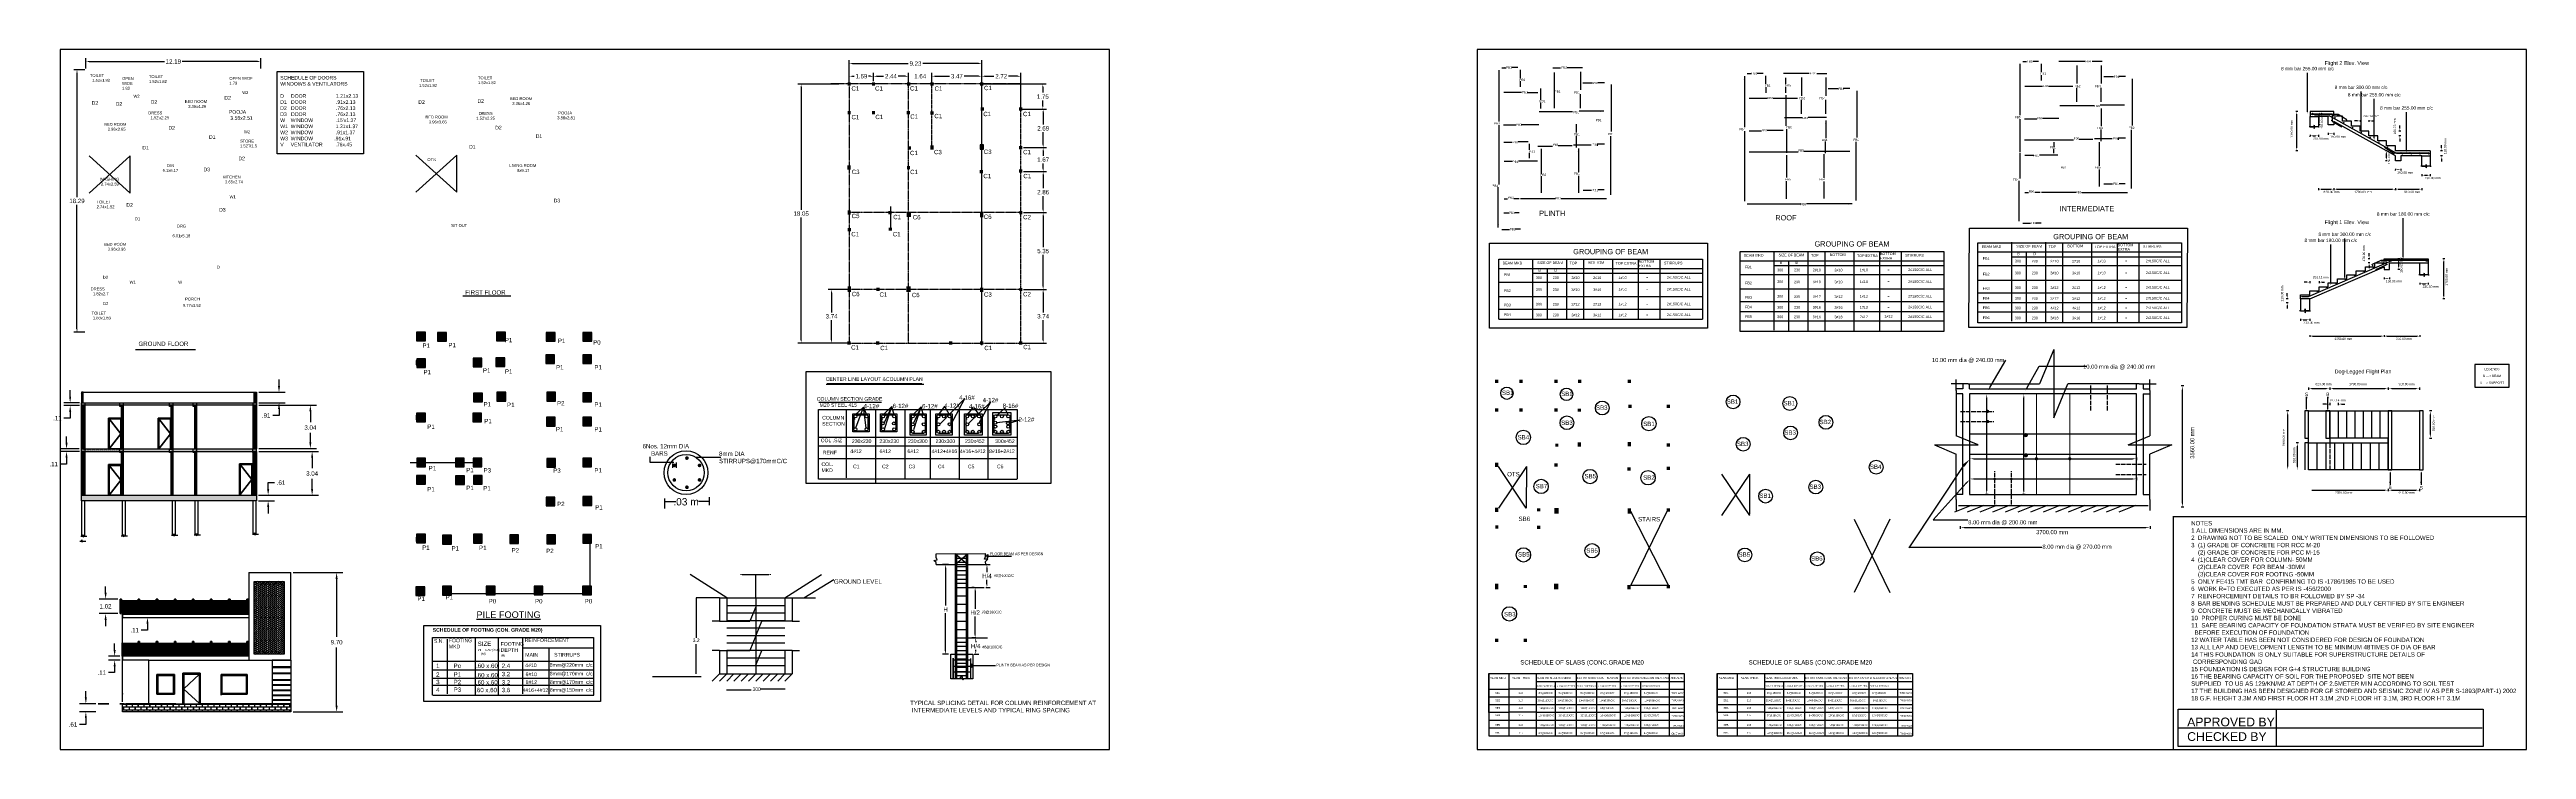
# Model space of a CAD drawing. Header units: inches. Extents: x 5504 to 12302, y -18457 to -16537.
import ezdxf

# ---------------------------------------------------------------- set-up
doc = ezdxf.new("R2010")
doc.units = ezdxf.units.IN
doc.header["$MEASUREMENT"] = 0
for name, pattern in [('ACAD_ISO02W100', [15, 12, -3]), ('CENTER2', [1.125, 0.75, -0.125, 0.125, -0.125]), ('DASHED', [0.75, 0.5, -0.25])]:
    doc.linetypes.add(name, pattern=pattern)
doc.layers.add('A-Elev', color=111, linetype='Continuous', lineweight=25)
doc.layers.add('A-Sect', color=73, linetype='Continuous', lineweight=50)
for name, color, linetype in [('concrete', 7, 'Continuous'), ('dimension', 7, 'Continuous'), ('Mainbar', 7, 'Continuous'), ('steel', 7, 'Continuous')]:
    doc.layers.add(name, color=color, linetype=linetype)
doc.styles.add('Annotative', font='arial.ttf')
doc.styles.get("Standard").update_dxf_attribs({"font": 'arial.ttf', "height": 12})
doc.dimstyles.new('meter', dxfattribs={"dimscale": 50, "dimtxt": 0.18, "dimasz": 0.18, "dimexe": 0.18, "dimexo": 0.0625, "dimgap": 0.09, "dimtad": 0, "dimtih": 1, "dimtoh": 1, "dimlfac": 0.0254, "dimzin": 0, "dimdsep": 46, "dimtxsty": 'Standard', "dimcen": 0.09, "dimadec": 0, "dimazin": 0, "dimtfac": 1, "dimtofl": 0, "dimtmove": 0, "dimatfit": 3, "dimfxl": 1, "dimtolj": 1, "dimtzin": 0, "dimarcsym": 0})
doc.dimstyles.get("Standard").update_dxf_attribs({"dimscale": 50, "dimtxt": 0.18, "dimasz": 0.18, "dimexe": 0.18, "dimexo": 0.0625, "dimgap": 0.09, "dimtad": 0, "dimtih": 1, "dimtoh": 1, "dimzin": 0, "dimdsep": 46, "dimlunit": 3, "dimtxsty": 'Standard', "dimcen": 0.09, "dimadec": 0, "dimazin": 0, "dimtfac": 1, "dimtofl": 0, "dimtmove": 0, "dimatfit": 3, "dimfxl": 1, "dimtolj": 1, "dimtzin": 0, "dimarcsym": 0})

# ---------------------------------------------------------------- blocks, each defined once
blk = doc.blocks.new('*D5')
at = {"color": 0, "lineweight": -2, "transparency": 16777216}
for p, q in [((7670.3, -16631.5), (7557.8, -16631.5)), ((7566.8, -16640.5), (7566.8, -16976.2)), ((7566.8, -17333.2), (7566.8, -16997.5)), ((7695.6, -17342.2), (7557.8, -17342.2))]:
    blk.add_line(p, q, dxfattribs=at)
at = {"color": 0, "transparency": 16777216}
for points in [[(7565.3, -16640.5), (7568.3, -16640.5), (7566.8, -16631.5)], [(7565.3, -17333.2), (7568.3, -17333.2), (7566.8, -17342.2)]]:
    blk.add_solid(points, dxfattribs=at)
at = {"layer": 'Defpoints', "color": 0, "transparency": 16777216}
for p in [(7673.4, -16631.5), (7566.8, -17342.2), (7698.8, -17342.2)]:
    blk.add_point(p, dxfattribs=at)
at = {"color": 0, "transparency": 16777216, "insert": (7566.8, -16986.9), "char_height": 12, "attachment_point": 5}
blk.add_mtext('\\A1;18.05', dxfattribs=at)
blk = doc.blocks.new('*D6')
at = {"color": 0, "lineweight": -2, "transparency": 16777216}
for p, q in [((7698.8, -16628.1), (7698.8, -16566.4)), ((7707.8, -16575.4), (7860.4, -16575.4)), ((8053.2, -16575.4), (7900.6, -16575.4)), ((8062.2, -16628.1), (8062.2, -16566.4))]:
    blk.add_line(p, q, dxfattribs=at)
at = {"color": 0, "transparency": 16777216}
for points in [[(7707.8, -16573.9), (7707.8, -16576.9), (7698.8, -16575.4)], [(8053.2, -16573.9), (8053.2, -16576.9), (8062.2, -16575.4)]]:
    blk.add_solid(points, dxfattribs=at)
at = {"layer": 'Defpoints', "color": 0, "transparency": 16777216}
for p in [(8062.2, -16575.4), (7698.8, -16631.2), (8062.2, -16631.2)]:
    blk.add_point(p, dxfattribs=at)
at = {"color": 0, "transparency": 16777216, "insert": (7880.5, -16575.4), "char_height": 12, "attachment_point": 5}
blk.add_mtext('\\A1;9.23', dxfattribs=at)
blk = doc.blocks.new('*D7')
at = {"color": 0, "lineweight": -2, "transparency": 16777216}
for p, q in [((7698.8, -16628.1), (7698.8, -16601.1)), ((7707.8, -16610.1), (7712.5, -16610.1)), ((7756.2, -16610.1), (7751.5, -16610.1)), ((7765.2, -16623.6), (7765.2, -16601.1))]:
    blk.add_line(p, q, dxfattribs=at)
at = {"color": 0, "transparency": 16777216}
for points in [[(7707.8, -16608.6), (7707.8, -16611.6), (7698.8, -16610.1)], [(7756.2, -16608.6), (7756.2, -16611.6), (7765.2, -16610.1)]]:
    blk.add_solid(points, dxfattribs=at)
at = {"layer": 'Defpoints', "color": 0, "transparency": 16777216}
for p in [(7698.8, -16631.2), (7765.2, -16610.1), (7765.2, -16626.7)]:
    blk.add_point(p, dxfattribs=at)
at = {"color": 0, "transparency": 16777216, "insert": (7732, -16610.1), "char_height": 12, "attachment_point": 5}
blk.add_mtext('\\A1;1.69', dxfattribs=at)
blk = doc.blocks.new('*D8')
at = {"color": 0, "lineweight": -2, "transparency": 16777216}
for p, q in [((7765.2, -16623.6), (7765.2, -16601.1)), ((7774.2, -16610.1), (7793.1, -16610.1)), ((7852.2, -16610.1), (7833.4, -16610.1)), ((7861.2, -16628.1), (7861.2, -16601.1))]:
    blk.add_line(p, q, dxfattribs=at)
at = {"color": 0, "transparency": 16777216}
for points in [[(7774.2, -16608.6), (7774.2, -16611.6), (7765.2, -16610.1)], [(7852.2, -16608.6), (7852.2, -16611.6), (7861.2, -16610.1)]]:
    blk.add_solid(points, dxfattribs=at)
at = {"layer": 'Defpoints', "color": 0, "transparency": 16777216}
for p in [(7765.2, -16626.7), (7861.2, -16610.1), (7861.2, -16631.2)]:
    blk.add_point(p, dxfattribs=at)
at = {"color": 0, "transparency": 16777216, "insert": (7813.2, -16610.1), "char_height": 12, "attachment_point": 5}
blk.add_mtext('\\A1;2.44', dxfattribs=at)
blk = doc.blocks.new('*D9')
at = {"color": 0, "lineweight": -2, "transparency": 16777216}
for p, q in [((7852.2, -16610.1), (7843.2, -16610.1)), ((7861.2, -16628.1), (7861.2, -16601.1)), ((7925.7, -16628.1), (7925.7, -16601.1)), ((7934.7, -16610.1), (7943.7, -16610.1))]:
    blk.add_line(p, q, dxfattribs=at)
at = {"color": 0, "transparency": 16777216}
for points in [[(7852.2, -16608.6), (7852.2, -16611.6), (7861.2, -16610.1)], [(7934.7, -16608.6), (7934.7, -16611.6), (7925.7, -16610.1)]]:
    blk.add_solid(points, dxfattribs=at)
at = {"layer": 'Defpoints', "color": 0, "transparency": 16777216}
for p in [(7861.2, -16631.2), (7925.7, -16610.1), (7925.7, -16631.2)]:
    blk.add_point(p, dxfattribs=at)
at = {"color": 0, "transparency": 16777216, "insert": (7893.5, -16610.1), "char_height": 12, "attachment_point": 5}
blk.add_mtext('\\A1;1.64', dxfattribs=at)
blk = doc.blocks.new('*D10')
at = {"color": 0, "lineweight": -2, "transparency": 16777216}
for p, q in [((7925.7, -16628.1), (7925.7, -16601.1)), ((7934.7, -16610.1), (7973.9, -16610.1)), ((8053.2, -16610.1), (8014.1, -16610.1)), ((8062.2, -16628.1), (8062.2, -16601.1))]:
    blk.add_line(p, q, dxfattribs=at)
at = {"color": 0, "transparency": 16777216}
for points in [[(7934.7, -16608.6), (7934.7, -16611.6), (7925.7, -16610.1)], [(8053.2, -16608.6), (8053.2, -16611.6), (8062.2, -16610.1)]]:
    blk.add_solid(points, dxfattribs=at)
at = {"layer": 'Defpoints', "color": 0, "transparency": 16777216}
for p in [(7925.7, -16631.2), (8062.2, -16610.1), (8062.2, -16631.2)]:
    blk.add_point(p, dxfattribs=at)
at = {"color": 0, "transparency": 16777216, "insert": (7994, -16610.1), "char_height": 12, "attachment_point": 5}
blk.add_mtext('\\A1;3.47', dxfattribs=at)
blk = doc.blocks.new('*D11')
at = {"color": 0, "lineweight": -2, "transparency": 16777216}
for p, q in [((8062.2, -16628.1), (8062.2, -16601.1)), ((8071.2, -16610.1), (8095.7, -16610.1)), ((8160.5, -16610.1), (8136, -16610.1)), ((8169.5, -16697.1), (8169.5, -16601.1))]:
    blk.add_line(p, q, dxfattribs=at)
at = {"color": 0, "transparency": 16777216}
for points in [[(8071.2, -16608.6), (8071.2, -16611.6), (8062.2, -16610.1)], [(8160.5, -16608.6), (8160.5, -16611.6), (8169.5, -16610.1)]]:
    blk.add_solid(points, dxfattribs=at)
at = {"layer": 'Defpoints', "color": 0, "transparency": 16777216}
for p in [(8062.2, -16631.2), (8169.5, -16610.1), (8169.5, -16700.2)]:
    blk.add_point(p, dxfattribs=at)
at = {"color": 0, "transparency": 16777216, "insert": (8115.9, -16610.1), "char_height": 12, "attachment_point": 5}
blk.add_mtext('\\A1;2.72', dxfattribs=at)
blk = doc.blocks.new('*D12')
at = {"color": 0, "lineweight": -2, "transparency": 16777216}
for p, q in [((8065.4, -16631.2), (8239, -16631.2)), ((8230, -16640.2), (8230, -16655.1)), ((8172.6, -16700.2), (8239, -16700.2)), ((8230, -16691.2), (8230, -16676.4))]:
    blk.add_line(p, q, dxfattribs=at)
at = {"color": 0, "transparency": 16777216}
for points in [[(8228.5, -16640.2), (8231.5, -16640.2), (8230, -16631.2)], [(8228.5, -16691.2), (8231.5, -16691.2), (8230, -16700.2)]]:
    blk.add_solid(points, dxfattribs=at)
at = {"layer": 'Defpoints', "color": 0, "transparency": 16777216}
for p in [(8062.2, -16631.2), (8230, -16631.2), (8169.5, -16700.2)]:
    blk.add_point(p, dxfattribs=at)
at = {"color": 0, "transparency": 16777216, "insert": (8230, -16665.7), "char_height": 12, "attachment_point": 5}
blk.add_mtext('\\A1;1.75', dxfattribs=at)
blk = doc.blocks.new('*D13')
at = {"color": 0, "lineweight": -2, "transparency": 16777216}
for p, q in [((8172.6, -16700.2), (8239.9, -16700.2)), ((8230.9, -16709.2), (8230.9, -16742.5)), ((8230.9, -16797), (8230.9, -16763.7)), ((8177.1, -16806), (8239.9, -16806))]:
    blk.add_line(p, q, dxfattribs=at)
at = {"color": 0, "transparency": 16777216}
for points in [[(8229.4, -16709.2), (8232.4, -16709.2), (8230.9, -16700.2)], [(8229.4, -16797), (8232.4, -16797), (8230.9, -16806)]]:
    blk.add_solid(points, dxfattribs=at)
at = {"layer": 'Defpoints', "color": 0, "transparency": 16777216}
for p in [(8169.5, -16700.2), (8174, -16806), (8230.9, -16806)]:
    blk.add_point(p, dxfattribs=at)
at = {"color": 0, "transparency": 16777216, "insert": (8230.9, -16753.1), "char_height": 12, "attachment_point": 5}
blk.add_mtext('\\A1;2.69', dxfattribs=at)
blk = doc.blocks.new('*D14')
at = {"color": 0, "lineweight": -2, "transparency": 16777216}
for p, q in [((8177.1, -16806), (8239.9, -16806)), ((8230.9, -16815), (8230.9, -16828.3)), ((8230.9, -16862.8), (8230.9, -16849.5)), ((8177.1, -16871.8), (8239.9, -16871.8))]:
    blk.add_line(p, q, dxfattribs=at)
at = {"color": 0, "transparency": 16777216}
for points in [[(8229.4, -16815), (8232.4, -16815), (8230.9, -16806)], [(8229.4, -16862.8), (8232.4, -16862.8), (8230.9, -16871.8)]]:
    blk.add_solid(points, dxfattribs=at)
at = {"layer": 'Defpoints', "color": 0, "transparency": 16777216}
for p in [(8174, -16806), (8174, -16871.8), (8230.9, -16871.8)]:
    blk.add_point(p, dxfattribs=at)
at = {"color": 0, "transparency": 16777216, "insert": (8230.9, -16838.9), "char_height": 12, "attachment_point": 5}
blk.add_mtext('\\A1;1.67', dxfattribs=at)
blk = doc.blocks.new('*D15')
at = {"color": 0, "lineweight": -2, "transparency": 16777216}
for p, q in [((8177.1, -16871.8), (8239.9, -16871.8)), ((8230.9, -16880.8), (8230.9, -16917.5)), ((8177.1, -16984.3), (8239.9, -16984.3)), ((8230.9, -16975.3), (8230.9, -16938.7))]:
    blk.add_line(p, q, dxfattribs=at)
at = {"color": 0, "transparency": 16777216}
for points in [[(8229.4, -16880.8), (8232.4, -16880.8), (8230.9, -16871.8)], [(8229.4, -16975.3), (8232.4, -16975.3), (8230.9, -16984.3)]]:
    blk.add_solid(points, dxfattribs=at)
at = {"layer": 'Defpoints', "color": 0, "transparency": 16777216}
for p in [(8174, -16871.8), (8174, -16984.3), (8230.9, -16984.3)]:
    blk.add_point(p, dxfattribs=at)
at = {"color": 0, "transparency": 16777216, "insert": (8230.9, -16928.1), "char_height": 12, "attachment_point": 5}
blk.add_mtext('\\A1;2.86', dxfattribs=at)
blk = doc.blocks.new('*D16')
at = {"color": 0, "lineweight": -2, "transparency": 16777216}
for p, q in [((8177.1, -16984.3), (8239.9, -16984.3)), ((8230.9, -16993.3), (8230.9, -17079.1)), ((8230.9, -17186.1), (8230.9, -17100.3)), ((8177.1, -17195.1), (8239.9, -17195.1))]:
    blk.add_line(p, q, dxfattribs=at)
at = {"color": 0, "transparency": 16777216}
for points in [[(8229.4, -16993.3), (8232.4, -16993.3), (8230.9, -16984.3)], [(8229.4, -17186.1), (8232.4, -17186.1), (8230.9, -17195.1)]]:
    blk.add_solid(points, dxfattribs=at)
at = {"layer": 'Defpoints', "color": 0, "transparency": 16777216}
for p in [(8174, -16984.3), (8174, -17195.1), (8230.9, -17195.1)]:
    blk.add_point(p, dxfattribs=at)
at = {"color": 0, "transparency": 16777216, "insert": (8230.9, -17089.7), "char_height": 12, "attachment_point": 5}
blk.add_mtext('\\A1;5.35', dxfattribs=at)
blk = doc.blocks.new('*D17')
at = {"color": 0, "lineweight": -2, "transparency": 16777216}
for p, q in [((8177.1, -17195.1), (8239.9, -17195.1)), ((8230.9, -17204.1), (8230.9, -17258)), ((8230.9, -17333.2), (8230.9, -17279.3)), ((8172.6, -17342.2), (8239.9, -17342.2))]:
    blk.add_line(p, q, dxfattribs=at)
at = {"color": 0, "transparency": 16777216}
for points in [[(8229.4, -17204.1), (8232.4, -17204.1), (8230.9, -17195.1)], [(8229.4, -17333.2), (8232.4, -17333.2), (8230.9, -17342.2)]]:
    blk.add_solid(points, dxfattribs=at)
at = {"layer": 'Defpoints', "color": 0, "transparency": 16777216}
for p in [(8174, -17195.1), (8169.5, -17342.2), (8230.9, -17342.2)]:
    blk.add_point(p, dxfattribs=at)
at = {"color": 0, "transparency": 16777216, "insert": (8230.9, -17268.7), "char_height": 12, "attachment_point": 5}
blk.add_mtext('\\A1;3.74', dxfattribs=at)
blk = doc.blocks.new('*D18')
at = {"color": 0, "lineweight": -2, "transparency": 16777216}
for p, q in [((7690.9, -17195.1), (7641.3, -17195.1)), ((7650.3, -17204.1), (7650.3, -17258.1)), ((7650.3, -17333.4), (7650.3, -17279.4)), ((7690.1, -17342.4), (7641.3, -17342.4))]:
    blk.add_line(p, q, dxfattribs=at)
at = {"color": 0, "transparency": 16777216}
for points in [[(7648.8, -17204.1), (7651.8, -17204.1), (7650.3, -17195.1)], [(7648.8, -17333.4), (7651.8, -17333.4), (7650.3, -17342.4)]]:
    blk.add_solid(points, dxfattribs=at)
at = {"layer": 'Defpoints', "color": 0, "transparency": 16777216}
for p in [(7650.3, -17195.1), (7694, -17195.1), (7693.3, -17342.4)]:
    blk.add_point(p, dxfattribs=at)
at = {"color": 0, "transparency": 16777216, "insert": (7650.3, -17268.7), "char_height": 12, "attachment_point": 5}
blk.add_mtext('\\A1;3.74', dxfattribs=at)
blk = doc.blocks.new('*D21')
at = {"color": 0, "lineweight": -2, "transparency": 16777216}
for p, q in [((8048.4, -17949.8), (8085.6, -17949.8)), ((8073.3, -18012.5), (8085.6, -18012.5)), ((8076.6, -17958.8), (8076.6, -17970.5)), ((8076.6, -18003.5), (8076.6, -17991.9))]:
    blk.add_line(p, q, dxfattribs=at)
at = {"color": 0, "transparency": 16777216}
for points in [[(8075.1, -17958.8), (8078.1, -17958.8), (8076.6, -17949.8)], [(8075.1, -18003.5), (8078.1, -18003.5), (8076.6, -18012.5)]]:
    blk.add_solid(points, dxfattribs=at)
at = {"layer": 'Defpoints', "color": 0, "transparency": 16777216}
for p in [(8045.3, -17949.8), (8070.2, -18012.5), (8076.6, -18012.5)]:
    blk.add_point(p, dxfattribs=at)
at = {"color": 0, "transparency": 16777216, "insert": (8076.6, -17981.2), "char_height": 12, "attachment_point": 5}
blk.add_mtext('\\A1;H/4', dxfattribs=at)
blk = doc.blocks.new('*D23')
at = {"color": 0, "lineweight": -2, "transparency": 16777216}
for p, q in [((8041.1, -18012.5), (8035.2, -18012.5)), ((8044.2, -18021.5), (8044.2, -18070.9)), ((8044.2, -18141.8), (8044.2, -18092.4)), ((8041.1, -18150.8), (8035.2, -18150.8))]:
    blk.add_line(p, q, dxfattribs=at)
at = {"color": 0, "transparency": 16777216}
for points in [[(8042.7, -18021.5), (8045.7, -18021.5), (8044.2, -18012.5)], [(8042.7, -18141.8), (8045.7, -18141.8), (8044.2, -18150.8)]]:
    blk.add_solid(points, dxfattribs=at)
at = {"layer": 'Defpoints', "color": 0, "transparency": 16777216}
for p in [(8044.2, -18012.5), (8044.2, -18150.8), (8044.2, -18150.8)]:
    blk.add_point(p, dxfattribs=at)
at = {"color": 0, "transparency": 16777216, "insert": (8044.2, -18081.6), "char_height": 12, "attachment_point": 5}
blk.add_mtext('\\A1;H/2', dxfattribs=at)
blk = doc.blocks.new('*D24')
at = {"color": 0, "lineweight": -2, "transparency": 16777216}
for p, q in [((8046, -18150.8), (8036.8, -18150.8)), ((8041.1, -18195.8), (8054.8, -18195.8)), ((8045.8, -18159.8), (8045.8, -18162.6)), ((8045.8, -18186.8), (8045.8, -18184))]:
    blk.add_line(p, q, dxfattribs=at)
at = {"color": 0, "transparency": 16777216}
for points in [[(8044.3, -18159.8), (8047.3, -18159.8), (8045.8, -18150.8)], [(8044.3, -18186.8), (8047.3, -18186.8), (8045.8, -18195.8)]]:
    blk.add_solid(points, dxfattribs=at)
at = {"layer": 'Defpoints', "color": 0, "transparency": 16777216}
for p in [(8038, -18195.8), (8045.8, -18195.8), (8049.1, -18150.8)]:
    blk.add_point(p, dxfattribs=at)
at = {"color": 0, "transparency": 16777216, "insert": (8045.8, -18173.3), "char_height": 12, "attachment_point": 5}
blk.add_mtext('\\A1;H/4', dxfattribs=at)
blk = doc.blocks.new('*D22')
at = {"color": 0, "lineweight": -2, "transparency": 16777216}
for p, q in [((7971.2, -17949.8), (7954.2, -17949.8)), ((7963.2, -17958.8), (7963.2, -18062.3)), ((7963.2, -18186.8), (7963.2, -18083.3)), ((7971.2, -18195.8), (7954.2, -18195.8))]:
    blk.add_line(p, q, dxfattribs=at)
at = {"color": 0, "transparency": 16777216}
for points in [[(7961.7, -17958.8), (7964.7, -17958.8), (7963.2, -17949.8)], [(7961.7, -18186.8), (7964.7, -18186.8), (7963.2, -18195.8)]]:
    blk.add_solid(points, dxfattribs=at)
at = {"layer": 'Defpoints', "color": 0, "transparency": 16777216}
for p in [(7974.3, -17949.8), (7963.2, -18195.8), (7974.3, -18195.8)]:
    blk.add_point(p, dxfattribs=at)
at = {"color": 0, "transparency": 16777216, "insert": (7963.2, -18072.8), "char_height": 12, "attachment_point": 5}
blk.add_mtext('\\A1;H', dxfattribs=at)
blk = doc.blocks.new('*D34')
at = {"color": 0, "lineweight": -2, "ltscale": 0.1, "transparency": 16777216}
for p, q in [((6172.3, -17971.8), (6309.2, -17971.8)), ((6291.9, -17989.1), (6291.9, -18148.1)), ((6291.9, -18336.6), (6291.9, -18177.6)), ((6172.3, -18353.8), (6309.2, -18353.8))]:
    blk.add_line(p, q, dxfattribs=at)
at = {"color": 0, "ltscale": 0.1, "transparency": 16777216}
for points in [[(6289, -17989.1), (6294.8, -17989.1), (6291.9, -17971.8)], [(6289, -18336.6), (6294.8, -18336.6), (6291.9, -18353.8)]]:
    blk.add_solid(points, dxfattribs=at)
at = {"layer": 'Defpoints', "color": 0, "ltscale": 0.1, "transparency": 16777216}
for p in [(6166.3, -17971.8), (6166.3, -18353.8), (6291.9, -18353.8)]:
    blk.add_point(p, dxfattribs=at)
at = {"color": 0, "ltscale": 0.1, "transparency": 16777216, "insert": (6291.9, -18162.8), "char_height": 12, "attachment_point": 5}
blk.add_mtext('\\A1;9.70', dxfattribs=at)
blk = doc.blocks.new('*D35')
at = {"color": 0, "lineweight": -2, "ltscale": 0.1, "transparency": 16777216}
for p, q in [((5657.9, -18027.1), (5657.9, -18009.8)), ((5691.7, -18044.4), (5640.7, -18044.4)), ((5691.7, -18084.4), (5640.7, -18084.4)), ((5657.9, -18101.7), (5657.9, -18119))]:
    blk.add_line(p, q, dxfattribs=at)
at = {"color": 0, "ltscale": 0.1, "transparency": 16777216}
for points in [[(5655.1, -18027.1), (5660.8, -18027.1), (5657.9, -18044.4)], [(5655.1, -18101.7), (5660.8, -18101.7), (5657.9, -18084.4)]]:
    blk.add_solid(points, dxfattribs=at)
at = {"layer": 'Defpoints', "color": 0, "ltscale": 0.1, "transparency": 16777216}
for p in [(5697.7, -18044.4), (5657.9, -18084.4), (5697.7, -18084.4)]:
    blk.add_point(p, dxfattribs=at)
at = {"color": 0, "ltscale": 0.1, "transparency": 16777216, "insert": (5657.9, -18064.4), "char_height": 12, "attachment_point": 5}
blk.add_mtext('\\A1;1.02', dxfattribs=at)
blk = doc.blocks.new('*D36')
at = {"color": 0, "lineweight": -2, "ltscale": 0.1, "transparency": 16777216}
for p, q in [((5772.8, -18068.7), (5772.8, -18051.5)), ((5710, -18086), (5790.1, -18086)), ((5710, -18095), (5790.1, -18095)), ((5772.8, -18129.6), (5755.6, -18129.6)), ((5772.8, -18112.3), (5772.8, -18129.6))]:
    blk.add_line(p, q, dxfattribs=at)
at = {"color": 0, "ltscale": 0.1, "transparency": 16777216}
for points in [[(5770, -18068.7), (5775.7, -18068.7), (5772.8, -18086)], [(5770, -18112.3), (5775.7, -18112.3), (5772.8, -18095)]]:
    blk.add_solid(points, dxfattribs=at)
at = {"layer": 'Defpoints', "color": 0, "ltscale": 0.1, "transparency": 16777216}
for p in [(5704, -18086), (5704, -18095), (5772.8, -18095)]:
    blk.add_point(p, dxfattribs=at)
at = {"color": 0, "ltscale": 0.1, "transparency": 16777216, "insert": (5737.6, -18129.6), "char_height": 12, "attachment_point": 5}
blk.add_mtext('\\A1;.11', dxfattribs=at)
blk = doc.blocks.new('*D37')
at = {"color": 0, "lineweight": -2, "ltscale": 0.1, "transparency": 16777216}
for p, q in [((5697.3, -18201), (5665.5, -18201)), ((5698, -18211.7), (5665.5, -18211.7)), ((5682.7, -18183.7), (5682.7, -18166.4)), ((5682.7, -18246.2), (5665.5, -18246.2)), ((5682.7, -18228.9), (5682.7, -18246.2))]:
    blk.add_line(p, q, dxfattribs=at)
at = {"color": 0, "ltscale": 0.1, "transparency": 16777216}
for points in [[(5679.9, -18183.7), (5685.6, -18183.7), (5682.7, -18201)], [(5679.9, -18228.9), (5685.6, -18228.9), (5682.7, -18211.7)]]:
    blk.add_solid(points, dxfattribs=at)
at = {"layer": 'Defpoints', "color": 0, "ltscale": 0.1, "transparency": 16777216}
for p in [(5682.7, -18211.7), (5703.3, -18201), (5704, -18211.7)]:
    blk.add_point(p, dxfattribs=at)
at = {"color": 0, "ltscale": 0.1, "transparency": 16777216, "insert": (5647.5, -18246.2), "char_height": 12, "attachment_point": 5}
blk.add_mtext('\\A1;.11', dxfattribs=at)
blk = doc.blocks.new('*D38')
at = {"color": 0, "lineweight": -2, "ltscale": 0.1, "transparency": 16777216}
for p, q in [((5631.3, -18331.7), (5586.4, -18331.7)), ((5603.7, -18314.4), (5603.7, -18297.1)), ((5631.3, -18353.8), (5586.4, -18353.8)), ((5603.7, -18388.4), (5586.4, -18388.4)), ((5603.7, -18371.1), (5603.7, -18388.4))]:
    blk.add_line(p, q, dxfattribs=at)
at = {"color": 0, "ltscale": 0.1, "transparency": 16777216}
for points in [[(5600.8, -18314.4), (5606.5, -18314.4), (5603.7, -18331.7)], [(5600.8, -18371.1), (5606.5, -18371.1), (5603.7, -18353.8)]]:
    blk.add_solid(points, dxfattribs=at)
at = {"layer": 'Defpoints', "color": 0, "ltscale": 0.1, "transparency": 16777216}
for p in [(5637.3, -18331.7), (5603.7, -18353.8), (5637.3, -18353.8)]:
    blk.add_point(p, dxfattribs=at)
at = {"color": 0, "ltscale": 0.1, "transparency": 16777216, "insert": (5568.4, -18388.4), "char_height": 12, "attachment_point": 5}
blk.add_mtext('\\A1;.61', dxfattribs=at)
blk = doc.blocks.new('*U27')
at = {"layer": 'A-Sect', "color": 73, "linetype": 'Continuous', "lineweight": 50}
for p, q in [((48.7, 118.8), (49.9, 120)), ((48.7, 114.6), (54.2, 120)), ((48.7, 0), (48.7, 120)), ((48.7, 120), (57.7, 120)), ((48.7, 110.3), (57.7, 119.3)), ((48.7, 106.1), (57.7, 115.1)), ((48.7, 101.8), (57.7, 110.8)), ((48.7, 97.6), (57.7, 106.6)), ((48.7, 93.3), (57.7, 102.3)), ((48.7, 89.1), (57.7, 98.1)), ((48.7, 84.9), (57.7, 93.9)), ((48.7, 80.6), (57.7, 89.6)), ((48.7, 76.4), (57.7, 85.4)), ((48.7, 72.1), (57.7, 81.1)), ((48.7, 67.9), (57.7, 76.9)), ((48.7, 63.6), (57.7, 72.6)), ((48.7, 59.4), (57.7, 68.4)), ((57.7, 0), (57.7, 120)), ((158.2, 118.8), (159.4, 120)), ((158.2, 0), (158.2, 120)), ((158.2, 120), (162.7, 120)), ((158.2, 114.6), (162.7, 119.1)), ((158.2, 110.3), (162.7, 114.8)), ((158.2, 106.1), (162.7, 110.6)), ((158.2, 101.8), (162.7, 106.3)), ((158.2, 97.6), (162.7, 102.1)), ((158.2, 93.3), (162.7, 97.8)), ((158.2, 89.1), (162.7, 93.6)), ((158.2, 84.9), (162.7, 89.4)), ((158.2, 80.6), (162.7, 85.1)), ((158.2, 76.4), (162.7, 80.9)), ((158.2, 72.1), (162.7, 76.6)), ((158.2, 67.9), (162.7, 72.4)), ((158.2, 63.6), (162.7, 68.1)), ((162.7, 0), (162.7, 120)), ((294.7, 118.5), (296.2, 120)), ((294.7, 0), (294.7, 120)), ((294.7, 120), (299.2, 120)), ((294.7, 114.3), (299.2, 118.8)), ((294.7, 110.1), (299.2, 114.6)), ((294.7, 105.8), (299.2, 110.3)), ((294.7, 101.6), (299.2, 106.1)), ((294.7, 97.3), (299.2, 101.8)), ((294.7, 93.1), (299.2, 97.6)), ((294.7, 88.8), (299.2, 93.3)), ((294.7, 84.6), (299.2, 89.1)), ((294.7, 80.4), (299.2, 84.9)), ((294.7, 76.1), (299.2, 80.6)), ((294.7, 71.9), (299.2, 76.4)), ((294.7, 67.6), (299.2, 72.1)), ((299.2, 0), (299.2, 120)), ((359.2, 118.5), (360.7, 120)), ((359.2, 0), (359.2, 120)), ((359.2, 120), (363.7, 120)), ((359.2, 114.3), (363.7, 118.8)), ((359.2, 110.1), (363.7, 114.6)), ((359.2, 105.8), (363.7, 110.3)), ((359.2, 101.6), (363.7, 106.1)), ((359.2, 97.3), (363.7, 101.8)), ((359.2, 93.1), (363.7, 97.6)), ((359.2, 88.8), (363.7, 93.3)), ((359.2, 84.6), (363.7, 89.1)), ((359.2, 80.4), (363.7, 84.9)), ((359.2, 76.1), (363.7, 80.6)), ((359.2, 71.9), (363.7, 76.4)), ((359.2, 67.6), (363.7, 72.1)), ((363.7, 0), (363.7, 120)), ((519.7, 118.3), (521.5, 120)), ((519.7, 114), (525.7, 120)), ((519.7, 0), (519.7, 120)), ((519.7, 120), (528.7, 120)), ((519.7, 109.8), (528.7, 118.8)), ((519.7, 105.6), (528.7, 114.6)), ((519.7, 101.3), (528.7, 110.3)), ((519.7, 97.1), (528.7, 106.1)), ((519.7, 92.8), (528.7, 101.8)), ((519.7, 88.6), (528.7, 97.6)), ((519.7, 84.3), (528.7, 93.3)), ((519.7, 80.1), (528.7, 89.1)), ((519.7, 75.9), (528.7, 84.9)), ((519.7, 71.6), (528.7, 80.6)), ((519.7, 67.4), (528.7, 76.4)), ((519.7, 63.1), (528.7, 72.1)), ((528.7, 0), (528.7, 120)), ((48.7, 55.2), (57.7, 64.2)), ((48.7, 50.9), (57.7, 59.9)), ((48.7, 46.7), (57.7, 55.7)), ((48.7, 42.4), (57.7, 51.4)), ((48.7, 38.2), (57.7, 47.2)), ((48.7, 33.9), (57.7, 42.9)), ((48.7, 29.7), (57.7, 38.7)), ((48.7, 25.5), (57.7, 34.5)), ((48.7, 21.2), (57.7, 30.2)), ((48.7, 17), (57.7, 26)), ((48.7, 12.7), (57.7, 21.7)), ((48.7, 8.5), (57.7, 17.5)), ((48.7, 4.2), (57.7, 13.2)), ((48.7, 0), (57.7, 9)), ((48.7, 0), (57.7, 0)), ((53, 0), (57.7, 4.8)), ((57.2, 0), (57.7, 0.5)), ((158.2, 59.4), (162.7, 63.9)), ((158.2, 55.2), (162.7, 59.7)), ((158.2, 50.9), (162.7, 55.4)), ((158.2, 46.7), (162.7, 51.2)), ((158.2, 42.4), (162.7, 46.9)), ((158.2, 38.2), (162.7, 42.7)), ((158.2, 33.9), (162.7, 38.4)), ((158.2, 29.7), (162.7, 34.2)), ((158.2, 25.5), (162.7, 30)), ((158.2, 21.2), (162.7, 25.7)), ((158.2, 17), (162.7, 21.5)), ((158.2, 12.7), (162.7, 17.2)), ((158.2, 8.5), (162.7, 13)), ((158.2, 4.2), (162.7, 8.7)), ((158.2, 0), (162.7, 4.5)), ((158.2, 0), (162.7, 0)), ((162.5, 0), (162.7, 0.3)), ((294.7, 63.4), (299.2, 67.9)), ((294.7, 59.1), (299.2, 63.6)), ((294.7, 54.9), (299.2, 59.4)), ((294.7, 50.7), (299.2, 55.2)), ((294.7, 46.4), (299.2, 50.9)), ((294.7, 42.2), (299.2, 46.7)), ((294.7, 37.9), (299.2, 42.4)), ((294.7, 33.7), (299.2, 38.2)), ((294.7, 29.4), (299.2, 33.9)), ((294.7, 25.2), (299.2, 29.7)), ((294.7, 21), (299.2, 25.5)), ((294.7, 16.7), (299.2, 21.2)), ((294.7, 12.5), (299.2, 17)), ((294.7, 8.2), (299.2, 12.7)), ((294.7, 4), (299.2, 8.5)), ((294.7, 0), (299.2, 0)), ((295, 0), (299.2, 4.2)), ((359.2, 63.4), (363.7, 67.9)), ((359.2, 59.1), (363.7, 63.6)), ((359.2, 54.9), (363.7, 59.4)), ((359.2, 50.7), (363.7, 55.2)), ((359.2, 46.4), (363.7, 50.9)), ((359.2, 42.2), (363.7, 46.7)), ((359.2, 37.9), (363.7, 42.4)), ((359.2, 33.7), (363.7, 38.2)), ((359.2, 29.4), (363.7, 33.9)), ((359.2, 25.2), (363.7, 29.7)), ((359.2, 21), (363.7, 25.5)), ((359.2, 16.7), (363.7, 21.2)), ((359.2, 12.5), (363.7, 17)), ((359.2, 8.2), (363.7, 12.7)), ((359.2, 4), (363.7, 8.5)), ((359.2, 0), (363.7, 0)), ((359.5, 0), (363.7, 4.2)), ((519.7, 58.9), (528.7, 67.9)), ((519.7, 54.6), (528.7, 63.6)), ((519.7, 50.4), (528.7, 59.4)), ((519.7, 46.2), (528.7, 55.2)), ((519.7, 41.9), (528.7, 50.9)), ((519.7, 37.7), (528.7, 46.7)), ((519.7, 33.4), (528.7, 42.4)), ((519.7, 29.2), (528.7, 38.2)), ((519.7, 24.9), (528.7, 33.9)), ((519.7, 20.7), (528.7, 29.7)), ((519.7, 16.5), (528.7, 25.5)), ((519.7, 12.2), (528.7, 21.2)), ((519.7, 8), (528.7, 17)), ((519.7, 3.7), (528.7, 12.7)), ((519.7, 0), (528.7, 0)), ((520.3, 0), (528.7, 8.5)), ((524.5, 0), (528.7, 4.2))]:
    blk.add_line(p, q, dxfattribs=at)
at = {"layer": 'A-Sect', "color": 12, "linetype": 'Continuous', "lineweight": 35}
for p, q in [((122.4, 0), (122.4, 84)), ((122.4, 0), (122.4, 84)), ((122.4, 84), (122.4, 84)), ((122.4, 84), (158.2, 84)), ((124.4, 0), (124.4, 82)), ((124.4, 82), (156.4, 82)), ((156.4, 41), (124.4, 82)), ((156.4, 0), (156.4, 82)), ((122.4, 0), (122.4, 0)), ((122.4, 0), (124.4, 0)), ((124.4, 0), (156.4, 41)), ((124.4, 0), (156.4, 0)), ((156.4, 0), (158.2, 0))]:
    blk.add_line(p, q, dxfattribs=at)
blk = doc.blocks.new('*D30')
at = {"color": 0, "lineweight": -2, "ltscale": 0.1, "transparency": 16777216}
for p, q in [((6104, -17742.3), (6104, -17725)), ((6104, -17725), (6121.3, -17725)), ((6077.8, -17759.5), (6121.3, -17759.5)), ((6077.8, -17774.7), (6121.3, -17774.7)), ((6104, -17792), (6104, -17809.3))]:
    blk.add_line(p, q, dxfattribs=at)
at = {"color": 0, "ltscale": 0.1, "transparency": 16777216}
for points in [[(6101.1, -17742.3), (6106.9, -17742.3), (6104, -17759.5)], [(6101.1, -17792), (6106.9, -17792), (6104, -17774.7)]]:
    blk.add_solid(points, dxfattribs=at)
at = {"layer": 'Defpoints', "color": 0, "ltscale": 0.1, "transparency": 16777216}
for p in [(6071.8, -17759.5), (6071.8, -17774.7), (6104, -17759.5)]:
    blk.add_point(p, dxfattribs=at)
at = {"color": 0, "ltscale": 0.1, "transparency": 16777216, "insert": (6139.3, -17725), "char_height": 12, "attachment_point": 5}
blk.add_mtext('\\A1;.61', dxfattribs=at)
blk = doc.blocks.new('*D31')
at = {"color": 0, "lineweight": -2, "ltscale": 0.1, "transparency": 16777216}
for p, q in [((5550.7, -17615.4), (5550.7, -17598.2)), ((5585.2, -17632.7), (5533.4, -17632.7)), ((5586, -17639.5), (5533.4, -17639.5)), ((5550.7, -17656.8), (5550.7, -17674.1)), ((5550.7, -17674.1), (5533.4, -17674.1))]:
    blk.add_line(p, q, dxfattribs=at)
at = {"color": 0, "ltscale": 0.1, "transparency": 16777216}
for points in [[(5547.8, -17615.4), (5553.6, -17615.4), (5550.7, -17632.7)], [(5547.8, -17656.8), (5553.6, -17656.8), (5550.7, -17639.5)]]:
    blk.add_solid(points, dxfattribs=at)
at = {"layer": 'Defpoints', "color": 0, "ltscale": 0.1, "transparency": 16777216}
for p in [(5550.7, -17639.5), (5591.2, -17632.7), (5592, -17639.5)]:
    blk.add_point(p, dxfattribs=at)
at = {"color": 0, "ltscale": 0.1, "transparency": 16777216, "insert": (5515.4, -17674.1), "char_height": 12, "attachment_point": 5}
blk.add_mtext('\\A1;.11', dxfattribs=at)
blk = doc.blocks.new('*D32')
at = {"color": 0, "lineweight": -2, "ltscale": 0.1, "transparency": 16777216}
for p, q in [((5586, -17506), (5543.4, -17506)), ((5586, -17513.6), (5543.4, -17513.6)), ((5560.6, -17488.8), (5560.6, -17471.5)), ((5560.6, -17530.9), (5560.6, -17548.1)), ((5560.6, -17548.1), (5543.4, -17548.1))]:
    blk.add_line(p, q, dxfattribs=at)
at = {"color": 0, "ltscale": 0.1, "transparency": 16777216}
for points in [[(5557.8, -17488.8), (5563.5, -17488.8), (5560.6, -17506)], [(5557.8, -17530.9), (5563.5, -17530.9), (5560.6, -17513.6)]]:
    blk.add_solid(points, dxfattribs=at)
at = {"layer": 'Defpoints', "color": 0, "ltscale": 0.1, "transparency": 16777216}
for p in [(5560.6, -17513.6), (5592, -17506), (5592, -17513.6)]:
    blk.add_point(p, dxfattribs=at)
at = {"color": 0, "ltscale": 0.1, "transparency": 16777216, "insert": (5525.4, -17548.1), "char_height": 12, "attachment_point": 5}
blk.add_mtext('\\A1;.11', dxfattribs=at)
blk = doc.blocks.new('*D33')
at = {"color": 0, "lineweight": -2, "ltscale": 0.1, "transparency": 16777216}
for p, q in [((6133.8, -17459.8), (6133.8, -17442.5)), ((6078, -17477.1), (6151.1, -17477.1)), ((6078, -17506), (6151.1, -17506)), ((6133.8, -17523.3), (6133.8, -17540.6)), ((6133.8, -17540.6), (6116.5, -17540.6))]:
    blk.add_line(p, q, dxfattribs=at)
at = {"color": 0, "ltscale": 0.1, "transparency": 16777216}
for points in [[(6130.9, -17459.8), (6136.7, -17459.8), (6133.8, -17477.1)], [(6130.9, -17523.3), (6136.7, -17523.3), (6133.8, -17506)]]:
    blk.add_solid(points, dxfattribs=at)
at = {"layer": 'Defpoints', "color": 0, "ltscale": 0.1, "transparency": 16777216}
for p in [(6072, -17477.1), (6072, -17506), (6133.8, -17506)]:
    blk.add_point(p, dxfattribs=at)
at = {"color": 0, "ltscale": 0.1, "transparency": 16777216, "insert": (6098.5, -17540.6), "char_height": 12, "attachment_point": 5}
blk.add_mtext('\\A1;.91', dxfattribs=at)
blk = doc.blocks.new('*D28')
at = {"color": 0, "lineweight": -2, "ltscale": 0.1, "transparency": 16777216}
for p, q in [((6078.4, -17639.6), (6242, -17639.6)), ((6224.7, -17656.9), (6224.7, -17684.9)), ((6224.7, -17742.4), (6224.7, -17714.4)), ((6077.7, -17759.7), (6242, -17759.7))]:
    blk.add_line(p, q, dxfattribs=at)
at = {"color": 0, "ltscale": 0.1, "transparency": 16777216}
for points in [[(6221.8, -17656.9), (6227.6, -17656.9), (6224.7, -17639.6)], [(6221.8, -17742.4), (6227.6, -17742.4), (6224.7, -17759.7)]]:
    blk.add_solid(points, dxfattribs=at)
at = {"layer": 'Defpoints', "color": 0, "ltscale": 0.1, "transparency": 16777216}
for p in [(6072.4, -17639.6), (6071.7, -17759.7), (6224.7, -17759.7)]:
    blk.add_point(p, dxfattribs=at)
at = {"color": 0, "ltscale": 0.1, "transparency": 16777216, "insert": (6224.7, -17699.7), "char_height": 12, "attachment_point": 5}
blk.add_mtext('\\A1;3.04', dxfattribs=at)
blk = doc.blocks.new('*D29')
at = {"color": 0, "lineweight": -2, "ltscale": 0.1, "transparency": 16777216}
for p, q in [((6078.7, -17512.3), (6237.1, -17512.3)), ((6219.8, -17529.6), (6219.8, -17559.1)), ((6219.8, -17614.2), (6219.8, -17588.6)), ((6078, -17631.5), (6237.1, -17631.5))]:
    blk.add_line(p, q, dxfattribs=at)
at = {"color": 0, "ltscale": 0.1, "transparency": 16777216}
for points in [[(6217, -17529.6), (6222.7, -17529.6), (6219.8, -17512.3)], [(6217, -17614.2), (6222.7, -17614.2), (6219.8, -17631.5)]]:
    blk.add_solid(points, dxfattribs=at)
at = {"layer": 'Defpoints', "color": 0, "ltscale": 0.1, "transparency": 16777216}
for p in [(6072.7, -17512.3), (6072, -17631.5), (6219.8, -17631.5)]:
    blk.add_point(p, dxfattribs=at)
at = {"color": 0, "ltscale": 0.1, "transparency": 16777216, "insert": (6219.8, -17573.9), "char_height": 12, "attachment_point": 5}
blk.add_mtext('\\A1;3.04', dxfattribs=at)
blk = doc.blocks.new('*D40')
at = {"color": 0, "lineweight": -2, "transparency": 16777216}
for p, q in [((5603.8, -16589.2), (5603.8, -16560.6)), ((5612.8, -16569.6), (5819.6, -16569.6)), ((6074.8, -16569.6), (5868, -16569.6)), ((6083.8, -16589.2), (6083.8, -16560.6))]:
    blk.add_line(p, q, dxfattribs=at)
at = {"color": 0, "transparency": 16777216}
for points in [[(5612.8, -16568.1), (5612.8, -16571.1), (5603.8, -16569.6)], [(6074.8, -16568.1), (6074.8, -16571.1), (6083.8, -16569.6)]]:
    blk.add_solid(points, dxfattribs=at)
at = {"layer": 'Defpoints', "color": 0, "transparency": 16777216}
for p in [(5603.8, -16569.6), (5603.8, -16592.3), (6083.8, -16592.3)]:
    blk.add_point(p, dxfattribs=at)
at = {"color": 0, "transparency": 16777216, "insert": (5843.8, -16569.6), "char_height": 12, "attachment_point": 5}
blk.add_mtext('\\A1;12.19', dxfattribs=at)
blk = doc.blocks.new('*D41')
at = {"color": 0, "lineweight": -2, "transparency": 16777216}
for p, q in [((5600.7, -16592.3), (5570.4, -16592.3)), ((5579.4, -16601.3), (5579.4, -16941.7)), ((5579.4, -17303.3), (5579.4, -16963)), ((5600.7, -17312.3), (5570.4, -17312.3))]:
    blk.add_line(p, q, dxfattribs=at)
at = {"color": 0, "transparency": 16777216}
for points in [[(5577.9, -16601.3), (5580.9, -16601.3), (5579.4, -16592.3)], [(5577.9, -17303.3), (5580.9, -17303.3), (5579.4, -17312.3)]]:
    blk.add_solid(points, dxfattribs=at)
at = {"layer": 'Defpoints', "color": 0, "transparency": 16777216}
for p in [(5579.4, -16592.3), (5603.8, -16592.3), (5603.8, -17312.3)]:
    blk.add_point(p, dxfattribs=at)
at = {"color": 0, "transparency": 16777216, "insert": (5579.4, -16952.3), "char_height": 12, "attachment_point": 5}
blk.add_mtext('\\A1;18.29', dxfattribs=at)

msp = doc.modelspace()

# ---------------------------------------------------------------- hatches: boundary and pattern name
h = msp.add_hatch(color=256)
h.dxf.hatch_style = 1
h.paths.add_polyline_path([(7703.059, -16626.838), (7694.059, -16626.838), (7694.059, -16635.838), (7703.059, -16635.838)])
h = msp.add_hatch(color=256)
h.dxf.hatch_style = 1
h.paths.add_polyline_path([(7769.815, -16626.698), (7760.815, -16626.698), (7760.815, -16635.698), (7769.815, -16635.698)])
h = msp.add_hatch(color=256)
h.dxf.hatch_style = 1
h.paths.add_polyline_path([(7865.964, -16626.745), (7856.964, -16626.745), (7856.964, -16635.745), (7865.964, -16635.745)])
h = msp.add_hatch(color=256)
h.dxf.hatch_style = 1
h.paths.add_polyline_path([(7930.309, -16626.838), (7921.309, -16626.838), (7921.309, -16635.838), (7930.309, -16635.838)])
h = msp.add_hatch(color=256)
h.dxf.hatch_style = 1
h.paths.add_polyline_path([(8066.809, -16626.838), (8057.809, -16626.838), (8057.809, -16635.838), (8066.809, -16635.838)])
h = msp.add_hatch(color=256)
h.dxf.hatch_style = 1
h.paths.add_polyline_path([(7703.022, -16705.458), (7694.022, -16705.458), (7694.022, -16714.458), (7703.022, -16714.458)])
h = msp.add_hatch(color=256)
h.dxf.hatch_style = 1
h.paths.add_polyline_path([(7769.809, -16705.674), (7760.809, -16705.674), (7760.809, -16714.674), (7769.809, -16714.674)])
h = msp.add_hatch(color=256)
h.dxf.hatch_style = 1
h.paths.add_polyline_path([(7865.635, -16705.709), (7856.635, -16705.709), (7856.635, -16714.709), (7865.635, -16714.709)])
h = msp.add_hatch(color=256)
h.dxf.hatch_style = 1
h.paths.add_polyline_path([(7929.966, -16706.195), (7920.966, -16706.195), (7920.966, -16715.195), (7929.966, -16715.195)])
h = msp.add_hatch(color=256)
h.dxf.hatch_style = 1
h.paths.add_polyline_path([(8068.766, -16695.783), (8059.766, -16695.783), (8059.766, -16704.783), (8068.766, -16704.783)])
h = msp.add_hatch(color=256)
h.dxf.hatch_style = 1
h.paths.add_polyline_path([(8173.619, -16695.403), (8164.619, -16695.403), (8164.619, -16704.403), (8173.619, -16704.403)])
h = msp.add_hatch(color=256)
h.dxf.hatch_style = 1
h.paths.add_polyline_path([(7702.716, -16854.812), (7693.716, -16854.812), (7693.716, -16866.812), (7702.716, -16866.812)])
h = msp.add_hatch(color=256)
h.dxf.hatch_style = 1
h.paths.add_polyline_path([(7865.809, -16856.549), (7856.809, -16856.549), (7856.809, -16865.549), (7865.809, -16865.549)])
h = msp.add_hatch(color=256)
h.dxf.hatch_style = 1
h.paths.add_polyline_path([(7867.92, -16802.221), (7858.92, -16802.221), (7858.92, -16811.221), (7867.92, -16811.221)])
h = msp.add_hatch(color=256)
h.dxf.hatch_style = 1
h.paths.add_polyline_path([(7930.065, -16799.255), (7921.065, -16799.255), (7921.065, -16811.255), (7930.065, -16811.255)])
h = msp.add_hatch(color=256)
h.dxf.hatch_style = 1
h.paths.add_polyline_path([(8066.999, -16798.038), (8057.999, -16798.038), (8057.999, -16810.038), (8066.999, -16810.038)])
h = msp.add_hatch(color=256)
h.dxf.hatch_style = 1
h.paths.add_polyline_path([(8173.896, -16801.605), (8164.896, -16801.605), (8164.896, -16810.605), (8173.896, -16810.605)])
h = msp.add_hatch(color=256)
h.dxf.hatch_style = 1
h.paths.add_polyline_path([(8065.755, -16867.455), (8056.755, -16867.455), (8056.755, -16876.455), (8065.755, -16876.455)])
h = msp.add_hatch(color=256)
h.dxf.hatch_style = 1
h.paths.add_polyline_path([(8173.725, -16865.833), (8164.725, -16865.833), (8164.725, -16874.833), (8173.725, -16874.833)])
h = msp.add_hatch(color=256)
h.dxf.hatch_style = 1
h.paths.add_polyline_path([(7703.014, -16977.802), (7694.014, -16977.802), (7694.014, -16989.802), (7703.014, -16989.802)])
h = msp.add_hatch(color=256)
h.dxf.hatch_style = 1
h.paths.add_polyline_path([(7815.402, -16980.249), (7806.402, -16980.249), (7806.402, -16989.249), (7815.402, -16989.249)])
h = msp.add_hatch(color=256)
h.dxf.hatch_style = 1
h.paths.add_polyline_path([(7868.239, -16981.281), (7856.239, -16981.281), (7856.239, -16996.281), (7868.239, -16996.281)])
h = msp.add_hatch(color=256)
h.dxf.hatch_style = 1
h.paths.add_polyline_path([(8066.367, -16981.984), (8057.367, -16981.984), (8057.367, -16996.984), (8066.367, -16996.984)])
h = msp.add_hatch(color=256)
h.dxf.hatch_style = 1
h.paths.add_polyline_path([(8174.087, -16980.138), (8165.087, -16980.138), (8165.087, -16989.138), (8174.087, -16989.138)])
h = msp.add_hatch(color=256)
h.dxf.hatch_style = 1
h.paths.add_polyline_path([(7703.315, -17026.704), (7694.315, -17026.704), (7694.315, -17035.704), (7703.315, -17035.704)])
h = msp.add_hatch(color=256)
h.dxf.hatch_style = 1
h.paths.add_polyline_path([(7815.699, -17025.195), (7806.699, -17025.195), (7806.699, -17034.195), (7815.699, -17034.195)])
h = msp.add_hatch(color=256)
h.dxf.hatch_style = 1
h.paths.add_polyline_path([(7703.185, -17186.903), (7694.185, -17186.903), (7694.185, -17201.903), (7703.185, -17201.903)])
h = msp.add_hatch(color=256)
h.dxf.hatch_style = 1
h.paths.add_polyline_path([(7781.86, -17189.859), (7772.86, -17189.859), (7772.86, -17198.859), (7781.86, -17198.859)])
h = msp.add_hatch(color=256)
h.dxf.hatch_style = 1
h.paths.add_polyline_path([(7867.608, -17186.865), (7855.608, -17186.865), (7855.608, -17201.865), (7867.608, -17201.865)])
h = msp.add_hatch(color=256)
h.dxf.hatch_style = 1
h.paths.add_polyline_path([(8066.352, -17190.15), (8057.352, -17190.15), (8057.352, -17202.15), (8066.352, -17202.15)])
h = msp.add_hatch(color=256)
h.dxf.hatch_style = 1
h.paths.add_polyline_path([(8174.052, -17190.649), (8165.052, -17190.649), (8165.052, -17199.649), (8174.052, -17199.649)])
h = msp.add_hatch(color=256)
h.dxf.hatch_style = 1
h.paths.add_polyline_path([(6523.423, -17312.908), (6511.423, -17312.908), (6511.423, -17324.908), (6523.423, -17324.908)])
h = msp.add_hatch(color=256)
h.dxf.hatch_style = 1
h.paths.add_polyline_path([(6535.474, -17312.002), (6511.474, -17312.002), (6511.474, -17336.002), (6535.474, -17336.002)])
h = msp.add_hatch(color=256)
h.dxf.hatch_style = 1
h.paths.add_polyline_path([(6593.206, -17313.305), (6569.206, -17313.305), (6569.206, -17337.305), (6593.206, -17337.305)])
h = msp.add_hatch(color=256)
h.dxf.hatch_style = 1
h.paths.add_polyline_path([(6585.196, -17313.2), (6573.196, -17313.2), (6573.196, -17325.2), (6585.196, -17325.2)])
h = msp.add_hatch(color=256)
h.dxf.hatch_style = 1
h.paths.add_polyline_path([(6754.989, -17311.997), (6730.989, -17311.997), (6730.989, -17335.997), (6754.989, -17335.997)])
h = msp.add_hatch(color=256)
h.dxf.hatch_style = 1
h.paths.add_polyline_path([(6750.967, -17311.882), (6738.967, -17311.882), (6738.967, -17323.882), (6750.967, -17323.882)])
h = msp.add_hatch(color=256)
h.dxf.hatch_style = 1
h.paths.add_polyline_path([(6891.32, -17313.237), (6867.32, -17313.237), (6867.32, -17337.237), (6891.32, -17337.237)])
h = msp.add_hatch(color=256)
h.dxf.hatch_style = 1
h.paths.add_polyline_path([(6991.865, -17313.164), (6967.865, -17313.164), (6967.865, -17337.164), (6991.865, -17337.164)])
h = msp.add_hatch(color=256)
h.dxf.hatch_style = 1
h.paths.add_polyline_path([(6522.062, -17390.186), (6510.062, -17390.186), (6510.062, -17402.186), (6522.062, -17402.186)])
h = msp.add_hatch(color=256)
h.dxf.hatch_style = 1
h.paths.add_polyline_path([(6535.65, -17384.953), (6511.65, -17384.953), (6511.65, -17408.953), (6535.65, -17408.953)])
h = msp.add_hatch(color=256)
h.dxf.hatch_style = 1
h.paths.add_polyline_path([(6690.181, -17383.545), (6666.181, -17383.545), (6666.181, -17407.545), (6690.181, -17407.545)])
h = msp.add_hatch(color=256)
h.dxf.hatch_style = 1
h.paths.add_polyline_path([(6684.812, -17388.125), (6672.812, -17388.125), (6672.812, -17400.125), (6684.812, -17400.125)])
h = msp.add_hatch(color=256)
h.dxf.hatch_style = 1
h.paths.add_polyline_path([(6753.17, -17382.671), (6729.17, -17382.671), (6729.17, -17406.671), (6753.17, -17406.671)])
h = msp.add_hatch(color=256)
h.dxf.hatch_style = 1
h.paths.add_polyline_path([(6747.062, -17385.977), (6735.062, -17385.977), (6735.062, -17397.977), (6747.062, -17397.977)])
h = msp.add_hatch(color=256)
h.dxf.hatch_style = 1
h.paths.add_polyline_path([(6889.851, -17374.294), (6865.851, -17374.294), (6865.851, -17398.294), (6889.851, -17398.294)])
h = msp.add_hatch(color=256)
h.dxf.hatch_style = 1
h.paths.add_polyline_path([(6883.562, -17380.497), (6871.562, -17380.497), (6871.562, -17392.497), (6883.562, -17392.497)])
h = msp.add_hatch(color=256)
h.dxf.hatch_style = 1
h.paths.add_polyline_path([(6991.582, -17374.173), (6967.582, -17374.173), (6967.582, -17398.173), (6991.582, -17398.173)])
h = msp.add_hatch(color=256)
h.dxf.hatch_style = 1
h.paths.add_polyline_path([(7702.922, -17337.785), (7693.922, -17337.785), (7693.922, -17346.785), (7702.922, -17346.785)])
h = msp.add_hatch(color=256)
h.dxf.hatch_style = 1
h.paths.add_polyline_path([(7781.395, -17337.443), (7772.395, -17337.443), (7772.395, -17346.443), (7781.395, -17346.443)])
h = msp.add_hatch(color=256)
h.dxf.hatch_style = 1
h.paths.add_polyline_path([(7981.229, -17337.443), (7972.229, -17337.443), (7972.229, -17346.443), (7981.229, -17346.443)])
h = msp.add_hatch(color=256)
h.dxf.hatch_style = 1
h.paths.add_polyline_path([(8066.729, -17337.443), (8057.729, -17337.443), (8057.729, -17346.443), (8066.729, -17346.443)])
h = msp.add_hatch(color=256)
h.dxf.hatch_style = 1
h.paths.add_polyline_path([(8173.979, -17337.443), (8164.979, -17337.443), (8164.979, -17346.443), (8173.979, -17346.443)])
h = msp.add_hatch(color=256)
h.dxf.hatch_style = 1
h.paths.add_polyline_path([(9480.172, -17442.341), (9471.172, -17442.341), (9471.172, -17451.341), (9480.172, -17451.341)])
h = msp.add_hatch(color=256)
h.dxf.hatch_style = 1
h.paths.add_polyline_path([(9546.928, -17442.201), (9537.928, -17442.201), (9537.928, -17451.201), (9546.928, -17451.201)])
h = msp.add_hatch(color=256)
h.dxf.hatch_style = 1
h.paths.add_polyline_path([(9643.077, -17442.248), (9634.077, -17442.248), (9634.077, -17451.248), (9643.077, -17451.248)])
h = msp.add_hatch(color=256)
h.dxf.hatch_style = 1
h.paths.add_polyline_path([(9707.422, -17442.341), (9698.422, -17442.341), (9698.422, -17451.341), (9707.422, -17451.341)])
h = msp.add_hatch(color=256)
h.dxf.hatch_style = 1
h.paths.add_polyline_path([(9843.922, -17442.341), (9834.922, -17442.341), (9834.922, -17451.341), (9843.922, -17451.341)])
at = {"ltscale": 0.1}
h = msp.add_hatch(dxfattribs=at)
h.set_pattern_fill('DOTS', color=0, scale=25)
h.set_pattern_definition([(0, (-275.1693, -21687.4193), (0.78125, 1.5625), [0, -1.5625])])
h.paths.add_polyline_path([(6071.695, -17505.76), (5591.493, -17505.76), (5591.493, -17512.568), (6071.695, -17512.568)])
h = msp.add_hatch(dxfattribs=at)
h.set_pattern_fill('ANSI32', color=0, scale=10)
h.set_pattern_definition([(45, (-275.1693, -21814.3826), (-2.6516504, 2.6516504), []), (45, (-273.4015, -21814.3826), (-2.6516504, 2.6516504), [])])
h.paths.add_polyline_path([(5596.213, -17477.056), (5591.695, -17477.056), (5591.695, -17506.033), (5596.213, -17506.033)])
h.paths.add_polyline_path([(6071.952, -17477.056), (6065.888, -17477.056), (6065.888, -17506.033), (6071.952, -17506.033)])
h = msp.add_hatch(color=256)
h.dxf.hatch_style = 1
h.paths.add_polyline_path([(6535.44, -17534.275), (6511.44, -17534.275), (6511.44, -17558.275), (6535.44, -17558.275)])
h = msp.add_hatch(color=256)
h.dxf.hatch_style = 1
h.paths.add_polyline_path([(6689.74, -17534.004), (6665.74, -17534.004), (6665.74, -17558.004), (6689.74, -17558.004)])
h = msp.add_hatch(color=256)
h.dxf.hatch_style = 1
h.paths.add_polyline_path([(6691.888, -17479.396), (6667.888, -17479.396), (6667.888, -17503.396), (6691.888, -17503.396)])
h = msp.add_hatch(color=256)
h.dxf.hatch_style = 1
h.paths.add_polyline_path([(6685.51, -17485.318), (6673.51, -17485.318), (6673.51, -17497.318), (6685.51, -17497.318)])
h = msp.add_hatch(color=256)
h.dxf.hatch_style = 1
h.paths.add_polyline_path([(6755.93, -17477.078), (6731.93, -17477.078), (6731.93, -17501.078), (6755.93, -17501.078)])
h = msp.add_hatch(color=256)
h.dxf.hatch_style = 1
h.paths.add_polyline_path([(6751.562, -17484.073), (6739.562, -17484.073), (6739.562, -17496.073), (6751.562, -17496.073)])
h = msp.add_hatch(color=256)
h.dxf.hatch_style = 1
h.paths.add_polyline_path([(6892.83, -17477.078), (6868.83, -17477.078), (6868.83, -17501.078), (6892.83, -17501.078)])
h = msp.add_hatch(color=256)
h.dxf.hatch_style = 1
h.paths.add_polyline_path([(6888.062, -17483.996), (6876.062, -17483.996), (6876.062, -17495.996), (6888.062, -17495.996)])
h = msp.add_hatch(color=256)
h.dxf.hatch_style = 1
h.paths.add_polyline_path([(6991.459, -17479.079), (6967.459, -17479.079), (6967.459, -17503.079), (6991.459, -17503.079)])
h = msp.add_hatch(color=256)
h.dxf.hatch_style = 1
h.paths.add_polyline_path([(9480.135, -17520.961), (9471.135, -17520.961), (9471.135, -17529.961), (9480.135, -17529.961)])
h = msp.add_hatch(color=256)
h.dxf.hatch_style = 1
h.paths.add_polyline_path([(9546.922, -17521.177), (9537.922, -17521.177), (9537.922, -17530.177), (9546.922, -17530.177)])
h = msp.add_hatch(color=256)
h.dxf.hatch_style = 1
h.paths.add_polyline_path([(9642.749, -17521.212), (9633.749, -17521.212), (9633.749, -17530.212), (9642.749, -17530.212)])
h = msp.add_hatch(color=256)
h.dxf.hatch_style = 1
h.paths.add_polyline_path([(9707.079, -17521.697), (9698.079, -17521.697), (9698.079, -17530.697), (9707.079, -17530.697)])
h = msp.add_hatch(color=256)
h.dxf.hatch_style = 1
h.paths.add_polyline_path([(9845.879, -17511.286), (9836.879, -17511.286), (9836.879, -17520.286), (9845.879, -17520.286)])
h = msp.add_hatch(color=256)
h.dxf.hatch_style = 1
h.paths.add_polyline_path([(9950.732, -17510.905), (9941.732, -17510.905), (9941.732, -17519.905), (9950.732, -17519.905)])
h = msp.add_hatch(color=256)
h.dxf.hatch_style = 1
h.paths.add_polyline_path([(6522.314, -17540.293), (6510.314, -17540.293), (6510.314, -17552.293), (6522.314, -17552.293)])
h = msp.add_hatch(color=256)
h.dxf.hatch_style = 1
h.paths.add_polyline_path([(6682.562, -17538.894), (6670.562, -17538.894), (6670.562, -17550.894), (6682.562, -17550.894)])
h = msp.add_hatch(color=256)
h.dxf.hatch_style = 1
h.paths.add_polyline_path([(6892.094, -17545.753), (6868.094, -17545.753), (6868.094, -17569.753), (6892.094, -17569.753)])
h = msp.add_hatch(color=256)
h.dxf.hatch_style = 1
h.paths.add_polyline_path([(6885.812, -17551.905), (6873.812, -17551.905), (6873.812, -17563.905), (6885.812, -17563.905)])
h = msp.add_hatch(color=256)
h.dxf.hatch_style = 1
h.paths.add_polyline_path([(6991.55, -17545.158), (6967.55, -17545.158), (6967.55, -17569.158), (6991.55, -17569.158)])
h = msp.add_hatch(dxfattribs=at)
h.set_pattern_fill('DOTS', color=0, scale=25)
h.set_pattern_definition([(0, (-275.1693, -21814.3826), (0.78125, 1.5625), [0, -1.5625])])
h.paths.add_polyline_path([(5706.439, -17632.724), (5592.01, -17632.724), (5592.01, -17639.531), (5706.439, -17639.531)])
h = msp.add_hatch(dxfattribs=at)
h.set_pattern_fill('DOTS', color=0, scale=25)
h.set_pattern_definition([(0, (-169.0819, -21814.4918), (0.78125, 1.5625), [0, -1.5625])])
h.paths.add_polyline_path([(6071.447, -17632.833), (5707.039, -17632.833), (5707.039, -17639.64), (6071.447, -17639.64)])
h = msp.add_hatch(color=256)
h.dxf.hatch_style = 1
h.paths.add_polyline_path([(6535.728, -17657.669), (6511.728, -17657.669), (6511.728, -17681.669), (6535.728, -17681.669)])
h = msp.add_hatch(color=256)
h.dxf.hatch_style = 1
h.paths.add_polyline_path([(6642.109, -17657.751), (6618.109, -17657.751), (6618.109, -17681.751), (6642.109, -17681.751)])
h = msp.add_hatch(color=256)
h.dxf.hatch_style = 1
h.paths.add_polyline_path([(6636.812, -17664.538), (6624.812, -17664.538), (6624.812, -17676.538), (6636.812, -17676.538)])
h = msp.add_hatch(color=256)
h.dxf.hatch_style = 1
h.paths.add_polyline_path([(6690.476, -17657.751), (6666.476, -17657.751), (6666.476, -17681.751), (6690.476, -17681.751)])
h = msp.add_hatch(color=256)
h.dxf.hatch_style = 1
h.paths.add_polyline_path([(6684.812, -17664.146), (6672.812, -17664.146), (6672.812, -17676.146), (6684.812, -17676.146)])
h = msp.add_hatch(color=256)
h.dxf.hatch_style = 1
h.paths.add_polyline_path([(6892.695, -17658.964), (6868.695, -17658.964), (6868.695, -17682.964), (6892.695, -17682.964)])
h = msp.add_hatch(color=256)
h.dxf.hatch_style = 1
h.paths.add_polyline_path([(6888.062, -17666.658), (6876.062, -17666.658), (6876.062, -17678.658), (6888.062, -17678.658)])
h = msp.add_hatch(color=256)
h.dxf.hatch_style = 1
h.paths.add_polyline_path([(6991.787, -17657.445), (6967.787, -17657.445), (6967.787, -17681.445), (6991.787, -17681.445)])
h = msp.add_hatch(color=256)
h.dxf.hatch_style = 1
h.paths.add_polyline_path([(9479.829, -17670.315), (9470.829, -17670.315), (9470.829, -17682.315), (9479.829, -17682.315)])
h = msp.add_hatch(color=256)
h.dxf.hatch_style = 1
h.paths.add_polyline_path([(9642.922, -17672.051), (9633.922, -17672.051), (9633.922, -17681.051), (9642.922, -17681.051)])
h = msp.add_hatch(color=256)
h.dxf.hatch_style = 1
h.paths.add_polyline_path([(9645.033, -17617.724), (9636.033, -17617.724), (9636.033, -17626.724), (9645.033, -17626.724)])
h = msp.add_hatch(color=256)
h.dxf.hatch_style = 1
h.paths.add_polyline_path([(9707.178, -17614.758), (9698.178, -17614.758), (9698.178, -17626.758), (9707.178, -17626.758)])
h = msp.add_hatch(color=256)
h.dxf.hatch_style = 1
h.paths.add_polyline_path([(9844.112, -17613.541), (9835.112, -17613.541), (9835.112, -17625.541), (9844.112, -17625.541)])
h = msp.add_hatch(color=256)
h.dxf.hatch_style = 1
h.paths.add_polyline_path([(9951.009, -17617.108), (9942.009, -17617.108), (9942.009, -17626.108), (9951.009, -17626.108)])
h = msp.add_hatch(color=256)
h.dxf.hatch_style = 1
h.paths.add_polyline_path([(6535.484, -17705.252), (6511.484, -17705.252), (6511.484, -17729.252), (6535.484, -17729.252)])
h = msp.add_hatch(color=256)
h.dxf.hatch_style = 1
h.paths.add_polyline_path([(6642.571, -17706.132), (6618.571, -17706.132), (6618.571, -17730.132), (6642.571, -17730.132)])
h = msp.add_hatch(color=256)
h.dxf.hatch_style = 1
h.paths.add_polyline_path([(6636.809, -17714.334), (6624.809, -17714.334), (6624.809, -17726.334), (6636.809, -17726.334)])
h = msp.add_hatch(color=256)
h.dxf.hatch_style = 1
h.paths.add_polyline_path([(6691.61, -17705.014), (6667.61, -17705.014), (6667.61, -17729.014), (6691.61, -17729.014)])
h = msp.add_hatch(color=256)
h.dxf.hatch_style = 1
h.paths.add_polyline_path([(6684.812, -17712.146), (6672.812, -17712.146), (6672.812, -17724.146), (6684.812, -17724.146)])
h = msp.add_hatch(color=256)
h.dxf.hatch_style = 1
h.paths.add_polyline_path([(9842.868, -17682.957), (9833.868, -17682.957), (9833.868, -17691.957), (9842.868, -17691.957)])
h = msp.add_hatch(color=256)
h.dxf.hatch_style = 1
h.paths.add_polyline_path([(9950.838, -17681.336), (9941.838, -17681.336), (9941.838, -17690.336), (9950.838, -17690.336)])
h = msp.add_hatch(dxfattribs=at)
h.set_pattern_fill('GRAVEL', color=0, scale=25)
h.set_pattern_definition([(228.012788, (-257.1693, -21789.3826), (-200, -225), [3.3634, -332.9772]), (184.96974, (-259.4193, -21791.8826), (300, 25), [5.7717, -571.39812]), (132.510447, (-265.1693, -21792.3826), (250, -275), [4.0697, -402.900815]), (267.273689, (-274.9193, -21798.6326), (25, 500), [5.25595, -520.33895]), (292.833654, (-275.1693, -21803.8826), (-125, 300), [5.153875, -510.23433]), (357.273689, (-273.1693, -21808.6326), (-500, 25), [5.25595, -520.33895]), (37.69424, (-267.9193, -21808.88265), (-325, -250), [6.950725, -688.12121]), (72.255328, (-262.4193, -21804.63265), (175, 550), [6.5622, -649.65804]), (121.429566, (-260.4193, -21798.3826), (-200, 325), [5.27375, -522.10183]), (175.236358, (-263.1693, -21793.8826), (275, -25), [6.0208, -295.019064]), (222.397438, (-269.1693, -21793.38265), (-300, -275), [7.7862, -770.834375]), (138.814075, (-250.1693, -21798.8826), (-175, 150), [2.657525, -263.09612]), (171.469234, (-252.1693, -21797.1326), (325, -50), [5.055925, -500.537785]), (225, (-257.17, -21796.383), (-3e-15, -25), [3.535525, -31.81981]), (203.19859, (-258.9193, -21793.3826), (125, 50), [1.90395, -188.49038]), (291.80141, (-260.6693, -21794.1326), (-25, 75), [2.692575, -131.936545]), (30.963757, (-259.6693, -21796.6326), (75, 50), [4.373225, -141.40057]), (161.56505, (-255.919, -21794.383), (50, -25), [3.162275, -75.89467]), (16.38954, (-275.1693, -21794.1326), (250, 75), [4.43, -438.57113]), (70.346176, (-270.9193, -21792.8826), (-100, -275), [3.716525, -367.93519]), (293.19859, (-255.9193, -21789.3826), (-50, 125), [3.807875, -186.58645]), (343.61046, (-254.4193, -21792.8826), (-250, 75), [4.43, -438.57113]), (339.443955, (-275.1693, -21809.6326), (-125, 50), [4.272, -209.32809]), (294.77514, (-271.1693, -21811.1326), (-125, 275), [3.57945, -354.36608]), (66.80141, (-255.6693, -21814.3826), (50, 125), [3.807875, -186.58645]), (17.354025, (-254.1693, -21810.8826), (-325, -100), [4.190775, -414.88559]), (69.443955, (-267.9193, -21814.3826), (-50, -125), [2.136, -211.46409]), (101.30993, (-257.1693, -21814.3826), (-25, 100), [1.27475, -126.20074]), (165.96376, (-257.4193, -21813.1326), (75, -25), [5.153875, -97.923766]), (186.009006, (-262.4193, -21811.8826), (250, 25), [4.77625, -472.84808]), (303.69007, (-259.669, -21798.8826), (-25, 50), [3.60555, -86.53323]), (353.157227, (-257.6693, -21801.8826), (425, -50), [6.29485, -623.189066]), (60.945396, (-251.4193, -21802.6326), (-100, -175), [2.5739, -254.81685]), (90, (-250.17, -21800.383), (-25, 25), [1.5, -23.5]), (120.256437, (-262.9193, -21811.1326), (100, -175), [3.4731, -343.838]), (48.012788, (-264.6693, -21808.1326), (200, 225), [6.7268, -329.6138]), (0, (-260.17, -21803.133), (25, 25), [6.5, -18.5]), (325.304846, (-253.6693, -21803.1326), (250, -175), [3.95285, -391.33186]), (254.054604, (-250.4193, -21805.3826), (-25, -100), [3.64005, -178.3627]), (207.645975, (-251.4193, -21808.8826), (-475, -250), [5.926625, -586.736855]), (175.426079, (-256.6693, -21811.6326), (-325, 25), [6.269975, -620.726835])])
h.paths.add_polyline_path([(6071.794, -17759.531), (5591.952, -17759.531), (5591.952, -17774.749), (6071.794, -17774.749)])
h = msp.add_hatch(color=256)
h.dxf.hatch_style = 1
h.paths.add_polyline_path([(6890.702, -17764.461), (6866.702, -17764.461), (6866.702, -17788.461), (6890.702, -17788.461)])
h = msp.add_hatch(color=256)
h.dxf.hatch_style = 1
h.paths.add_polyline_path([(6885.812, -17769.78), (6873.812, -17769.78), (6873.812, -17781.78), (6885.812, -17781.78)])
h = msp.add_hatch(color=256)
h.dxf.hatch_style = 1
h.paths.add_polyline_path([(6992.006, -17763.407), (6968.006, -17763.407), (6968.006, -17787.407), (6992.006, -17787.407)])
h = msp.add_hatch(color=256)
h.dxf.hatch_style = 1
h.paths.add_polyline_path([(6988.562, -17768.788), (6976.562, -17768.788), (6976.562, -17780.788), (6988.562, -17780.788)])
h = msp.add_hatch(color=256)
h.dxf.hatch_style = 1
h.paths.add_polyline_path([(9480.127, -17793.304), (9471.127, -17793.304), (9471.127, -17805.304), (9480.127, -17805.304)])
h = msp.add_hatch(color=256)
h.dxf.hatch_style = 1
h.paths.add_polyline_path([(9594.957, -17795.027), (9585.957, -17795.027), (9585.957, -17804.027), (9594.957, -17804.027)])
h = msp.add_hatch(color=256)
h.dxf.hatch_style = 1
h.paths.add_polyline_path([(9645.352, -17794.677), (9633.352, -17794.677), (9633.352, -17809.677), (9645.352, -17809.677)])
h = msp.add_hatch(color=256)
h.dxf.hatch_style = 1
h.paths.add_polyline_path([(9844.054, -17795.136), (9835.054, -17795.136), (9835.054, -17810.136), (9844.054, -17810.136)])
h = msp.add_hatch(color=256)
h.dxf.hatch_style = 1
h.paths.add_polyline_path([(9951.2, -17795.641), (9942.2, -17795.641), (9942.2, -17804.641), (9951.2, -17804.641)])
h = msp.add_hatch(color=256)
h.dxf.hatch_style = 1
h.paths.add_polyline_path([(6522.062, -17874.686), (6510.062, -17874.686), (6510.062, -17886.686), (6522.062, -17886.686)])
h = msp.add_hatch(color=256)
h.dxf.hatch_style = 1
h.paths.add_polyline_path([(6535.488, -17866.382), (6511.488, -17866.382), (6511.488, -17890.382), (6535.488, -17890.382)])
h = msp.add_hatch(color=256)
h.dxf.hatch_style = 1
h.paths.add_polyline_path([(6606.811, -17869.535), (6582.811, -17869.535), (6582.811, -17893.535), (6606.811, -17893.535)])
h = msp.add_hatch(color=256)
h.dxf.hatch_style = 1
h.paths.add_polyline_path([(6600.812, -17874.788), (6588.812, -17874.788), (6588.812, -17886.788), (6600.812, -17886.788)])
h = msp.add_hatch(color=256)
h.dxf.hatch_style = 1
h.paths.add_polyline_path([(6691.128, -17866.698), (6667.128, -17866.698), (6667.128, -17890.698), (6691.128, -17890.698)])
h = msp.add_hatch(color=256)
h.dxf.hatch_style = 1
h.paths.add_polyline_path([(6685.78, -17873.166), (6673.78, -17873.166), (6673.78, -17885.166), (6685.78, -17885.166)])
h = msp.add_hatch(color=256)
h.dxf.hatch_style = 1
h.paths.add_polyline_path([(6791.264, -17868.273), (6767.264, -17868.273), (6767.264, -17892.273), (6791.264, -17892.273)])
h = msp.add_hatch(color=256)
h.dxf.hatch_style = 1
h.paths.add_polyline_path([(6785.312, -17874.32), (6773.312, -17874.32), (6773.312, -17886.32), (6785.312, -17886.32)])
h = msp.add_hatch(color=256)
h.dxf.hatch_style = 1
h.paths.add_polyline_path([(6892.568, -17868.588), (6868.568, -17868.588), (6868.568, -17892.588), (6892.568, -17892.588)])
h = msp.add_hatch(color=256)
h.dxf.hatch_style = 1
h.paths.add_polyline_path([(6885.812, -17875.156), (6873.812, -17875.156), (6873.812, -17887.156), (6885.812, -17887.156)])
h = msp.add_hatch(color=256)
h.dxf.hatch_style = 1
h.paths.add_polyline_path([(6991.783, -17867.248), (6967.783, -17867.248), (6967.783, -17891.248), (6991.783, -17891.248)])
h = msp.add_hatch(color=256)
h.dxf.hatch_style = 1
h.paths.add_polyline_path([(9480.428, -17842.207), (9471.428, -17842.207), (9471.428, -17851.207), (9480.428, -17851.207)])
h = msp.add_hatch(color=256)
h.dxf.hatch_style = 1
h.paths.add_polyline_path([(9595.134, -17842.971), (9586.134, -17842.971), (9586.136, -17851.879), (9595.136, -17851.879)])
h = msp.add_hatch(dxfattribs=at)
h.set_pattern_fill('BRICK_HERRINGBONE45', color=0, pattern_type=2)
h.set_pattern_definition([(45, (-1844.227, -20916.2758), (4e-16, 5.6568542), [12, -4]), (135, (-1841.3986, -20913.4473), (4e-16, 5.6568542), [12, -4])])
h.paths.add_polyline_path([(6147.83, -17995.954), (6065.646, -17995.954), (6065.646, -18195.603), (6147.83, -18195.603)])
h = msp.add_hatch(color=256)
h.dxf.hatch_style = 1
h.paths.add_polyline_path([(6533.74, -18010.663), (6509.74, -18010.663), (6509.74, -18034.663), (6533.74, -18034.663)])
h = msp.add_hatch(color=256)
h.dxf.hatch_style = 1
h.paths.add_polyline_path([(6606.728, -18009.272), (6582.728, -18009.272), (6582.728, -18033.272), (6606.728, -18033.272)])
h = msp.add_hatch(color=256)
h.dxf.hatch_style = 1
h.paths.add_polyline_path([(6726.571, -18009.143), (6702.571, -18009.143), (6702.571, -18033.143), (6726.571, -18033.143)])
h = msp.add_hatch(color=256)
h.dxf.hatch_style = 1
h.paths.add_polyline_path([(6858.158, -18008.977), (6834.158, -18008.977), (6834.158, -18032.977), (6858.158, -18032.977)])
h = msp.add_hatch(color=256)
h.dxf.hatch_style = 1
h.paths.add_polyline_path([(6990.85, -18009.138), (6966.85, -18009.138), (6966.85, -18033.138), (6990.85, -18033.138)])
h = msp.add_hatch(color=256)
h.dxf.hatch_style = 1
h.paths.add_polyline_path([(9480.298, -18002.406), (9471.298, -18002.406), (9471.298, -18017.406), (9480.298, -18017.406)])
h = msp.add_hatch(color=256)
h.dxf.hatch_style = 1
h.paths.add_polyline_path([(9558.973, -18005.362), (9549.973, -18005.362), (9549.973, -18014.362), (9558.973, -18014.362)])
h = msp.add_hatch(color=256)
h.dxf.hatch_style = 1
h.paths.add_polyline_path([(9644.721, -18002.368), (9632.721, -18002.368), (9632.721, -18017.368), (9644.721, -18017.368)])
h = msp.add_hatch(color=256)
h.dxf.hatch_style = 1
h.paths.add_polyline_path([(9843.465, -18005.653), (9834.465, -18005.653), (9834.465, -18017.653), (9843.465, -18017.653)])
h = msp.add_hatch(color=256)
h.dxf.hatch_style = 1
h.paths.add_polyline_path([(9951.165, -18006.152), (9942.165, -18006.152), (9942.165, -18015.152), (9951.165, -18015.152)])
h = msp.add_hatch(color=256)
h.dxf.hatch_style = 1
h.paths.add_polyline_path([(6521.74, -18022.663), (6509.74, -18022.663), (6509.74, -18034.663), (6521.74, -18034.663)])
h = msp.add_hatch(color=256)
h.dxf.hatch_style = 1
h.paths.add_polyline_path([(9480.035, -18153.288), (9471.035, -18153.288), (9471.035, -18162.288), (9480.035, -18162.288)])
h = msp.add_hatch(color=256)
h.dxf.hatch_style = 1
h.paths.add_polyline_path([(9558.508, -18152.945), (9549.508, -18152.945), (9549.508, -18161.945), (9558.508, -18161.945)])
h = msp.add_hatch(dxfattribs=at)
h.set_pattern_fill('AR-B816C', color=0)
h.set_pattern_definition([(0, (-1844.2196, -20916.276), (8, 8), [15.625, -0.375]), (0, (-1852.2196, -20915.901), (8, 8), [15.625, -0.375]), (90, (-1844.2196, -20916.276), (-8, 8), [-8.375, 7.625]), (90, (-1844.5946, -20916.276), (-8, 8), [-8.375, 7.625])])
h.paths.add_polyline_path([(6166.129, -18331.665), (5704.262, -18331.665), (5704.262, -18353.84), (6166.129, -18353.84)])

# ---------------------------------------------------------------- linework, layer by layer
at = {"linetype": 'DASHED', "ltscale": 0.3}
for p, q in [((8169.487, -16631.228), (7647.65, -16631.228)), ((7698.771, -16631.228), (7698.771, -17342.231))]:
    msp.add_line(p, q, dxfattribs=at)
at = {"linetype": 'CENTER2', "ltscale": 0.3}
for p, q in [((7861.237, -17342.231), (7861.237, -16631.228)), ((8173.987, -16984.336), (7698.487, -16984.336)), ((8173.987, -17195.086), (7650.346, -17195.086)), ((7698.771, -17342.231), (8169.487, -17342.231))]:
    msp.add_line(p, q, dxfattribs=at)
at = {"linetype": 'CENTER2'}
for p, q in [((7925.737, -16806.116), (7925.737, -16631.228)), ((8169.487, -17342.231), (8169.487, -16631.228))]:
    msp.add_line(p, q, dxfattribs=at)
for p, q in [((8062.237, -17347.717), (8062.237, -16631.228)), ((5612.8, -16828.596), (5725.3, -16930.742)), ((5725.432, -16828.742), (5612.8, -16930.596)), ((5725.3, -16930.742), (5725.432, -16828.742)), ((6509.317, -16826.205), (6621.817, -16928.351)), ((6621.949, -16826.351), (6509.317, -16928.205)), ((6621.817, -16928.351), (6621.949, -16826.351)), ((7812.914, -17031.876), (7812.914, -16967.376)), ((9573.55, -17110.675), (9573.55, -17276.517)), ((9666.844, -17110.849), (9666.844, -17276.517)), ((9713.876, -17112.077), (9713.876, -17276.517)), ((9793.532, -17113.445), (9793.532, -17276.517)), ((9863.515, -17112.077), (9863.515, -17276.517)), ((9922.996, -17112.385), (9922.996, -17276.517)), ((10144.191, -17116.35), (10702.48, -17116.35)), ((10235.762, -17089.541), (10235.762, -17306.502)), ((10236.11, -17129.539), (10702.48, -17129.539)), ((10276.512, -17116.307), (10276.512, -17310.166)), ((10329.056, -17089.715), (10329.056, -17308.7)), ((10376.088, -17090.943), (10376.088, -17309.433)), ((10455.744, -17092.311), (10455.744, -17309.433)), ((10525.728, -17090.943), (10525.728, -17308.7)), ((10585.208, -17091.251), (10585.208, -17308.7)), ((10795.822, -17129.66), (11354.791, -17129.66)), ((10796.503, -17092.108), (11354.791, -17092.108)), ((10888.074, -17065.299), (10888.074, -17282.26)), ((10888.422, -17105.297), (11354.791, -17105.297)), ((10928.824, -17092.065), (10928.824, -17285.924)), ((10981.368, -17065.473), (10981.368, -17284.458)), ((11028.4, -17066.701), (11028.4, -17285.191)), ((11108.056, -17068.069), (11108.056, -17285.191)), ((11178.039, -17066.701), (11178.039, -17284.458)), ((11237.52, -17067.009), (11237.52, -17284.458)), ((7693.987, -17194.478), (7693.987, -17195.086)), ((7693.987, -17195.086), (7702.987, -17195.086)), ((7698.487, -17177.086), (7698.487, -17213.086)), ((9481.298, -17175.036), (10040.267, -17175.036)), ((9481.979, -17137.484), (10040.267, -17137.484)), ((9573.898, -17150.673), (10040.267, -17150.673)), ((9614.3, -17137.441), (9614.3, -17276.517)), ((10143.511, -17153.902), (10702.48, -17153.902)), ((10143.511, -17193.357), (10702.48, -17193.357)), ((10795.822, -17169.115), (11354.791, -17169.115)), ((6638.046, -17212.652), (6770.15, -17212.652)), ((9481.298, -17214.491), (10040.267, -17214.491)), ((9481.298, -17249.305), (10040.267, -17249.305)), ((10143.511, -17228.171), (10702.48, -17228.171)), ((10143.511, -17255.383), (10702.48, -17255.383)), ((10795.822, -17203.929), (11354.791, -17203.929)), ((10795.822, -17231.141), (11354.791, -17231.141)), ((10795.822, -17256.484), (11354.791, -17256.484)), ((9481.298, -17276.517), (10040.267, -17276.517)), ((10143.511, -17280.726), (10702.48, -17280.726)), ((10143.511, -17309.689), (10702.48, -17309.689)), ((10795.822, -17285.447), (11354.791, -17285.447)), ((5739.6, -17360.205), (5904.73, -17360.205)), ((7635.298, -17455.155), (7903.399, -17455.155)), ((7637.904, -17453.128), (7897.935, -17453.128)), ((7615.527, -17503.795), (7787.484, -17503.795)), ((7690.211, -17524.407), (7690.211, -17712.259)), ((7770.788, -17523.75), (7770.788, -17725.324)), ((7851.52, -17523.609), (7851.52, -17716.316)), ((7921.178, -17524.215), (7921.178, -17713.873)), ((8000.488, -17524.079), (8159.171, -17524.079)), ((8079.141, -17524.018), (8079.141, -17716.001)), ((8159.171, -17524.079), (8159.171, -17714.208)), ((7616.11, -17599.827), (7999.898, -17599.827)), ((7711.274, -17542.963), (7711.274, -17578.706)), ((7711.274, -17542.963), (7713.221, -17551.982)), ((7715.386, -17538.851), (7745.911, -17538.851)), ((7715.386, -17538.851), (7723.76, -17541.093)), ((7715.386, -17582.818), (7746.081, -17582.818)), ((7750.023, -17542.944), (7750.193, -17578.687)), ((7787.309, -17542.963), (7787.309, -17578.706)), ((7787.309, -17542.963), (7789.256, -17551.982)), ((7791.421, -17538.851), (7821.946, -17538.851)), ((7791.421, -17538.851), (7799.795, -17541.093)), ((7791.421, -17582.818), (7822.116, -17582.818)), ((7826.058, -17542.944), (7826.228, -17578.687)), ((7868.549, -17542.963), (7868.549, -17585.393)), ((7868.549, -17542.963), (7870.496, -17551.982)), ((7872.661, -17538.851), (7903.185, -17538.851)), ((7872.661, -17538.851), (7881.035, -17541.093)), ((7872.661, -17589.505), (7903.355, -17589.505)), ((7907.298, -17542.944), (7907.467, -17585.393)), ((7939.146, -17542.963), (7939.146, -17585.393)), ((7939.146, -17542.963), (7941.093, -17551.982)), ((7943.259, -17538.851), (7973.783, -17538.851)), ((7943.259, -17538.851), (7951.632, -17541.093)), ((7943.259, -17589.505), (7973.953, -17589.505)), ((7977.895, -17542.944), (7978.065, -17585.393)), ((8000.516, -17599.942), (8159.367, -17599.942)), ((8018.247, -17542.963), (8018.247, -17585.393)), ((8018.247, -17542.963), (8020.194, -17551.982)), ((8022.359, -17538.851), (8052.884, -17538.851)), ((8022.359, -17538.851), (8030.733, -17541.093)), ((8022.359, -17589.505), (8053.053, -17589.505)), ((8059.615, -17542.944), (8059.785, -17585.393)), ((8095.754, -17542.963), (8095.754, -17585.393)), ((8095.754, -17542.963), (8097.7, -17551.982)), ((8099.406, -17538.851), (8134.973, -17538.851)), ((8099.866, -17538.851), (8108.24, -17541.093)), ((8099.866, -17589.505), (8135.794, -17589.505)), ((8139.291, -17542.944), (8139.461, -17585.393)), ((6678.826, -17670.219), (6493.931, -17670.219)), ((7213.229, -17672.31), (7213.229, -17684.05)), ((7223.608, -17669.616), (7223.608, -17684.819)), ((8159.171, -17659.715), (7614.659, -17659.715)), ((7615.974, -17623.858), (8159.556, -17623.858)), ((7999.915, -17715.893), (8068.88, -17715.893)), ((8068.88, -17715.601), (8159.171, -17715.601)), ((9556.828, -17794.836), (9480.1, -17680.737)), ((9556.975, -17680.836), (9480.1, -17794.737)), ((9556.975, -17680.836), (9556.828, -17794.836)), ((10092.471, -17701.355), (10169.346, -17815.454)), ((10169.346, -17701.454), (10092.471, -17815.355)), ((10169.346, -17701.454), (10169.346, -17811.145)), ((7191.317, -17768.512), (7191.317, -17796.245)), ((7313.911, -17764.393), (7313.911, -17787.184)), ((9946.6, -18005.956), (9843.85, -17804.206)), ((9942.1, -17804.333), (9843.85, -18005.956)), ((10456.221, -17824.824), (10554.471, -18026.701)), ((10554.471, -17824.951), (10456.221, -18026.574)), ((11331.789, -17817.007), (11331.789, -18456.171)), ((11333.175, -17817.732), (12299.171, -17817.732)), ((6986.754, -17881.591), (6986.754, -18028.736)), ((7930.978, -17938.316), (7940.458, -17937.116)), ((7937.578, -17943.716), (7930.978, -17938.316)), ((7936.978, -17920.136), (8072.578, -17919.776)), ((7937.578, -17930.56), (7936.978, -17920.136)), ((7940.458, -17937.116), (7937.578, -17930.56)), ((7937.578, -17949.806), (7937.578, -17943.716)), ((7989.058, -17949.879), (8023.618, -17919.906)), ((7989.058, -17919.997), (7989.058, -18262.736)), ((8023.618, -17949.787), (7989.058, -17919.997)), ((7992.898, -17919.987), (7992.898, -18262.736)), ((7992.898, -17920.367), (8019.778, -17920.367)), ((7992.898, -17931.887), (8019.778, -17931.887)), ((7992.898, -17943.407), (8019.778, -17943.407)), ((8019.778, -17919.916), (8019.778, -18262.736)), ((8023.618, -17919.906), (8023.618, -18216.656)), ((8069.735, -17934.52), (8072.349, -17927.854)), ((8079.255, -17935.338), (8069.735, -17934.52)), ((8072.349, -17927.854), (8072.578, -17919.776)), ((8072.877, -17940.999), (8079.255, -17935.338)), ((8073.178, -17949.656), (8072.877, -17940.999)), ((8075.137, -17927.132), (8079.457, -17922.212)), ((8075.137, -17927.132), (8079.457, -17932.052)), ((8079.457, -17922.212), (8079.457, -17927.132)), ((8079.457, -17932.052), (8079.457, -17927.132)), ((7937.578, -17950.016), (8073.178, -17949.656)), ((7992.898, -17954.927), (8019.778, -17954.927)), ((7992.898, -17966.447), (8019.778, -17966.447)), ((7992.898, -17977.967), (8019.778, -17977.967)), ((7992.898, -17989.487), (8019.778, -17989.487)), ((7992.898, -18001.007), (8019.778, -18001.007)), ((7992.898, -18012.527), (8019.778, -18012.527)), ((7992.898, -18012.527), (8019.778, -18012.527)), ((8019.778, -18012.527), (8068.618, -18012.527)), ((9843.85, -18005.956), (9946.6, -18005.956)), ((6588.49, -18028.736), (6986.754, -18028.736)), ((7992.898, -18035.567), (8019.778, -18035.567)), ((7992.898, -18058.607), (8019.778, -18058.607)), ((7992.898, -18081.647), (8019.778, -18081.647)), ((7992.898, -18104.687), (8019.778, -18104.687)), ((7992.898, -18127.727), (8019.778, -18127.727)), ((7992.898, -18127.727), (8019.778, -18127.727)), ((7992.898, -18127.727), (8019.778, -18127.727)), ((6555.477, -18149.509), (6997.271, -18149.509)), ((6555.477, -18308.326), (6555.477, -18149.509)), ((6555.477, -18214.669), (6998.08, -18214.669)), ((6595.634, -18154.78), (6595.634, -18304.65)), ((6672.476, -18149.509), (6672.476, -18305.827)), ((6735.692, -18149.509), (6735.692, -18305.827)), ((6802.077, -18152.116), (6802.077, -18304.772)), ((6997.271, -18179.15), (6802.077, -18179.15)), ((6874.362, -18179.15), (6874.362, -18305.087)), ((6997.271, -18149.509), (6997.271, -18308.326)), ((7983.538, -18211.016), (8032.258, -18211.016)), ((7992.898, -18150.767), (8019.778, -18150.767)), ((7992.898, -18162.287), (8019.778, -18162.287)), ((7992.898, -18173.807), (8019.778, -18173.807)), ((7992.898, -18185.327), (8019.778, -18185.327)), ((7992.898, -18196.847), (8019.778, -18196.847)), ((7992.898, -18208.367), (8019.778, -18208.367)), ((8019.778, -18150.767), (8078.458, -18150.767)), ((6555.477, -18238.153), (6997.512, -18238.153)), ((6555.763, -18261.139), (6997.557, -18261.139)), ((6555.763, -18280.995), (6997.557, -18280.995)), ((7292.397, -18257.445), (7158.828, -18257.445)), ((7983.538, -18228.296), (8032.258, -18228.296)), ((7983.538, -18243.656), (8032.258, -18243.656)), ((7989.058, -18262.736), (8002.138, -18262.736)), ((7992.898, -18219.887), (8019.778, -18219.887)), ((7992.898, -18231.407), (8019.778, -18231.407)), ((7992.898, -18242.927), (8019.778, -18242.927)), ((7992.898, -18254.447), (8019.778, -18254.447)), ((8002.138, -18262.736), (8007.298, -18255.656)), ((8007.298, -18255.656), (8010.658, -18265.736)), ((8010.658, -18265.736), (8013.459, -18262.841)), ((8023.618, -18262.736), (8013.459, -18262.841)), ((8019.778, -18262.736), (8023.618, -18262.736)), ((8031.457, -18226.85), (8035.777, -18221.93)), ((8031.457, -18226.85), (8100.097, -18226.85)), ((8031.457, -18226.85), (8035.777, -18231.77)), ((8035.777, -18221.93), (8035.777, -18226.85)), ((8035.777, -18231.77), (8035.777, -18226.85)), ((6555.763, -18308.402), (6997.557, -18308.402)), ((11614.583, -18346.355), (11614.583, -18447.622)), ((11346.562, -18397.587), (12180.256, -18397.587))]:
    msp.add_line(p, q)
at = {"color": 0, "ltscale": 0.1}
for p, q in [((5596.213, -17477.056), (5591.695, -17477.056)), ((5591.695, -17477.056), (5591.695, -17506.033)), ((5591.695, -17506.033), (6071.952, -17506.033)), ((5591.695, -17512.378), (5591.695, -17506.033)), ((5591.695, -17506.033), (5596.213, -17506.033)), ((6071.952, -17512.378), (5591.695, -17512.378)), ((5591.952, -17506.033), (5600.952, -17506.033)), ((5591.952, -17515.834), (5591.952, -17506.033)), ((5600.952, -17515.834), (5591.952, -17515.834)), ((5596.213, -17506.033), (5596.213, -17477.056)), ((5596.213, -17477.056), (6071.952, -17477.056)), ((5600.952, -17506.033), (5600.952, -17515.834)), ((5696.694, -17506.033), (5705.694, -17506.033)), ((5696.694, -17515.834), (5696.694, -17506.033)), ((5705.694, -17515.834), (5696.694, -17515.834)), ((5705.694, -17506.033), (5705.694, -17515.834)), ((5833.228, -17506.033), (5842.228, -17506.033)), ((5833.228, -17515.834), (5833.228, -17506.033)), ((5842.228, -17515.834), (5833.228, -17515.834)), ((5842.228, -17506.033), (5842.228, -17515.834)), ((5897.998, -17506.033), (5906.998, -17506.033)), ((5897.998, -17515.834), (5897.998, -17506.033)), ((5906.998, -17515.834), (5897.998, -17515.834)), ((5906.998, -17506.033), (5906.998, -17515.834)), ((6062.775, -17506.033), (6071.775, -17506.033)), ((6062.775, -17515.834), (6062.775, -17506.033)), ((6071.775, -17515.834), (6062.775, -17515.834)), ((6065.888, -17506.033), (6065.888, -17477.056)), ((6065.888, -17477.056), (6071.952, -17477.056)), ((6071.952, -17506.033), (6065.888, -17506.033)), ((6071.775, -17506.033), (6071.775, -17515.834)), ((6071.952, -17477.056), (6071.952, -17506.033)), ((6071.952, -17506.033), (6071.952, -17512.378)), ((5591.2, -17627.884), (5591.2, -17639.531)), ((6071.952, -17632.724), (5591.2, -17632.724)), ((5591.952, -17632.641), (5600.952, -17632.641)), ((5591.952, -17642.443), (5591.952, -17632.641)), ((5591.952, -17639.531), (6071.952, -17639.531)), ((5600.952, -17642.443), (5591.952, -17642.443)), ((5600.952, -17632.641), (5600.952, -17642.443)), ((5697.213, -17632.443), (5706.213, -17632.443)), ((5697.213, -17642.244), (5697.213, -17632.443)), ((5706.213, -17642.244), (5697.213, -17642.244)), ((5706.213, -17632.443), (5706.213, -17642.244)), ((5833.511, -17632.893), (5842.511, -17632.893)), ((5833.511, -17642.694), (5833.511, -17632.893)), ((5842.511, -17642.694), (5833.511, -17642.694)), ((5842.511, -17632.893), (5842.511, -17642.694)), ((5898, -17632.604), (5907, -17632.604)), ((5898, -17642.406), (5898, -17632.604)), ((5907, -17642.406), (5898, -17642.406)), ((5907, -17632.604), (5907, -17642.406)), ((6061.939, -17632.494), (6070.939, -17632.494)), ((6061.939, -17642.296), (6061.939, -17632.494)), ((6070.939, -17642.296), (6061.939, -17642.296)), ((6070.939, -17632.494), (6070.939, -17642.296)), ((6071.952, -17639.531), (6071.952, -17627.884)), ((5591.952, -17759.531), (6071.794, -17759.531)), ((5591.952, -17774.749), (5591.952, -17759.531)), ((6071.794, -17774.749), (5591.952, -17774.749)), ((6071.794, -17759.531), (6071.794, -17774.749)), ((5589.767, -17872.008), (5593.807, -17872.008)), ((5593.807, -17872.008), (5595.946, -17868.446)), ((5595.946, -17868.446), (5595.946, -17874.857)), ((5595.946, -17874.857), (5598.085, -17872.008)), ((5598.085, -17872.008), (5606.523, -17872.008)), ((5700.927, -17870.697), (5704.968, -17870.697)), ((5704.968, -17870.697), (5707.107, -17867.136)), ((5707.107, -17867.136), (5707.107, -17873.546)), ((5707.107, -17873.546), (5709.246, -17870.697)), ((5709.246, -17870.697), (5717.683, -17870.697)), ((5839.032, -17869.289), (5843.073, -17869.289)), ((5843.073, -17869.289), (5845.212, -17865.728)), ((5845.212, -17865.728), (5845.212, -17872.138)), ((5845.212, -17872.138), (5847.351, -17869.289)), ((5847.351, -17869.289), (5855.788, -17869.289)), ((5901.167, -17868.368), (5905.207, -17868.368)), ((5905.207, -17868.368), (5907.346, -17864.806)), ((5907.346, -17864.806), (5907.346, -17871.217)), ((5907.346, -17871.217), (5909.485, -17868.368)), ((5909.485, -17868.368), (5917.922, -17868.368)), ((6060.945, -17865.929), (6064.985, -17865.929)), ((6064.985, -17865.929), (6067.124, -17862.367)), ((6067.124, -17862.367), (6067.124, -17868.778)), ((6067.124, -17868.778), (6069.263, -17865.929)), ((6069.263, -17865.929), (6077.7, -17865.929)), ((5586.796, -17885.184), (5590.837, -17885.184)), ((5590.837, -17885.184), (5592.976, -17881.623)), ((5592.976, -17881.623), (5592.976, -17888.033)), ((5592.976, -17888.033), (5595.115, -17885.184)), ((5595.115, -17885.184), (5603.552, -17885.184)), ((6051.204, -17971.846), (6051.204, -18211.665)), ((6166.254, -17971.988), (6051.204, -17971.988)), ((6166.254, -18211.665), (6166.254, -17971.846)), ((5703.969, -18326.13), (5703.969, -18086.013)), ((5703.969, -18086.013), (6049.093, -18086.013)), ((5703.969, -18086.013), (5703.969, -18095.013)), ((5703.969, -18095.013), (6051.204, -18095.013)), ((5703.987, -18200.993), (5703.95, -18211.665)), ((5776.254, -18211.665), (5704.254, -18211.665)), ((6049.093, -18200.993), (5704.291, -18200.993)), ((5776.254, -18331.665), (5776.254, -18211.665)), ((5776.254, -18211.665), (6051.204, -18211.665)), ((6051.204, -18211.665), (6166.254, -18211.665)), ((6166.254, -18211.665), (6114.688, -18211.665)), ((6114.688, -18211.665), (6114.688, -18331.118)), ((6166.254, -18211.665), (6166.254, -18331.665)), ((6114.985, -18229.659), (6166.376, -18229.659)), ((6114.985, -18231.671), (6166.376, -18231.671)), ((6114.985, -18246.527), (6166.376, -18246.527)), ((6114.985, -18248.415), (6166.376, -18248.415)), ((6114.985, -18265.228), (6166.376, -18265.228)), ((6114.985, -18267.09), (6166.376, -18267.09)), ((6114.985, -18279.163), (6166.376, -18279.163)), ((6114.985, -18280.936), (6166.376, -18280.936)), ((6114.985, -18293.464), (6166.376, -18293.464)), ((6114.992, -18295.425), (6166.384, -18295.425)), ((6114.992, -18307.032), (6166.384, -18307.032)), ((6114.992, -18308.627), (6166.384, -18308.627)), ((6114.992, -18319.866), (6166.384, -18319.866)), ((6114.992, -18322.15), (6166.384, -18322.15))]:
    msp.add_line(p, q, dxfattribs=at)
at = {"lineweight": 60}
for p, q in [((8023.618, -17919.906), (8023.618, -18262.736)), ((7983.538, -18262.016), (7983.538, -18206.372))]:
    msp.add_line(p, q, dxfattribs=at)
at = {"color": 0}
for p, q in [((8075.137, -17927.132), (8143.777, -17927.132)), ((9454.039, -18248.845), (9526.039, -18248.845)), ((9454.039, -18248.845), (9454.039, -18419.977)), ((9454.039, -18248.845), (9814.039, -18248.845)), ((9509.216, -18248.845), (9509.216, -18419.977)), ((9584.111, -18248.845), (9584.111, -18419.977)), ((9584.111, -18270.152), (9814.039, -18270.152)), ((9635.847, -18270.152), (9635.847, -18419.977)), ((9693.582, -18248.845), (9693.582, -18419.977)), ((9742.039, -18248.845), (9814.039, -18248.845)), ((9749.573, -18270.152), (9749.573, -18419.977)), ((9814.039, -18248.845), (9814.039, -18419.977)), ((9814.039, -18248.845), (9989.983, -18248.845)), ((9814.039, -18270.152), (9989.983, -18270.152)), ((9869.933, -18270.152), (9869.933, -18419.977)), ((9948.678, -18248.845), (9948.678, -18419.977)), ((9989.983, -18248.845), (9989.983, -18419.977)), ((10080.573, -18248.845), (10152.573, -18248.845)), ((10080.573, -18248.845), (10080.573, -18419.977)), ((10080.573, -18248.845), (10440.573, -18248.845)), ((10135.75, -18248.845), (10135.75, -18419.977)), ((10210.645, -18248.845), (10210.645, -18419.977)), ((10210.645, -18270.152), (10440.573, -18270.152)), ((10262.38, -18270.152), (10262.38, -18419.977)), ((10320.116, -18248.845), (10320.116, -18419.977)), ((10368.573, -18248.845), (10440.573, -18248.845)), ((10376.106, -18270.152), (10376.106, -18419.977)), ((10440.573, -18248.845), (10440.573, -18419.977)), ((10440.573, -18248.845), (10616.516, -18248.845)), ((10440.573, -18270.152), (10616.516, -18270.152)), ((10496.467, -18270.152), (10496.467, -18419.977)), ((10575.212, -18248.845), (10575.212, -18419.977)), ((10616.516, -18248.845), (10616.516, -18419.977)), ((9454.039, -18291.452), (9509.216, -18291.452)), ((9454.039, -18312.752), (9814.039, -18312.752)), ((9454.039, -18344.549), (9454.039, -18320.549)), ((9454.039, -18334.052), (9814.039, -18334.052)), ((9454.039, -18355.352), (9454.039, -18344.549)), ((9584.111, -18291.452), (9509.216, -18291.452)), ((9584.111, -18291.452), (9814.039, -18291.452)), ((9814.039, -18291.452), (9989.983, -18291.452)), ((9814.039, -18312.752), (9989.983, -18312.752)), ((9814.039, -18334.052), (9989.983, -18334.052)), ((10080.573, -18291.452), (10135.75, -18291.452)), ((10080.573, -18312.752), (10440.573, -18312.752)), ((10080.573, -18344.549), (10080.573, -18320.549)), ((10080.573, -18334.052), (10440.573, -18334.052)), ((10080.573, -18355.352), (10080.573, -18344.549)), ((10210.645, -18291.452), (10135.75, -18291.452)), ((10210.645, -18291.452), (10440.573, -18291.452)), ((10440.573, -18291.452), (10616.516, -18291.452)), ((10440.573, -18312.752), (10616.516, -18312.752)), ((10440.573, -18334.052), (10616.516, -18334.052)), ((9454.039, -18354.972), (9509.216, -18354.972)), ((9454.039, -18376.272), (9989.983, -18376.272)), ((9454.039, -18397.572), (9989.983, -18397.572)), ((9454.039, -18419.977), (9989.983, -18419.977)), ((9584.111, -18354.972), (9509.216, -18354.972)), ((9584.111, -18354.972), (9814.039, -18354.972)), ((9814.039, -18354.972), (9989.983, -18354.972)), ((10080.573, -18354.972), (10135.75, -18354.972)), ((10080.573, -18376.272), (10616.516, -18376.272)), ((10080.573, -18397.572), (10616.516, -18397.572)), ((10080.573, -18419.977), (10616.516, -18419.977)), ((10210.645, -18354.972), (10135.75, -18354.972)), ((10210.645, -18354.972), (10440.573, -18354.972)), ((10440.573, -18354.972), (10616.516, -18354.972))]:
    msp.add_line(p, q, dxfattribs=at)
at = {"lineweight": 30}
msp.add_line((8032.258, -18262.016), (8032.258, -18207.212), dxfattribs=at)
for points in [[(5533.334, -18456.917), (8413.334, -18456.917), (8413.334, -16536.917), (5533.334, -16536.917)], [(9421.599, -18456.917), (12301.599, -18456.917), (12301.599, -16536.917), (9421.599, -16536.917)], [(6128.689, -16596.661), (6365.666, -16596.661), (6365.666, -16823.29), (6128.689, -16823.29)], [(8058.008, -16810.003), (8067.008, -16810.003), (8067.008, -16798.003), (8058.008, -16798.003)], [(10772.977, -17026.879), (11371.174, -17026.879), (11369.478, -17299.471), (10771.28, -17299.471)], [(9455.541, -17067.982), (10053.739, -17067.982), (10053.739, -17300.997), (9455.541, -17300.997)], [(6511.423, -17324.908), (6523.423, -17324.908), (6523.423, -17312.908), (6511.423, -17312.908)], [(6511.474, -17336.002), (6535.474, -17336.002), (6535.474, -17312.002), (6511.474, -17312.002)], [(6569.206, -17337.305), (6593.206, -17337.305), (6593.206, -17313.305), (6569.206, -17313.305)], [(6573.196, -17325.2), (6585.196, -17325.2), (6585.196, -17313.2), (6573.196, -17313.2)], [(6730.989, -17335.997), (6754.989, -17335.997), (6754.989, -17311.997), (6730.989, -17311.997)], [(6738.967, -17323.882), (6750.967, -17323.882), (6750.967, -17311.882), (6738.967, -17311.882)], [(6867.32, -17337.237), (6891.32, -17337.237), (6891.32, -17313.237), (6867.32, -17313.237)], [(6967.865, -17337.164), (6991.865, -17337.164), (6991.865, -17313.164), (6967.865, -17313.164)], [(6510.062, -17402.186), (6522.062, -17402.186), (6522.062, -17390.186), (6510.062, -17390.186)], [(6511.65, -17408.953), (6535.65, -17408.953), (6535.65, -17384.953), (6511.65, -17384.953)], [(6666.181, -17407.545), (6690.181, -17407.545), (6690.181, -17383.545), (6666.181, -17383.545)], [(6672.812, -17400.125), (6684.812, -17400.125), (6684.812, -17388.125), (6672.812, -17388.125)], [(6729.17, -17406.671), (6753.17, -17406.671), (6753.17, -17382.671), (6729.17, -17382.671)], [(6735.062, -17397.977), (6747.062, -17397.977), (6747.062, -17385.977), (6735.062, -17385.977)], [(6865.851, -17398.294), (6889.851, -17398.294), (6889.851, -17374.294), (6865.851, -17374.294)], [(6871.562, -17392.497), (6883.562, -17392.497), (6883.562, -17380.497), (6871.562, -17380.497)], [(6967.582, -17398.173), (6991.582, -17398.173), (6991.582, -17374.173), (6967.582, -17374.173)], [(7580.918, -17419.842), (8251.583, -17419.842), (8251.583, -17727.545), (7580.918, -17727.545)], [(6511.44, -17558.275), (6535.44, -17558.275), (6535.44, -17534.275), (6511.44, -17534.275)], [(6665.74, -17558.004), (6689.74, -17558.004), (6689.74, -17534.004), (6665.74, -17534.004)], [(6667.888, -17503.396), (6691.888, -17503.396), (6691.888, -17479.396), (6667.888, -17479.396)], [(6673.51, -17497.318), (6685.51, -17497.318), (6685.51, -17485.318), (6673.51, -17485.318)], [(6731.93, -17501.078), (6755.93, -17501.078), (6755.93, -17477.078), (6731.93, -17477.078)], [(6739.562, -17496.073), (6751.562, -17496.073), (6751.562, -17484.073), (6739.562, -17484.073)], [(6868.83, -17501.078), (6892.83, -17501.078), (6892.83, -17477.078), (6868.83, -17477.078)], [(6876.062, -17495.996), (6888.062, -17495.996), (6888.062, -17483.996), (6876.062, -17483.996)], [(6967.459, -17503.079), (6991.459, -17503.079), (6991.459, -17479.079), (6967.459, -17479.079)], [(7614.659, -17524.079), (8000.488, -17524.079), (8000.488, -17715.739), (7614.659, -17715.739)], [(7708.369, -17536.365), (7753.003, -17536.365), (7753.003, -17585.83), (7708.369, -17585.83)], [(7784.404, -17536.365), (7829.038, -17536.365), (7829.038, -17585.83), (7784.404, -17585.83)], [(7865.644, -17536.365), (7910.277, -17536.365), (7910.277, -17594.491), (7865.644, -17594.491)], [(7936.241, -17536.365), (7980.875, -17536.365), (7980.875, -17594.491), (7936.241, -17594.491)], [(8015.342, -17536.365), (8063.583, -17536.365), (8063.583, -17594.491), (8015.342, -17594.491)], [(8092.849, -17532.781), (8142.514, -17532.781), (8142.514, -17594.491), (8092.849, -17594.491)], [(6510.314, -17552.293), (6522.314, -17552.293), (6522.314, -17540.293), (6510.314, -17540.293)], [(6670.562, -17550.894), (6682.562, -17550.894), (6682.562, -17538.894), (6670.562, -17538.894)], [(6868.094, -17569.753), (6892.094, -17569.753), (6892.094, -17545.753), (6868.094, -17545.753)], [(6873.812, -17563.905), (6885.812, -17563.905), (6885.812, -17551.905), (6873.812, -17551.905)], [(6967.55, -17569.158), (6991.55, -17569.158), (6991.55, -17545.158), (6967.55, -17545.158)], [(6511.728, -17681.669), (6535.728, -17681.669), (6535.728, -17657.669), (6511.728, -17657.669)], [(6618.109, -17681.751), (6642.109, -17681.751), (6642.109, -17657.751), (6618.109, -17657.751)], [(6624.812, -17676.538), (6636.812, -17676.538), (6636.812, -17664.538), (6624.812, -17664.538)], [(6666.476, -17681.751), (6690.476, -17681.751), (6690.476, -17657.751), (6666.476, -17657.751)], [(6672.812, -17676.146), (6684.812, -17676.146), (6684.812, -17664.146), (6672.812, -17664.146)], [(6868.695, -17682.964), (6892.695, -17682.964), (6892.695, -17658.964), (6868.695, -17658.964)], [(6876.062, -17678.658), (6888.062, -17678.658), (6888.062, -17666.658), (6876.062, -17666.658)], [(6967.787, -17681.445), (6991.787, -17681.445), (6991.787, -17657.445), (6967.787, -17657.445)], [(6511.484, -17729.252), (6535.484, -17729.252), (6535.484, -17705.252), (6511.484, -17705.252)], [(6618.571, -17730.132), (6642.571, -17730.132), (6642.571, -17706.132), (6618.571, -17706.132)], [(6624.809, -17726.334), (6636.809, -17726.334), (6636.809, -17714.334), (6624.809, -17714.334)], [(6667.61, -17729.014), (6691.61, -17729.014), (6691.61, -17705.014), (6667.61, -17705.014)], [(6672.812, -17724.146), (6684.812, -17724.146), (6684.812, -17712.146), (6672.812, -17712.146)], [(6866.702, -17788.461), (6890.702, -17788.461), (6890.702, -17764.461), (6866.702, -17764.461)], [(6873.812, -17781.78), (6885.812, -17781.78), (6885.812, -17769.78), (6873.812, -17769.78)], [(6968.006, -17787.407), (6992.006, -17787.407), (6992.006, -17763.407), (6968.006, -17763.407)], [(6976.562, -17780.788), (6988.562, -17780.788), (6988.562, -17768.788), (6976.562, -17768.788)], [(6510.062, -17886.686), (6522.062, -17886.686), (6522.062, -17874.686), (6510.062, -17874.686)], [(6511.488, -17890.382), (6535.488, -17890.382), (6535.488, -17866.382), (6511.488, -17866.382)], [(6582.811, -17893.535), (6606.811, -17893.535), (6606.811, -17869.535), (6582.811, -17869.535)], [(6588.812, -17886.788), (6600.812, -17886.788), (6600.812, -17874.788), (6588.812, -17874.788)], [(6667.128, -17890.698), (6691.128, -17890.698), (6691.128, -17866.698), (6667.128, -17866.698)], [(6673.625, -17885.472), (6685.625, -17885.472), (6685.625, -17873.472), (6673.625, -17873.472)], [(6767.264, -17892.273), (6791.264, -17892.273), (6791.264, -17868.273), (6767.264, -17868.273)], [(6773.312, -17886.32), (6785.312, -17886.32), (6785.312, -17874.32), (6773.312, -17874.32)], [(6868.568, -17892.588), (6892.568, -17892.588), (6892.568, -17868.588), (6868.568, -17868.588)], [(6873.812, -17887.156), (6885.812, -17887.156), (6885.812, -17875.156), (6873.812, -17875.156)], [(6967.783, -17891.248), (6991.783, -17891.248), (6991.783, -17867.248), (6967.783, -17867.248)], [(6509.74, -18034.663), (6533.74, -18034.663), (6533.74, -18010.663), (6509.74, -18010.663)], [(6582.728, -18033.272), (6606.728, -18033.272), (6606.728, -18009.272), (6582.728, -18009.272)], [(6702.571, -18033.143), (6726.571, -18033.143), (6726.571, -18009.143), (6702.571, -18009.143)], [(6834.158, -18032.977), (6858.158, -18032.977), (6858.158, -18008.977), (6834.158, -18008.977)], [(6966.939, -18033.221), (6990.939, -18033.221), (6990.939, -18009.221), (6966.939, -18009.221)], [(6509.74, -18034.663), (6521.74, -18034.663), (6521.74, -18022.663), (6509.74, -18022.663)], [(6531.254, -18116.929), (7016.17, -18116.929), (7016.17, -18325.259), (6531.254, -18325.259)], [(7977.778, -18195.776), (8038.018, -18195.776), (8038.018, -18262.856), (7977.778, -18262.856)], [(11345.302, -18346.355), (12183.111, -18346.355), (12183.111, -18449.194), (11345.302, -18449.194)]]:
    msp.add_lwpolyline(points, close=True)
for points in [[(9481.298, -17276.517), (9481.298, -17112.077), (10040.267, -17112.077), (10040.267, -17276.517)], [(10143.511, -17310.781), (10143.511, -17090.943), (10702.48, -17090.943), (10702.48, -17310.516)], [(10795.822, -17286.539), (10795.822, -17066.701), (11354.791, -17066.701), (11354.791, -17286.274)]]:
    msp.add_lwpolyline(points)
at = {"color": 0, "ltscale": 0.1}
for points in [[(5600.952, -17872.008), (5600.952, -17774.749), (5591.952, -17774.749), (5591.952, -17872.008)], [(5600.952, -17872.008), (5600.952, -17774.749), (5591.952, -17774.749), (5591.952, -17872.008)], [(5712.225, -17870.697), (5712.225, -17774.749), (5703.225, -17774.749), (5703.225, -17870.697)], [(5849.863, -17869.289), (5849.863, -17774.749), (5840.863, -17774.749), (5840.863, -17869.289)], [(5911.92, -17868.368), (5911.92, -17774.749), (5902.92, -17774.749), (5902.92, -17868.368)], [(6071.354, -17866.394), (6071.354, -17774.749), (6062.354, -17774.749), (6062.354, -17866.394)], [(5595.946, -17874.815), (5595.977, -17874.815)], [(5595.946, -17874.815), (5595.977, -17874.815)]]:
    msp.add_lwpolyline(points, dxfattribs=at)
for points in [[(6065.646, -17995.954), (6147.83, -17995.954), (6147.83, -18195.603), (6065.646, -18195.603)], [(5704.262, -18331.665), (6166.129, -18331.665), (6166.129, -18353.84), (5704.262, -18353.84)]]:
    msp.add_lwpolyline(points, close=True, dxfattribs=at)
at = {"color": 0}
for points in [[(9454.039, -18355.352), (9454.039, -18248.845), (9814.039, -18248.845)], [(10080.573, -18355.352), (10080.573, -18248.845), (10440.573, -18248.845)]]:
    msp.add_lwpolyline(points, dxfattribs=at)
for centre, radius in [((9503.564, -17479.706), 17.045), ((9667.193, -17482.733), 17.045), ((9765.332, -17520.207), 18.939), ((10124.164, -17503.697), 18.939), ((10280.098, -17507.994), 18.939), ((7715.386, -17542.963), 4.112), ((7715.386, -17578.706), 4.112), ((7745.911, -17542.963), 4.112), ((7746.081, -17578.706), 4.112), ((7790.482, -17562.258), 4.112), ((7791.421, -17542.963), 4.112), ((7791.421, -17578.706), 4.112), ((7821.177, -17562.715), 4.112), ((7821.946, -17542.963), 4.112), ((7822.116, -17578.706), 4.112), ((7872.661, -17542.963), 4.112), ((7872.661, -17564.882), 4.112), ((7872.661, -17585.393), 4.112), ((7903.185, -17542.963), 4.112), ((7903.355, -17564.882), 4.112), ((7903.355, -17585.393), 4.112), ((7943.259, -17542.963), 4.112), ((7943.259, -17564.882), 4.112), ((7943.259, -17585.393), 4.112), ((7958.56, -17542.963), 4.112), ((7958.73, -17585.393), 4.112), ((7973.783, -17542.963), 4.112), ((7973.87, -17564.76), 4.112), ((7973.953, -17585.393), 4.112), ((8022.359, -17542.963), 4.112), ((8022.359, -17564.882), 4.112), ((8022.359, -17585.393), 4.112), ((8037.661, -17542.963), 4.112), ((8037.831, -17585.393), 4.112), ((8054.919, -17542.963), 4.112), ((8055.277, -17564.882), 4.112), ((8055.48, -17585.393), 4.112), ((8099.385, -17560.579), 4.112), ((8099.723, -17571.065), 4.112), ((8099.866, -17542.963), 4.112), ((8099.866, -17585.393), 4.112), ((8117.578, -17542.963), 4.112), ((8117.748, -17585.393), 4.112), ((8134.515, -17562.008), 4.112), ((8135.068, -17571.478), 4.112), ((8135.179, -17542.963), 4.112), ((8135.348, -17585.393), 4.112), ((9548.545, -17600.905), 19.696), ((9668.328, -17560.695), 18.939), ((9893.247, -17563.214), 19.696), ((10152.124, -17619.72), 18.939), ((10282.248, -17588.566), 18.939), ((10379.035, -17559.56), 18.939), ((10516.863, -17682.416), 18.939), ((9597.548, -17735.524), 19.696), ((9731.627, -17708.328), 19.696), ((9890.965, -17711.538), 19.696), ((10351.25, -17737.205), 18.939), ((10213.598, -17761.913), 18.939), ((9549.023, -17923.265), 19.696), ((9737.357, -17911.931), 19.696), ((10156.58, -17923.298), 18.939), ((10355.53, -17934.041), 18.939), ((9510.43, -18085.134), 19.696)]:
    msp.add_circle(centre, radius)
at = {"layer": 'A-Elev', "color": 0, "linetype": 'Continuous', "lineweight": 35}
for p, q in [((5697.654, -18084.409), (5697.654, -18044.409)), ((5697.654, -18044.409), (5701.654, -18044.409)), ((5701.654, -18084.409), (5701.654, -18044.409)), ((5701.654, -18049.659), (5747.289, -18049.659)), ((5701.654, -18049.879), (5747.289, -18049.879)), ((5701.654, -18050.409), (5747.289, -18050.409)), ((5701.654, -18050.94), (5747.289, -18050.94)), ((5701.654, -18051.159), (5703.291, -18051.159)), ((5703.291, -18084.409), (5703.291, -18050.952)), ((5703.291, -18050.952), (5704.291, -18050.952)), ((5704.291, -18084.409), (5704.291, -18050.952)), ((5704.291, -18051.159), (5707.427, -18051.159)), ((5707.427, -18084.409), (5707.427, -18050.952)), ((5707.427, -18050.952), (5708.427, -18050.952)), ((5708.427, -18084.409), (5708.427, -18050.952)), ((5708.427, -18051.159), (5711.563, -18051.159)), ((5711.563, -18084.409), (5711.563, -18050.952)), ((5711.563, -18050.952), (5712.563, -18050.952)), ((5712.563, -18084.409), (5712.563, -18050.952)), ((5712.563, -18051.159), (5715.699, -18051.159)), ((5715.699, -18084.409), (5715.699, -18050.952)), ((5715.699, -18050.952), (5716.699, -18050.952)), ((5716.699, -18084.409), (5716.699, -18050.952)), ((5716.699, -18051.159), (5719.835, -18051.159)), ((5719.835, -18084.409), (5719.835, -18050.952)), ((5719.835, -18050.952), (5720.835, -18050.952)), ((5720.835, -18084.409), (5720.835, -18050.952)), ((5720.835, -18051.159), (5723.972, -18051.159)), ((5723.972, -18084.409), (5723.972, -18050.952)), ((5723.972, -18050.952), (5724.972, -18050.952)), ((5724.972, -18084.409), (5724.972, -18050.952)), ((5724.972, -18051.159), (5728.108, -18051.159)), ((5728.108, -18084.409), (5728.108, -18050.952)), ((5728.108, -18050.952), (5729.108, -18050.952)), ((5729.108, -18084.409), (5729.108, -18050.952)), ((5729.108, -18051.159), (5732.244, -18051.159)), ((5732.244, -18084.409), (5732.244, -18050.952)), ((5732.244, -18050.952), (5733.244, -18050.952)), ((5733.244, -18084.409), (5733.244, -18050.952)), ((5733.244, -18051.159), (5736.38, -18051.159)), ((5736.38, -18084.409), (5736.38, -18050.952)), ((5736.38, -18050.952), (5737.38, -18050.952)), ((5737.38, -18084.409), (5737.38, -18050.952)), ((5737.38, -18051.159), (5740.516, -18051.159)), ((5740.516, -18084.409), (5740.516, -18050.952)), ((5740.516, -18050.952), (5741.516, -18050.952)), ((5741.516, -18084.409), (5741.516, -18050.952)), ((5741.516, -18051.159), (5744.652, -18051.159)), ((5744.652, -18084.409), (5744.652, -18050.952)), ((5744.652, -18050.952), (5745.652, -18050.952)), ((5745.652, -18084.409), (5745.652, -18050.952)), ((5745.652, -18051.159), (5747.289, -18051.159)), ((5747.289, -18084.409), (5747.289, -18044.409)), ((5747.289, -18044.409), (5751.289, -18044.409)), ((5751.289, -18084.409), (5751.289, -18044.409)), ((5751.289, -18049.659), (5796.923, -18049.659)), ((5751.289, -18049.879), (5796.923, -18049.879)), ((5751.289, -18050.409), (5796.923, -18050.409)), ((5751.289, -18050.94), (5796.923, -18050.94)), ((5751.289, -18051.159), (5752.925, -18051.159)), ((5752.925, -18084.409), (5752.925, -18050.952)), ((5752.925, -18050.952), (5753.925, -18050.952)), ((5753.925, -18084.409), (5753.925, -18050.952)), ((5753.925, -18051.159), (5757.061, -18051.159)), ((5757.061, -18084.409), (5757.061, -18050.952)), ((5757.061, -18050.952), (5758.061, -18050.952)), ((5758.061, -18084.409), (5758.061, -18050.952)), ((5758.061, -18051.159), (5761.197, -18051.159)), ((5761.197, -18084.409), (5761.197, -18050.952)), ((5761.197, -18050.952), (5762.197, -18050.952)), ((5762.197, -18084.409), (5762.197, -18050.952)), ((5762.197, -18051.159), (5765.333, -18051.159)), ((5765.333, -18084.409), (5765.333, -18050.952)), ((5765.333, -18050.952), (5766.333, -18050.952)), ((5766.333, -18084.409), (5766.333, -18050.952)), ((5766.333, -18051.159), (5769.469, -18051.159)), ((5769.469, -18084.409), (5769.469, -18050.952)), ((5769.469, -18050.952), (5770.469, -18050.952)), ((5770.469, -18084.409), (5770.469, -18050.952)), ((5770.469, -18051.159), (5773.606, -18051.159)), ((5773.606, -18084.409), (5773.606, -18050.952)), ((5773.606, -18050.952), (5774.606, -18050.952)), ((5774.606, -18084.409), (5774.606, -18050.952)), ((5774.606, -18051.159), (5777.742, -18051.159)), ((5777.742, -18084.409), (5777.742, -18050.952)), ((5777.742, -18050.952), (5778.742, -18050.952)), ((5778.742, -18084.409), (5778.742, -18050.952)), ((5778.742, -18051.159), (5781.878, -18051.159)), ((5781.878, -18084.409), (5781.878, -18050.952)), ((5781.878, -18050.952), (5782.878, -18050.952)), ((5782.878, -18084.409), (5782.878, -18050.952)), ((5782.878, -18051.159), (5786.014, -18051.159)), ((5786.014, -18084.409), (5786.014, -18050.952)), ((5786.014, -18050.952), (5787.014, -18050.952)), ((5787.014, -18084.409), (5787.014, -18050.952)), ((5787.014, -18051.159), (5790.15, -18051.159)), ((5790.15, -18084.409), (5790.15, -18050.952)), ((5790.15, -18050.952), (5791.15, -18050.952)), ((5791.15, -18084.409), (5791.15, -18050.952)), ((5791.15, -18051.159), (5794.287, -18051.159)), ((5794.287, -18084.409), (5794.287, -18050.952)), ((5794.287, -18050.952), (5795.287, -18050.952)), ((5795.287, -18084.409), (5795.287, -18050.952)), ((5795.287, -18051.159), (5796.923, -18051.159)), ((5796.923, -18084.409), (5796.923, -18044.409)), ((5796.923, -18044.409), (5800.923, -18044.409)), ((5800.923, -18084.409), (5800.923, -18044.409)), ((5800.923, -18049.659), (5846.557, -18049.659)), ((5800.923, -18049.879), (5846.557, -18049.879)), ((5800.923, -18050.409), (5846.557, -18050.409)), ((5800.923, -18050.94), (5846.557, -18050.94)), ((5800.923, -18051.159), (5802.559, -18051.159)), ((5802.559, -18084.409), (5802.559, -18050.952)), ((5802.559, -18050.952), (5803.559, -18050.952)), ((5803.559, -18084.409), (5803.559, -18050.952)), ((5803.559, -18051.159), (5806.695, -18051.159)), ((5806.695, -18084.409), (5806.695, -18050.952)), ((5806.695, -18050.952), (5807.695, -18050.952)), ((5807.695, -18084.409), (5807.695, -18050.952)), ((5807.695, -18051.159), (5810.831, -18051.159)), ((5810.831, -18084.409), (5810.831, -18050.952)), ((5810.831, -18050.952), (5811.831, -18050.952)), ((5811.831, -18084.409), (5811.831, -18050.952)), ((5811.831, -18051.159), (5814.967, -18051.159)), ((5814.967, -18084.409), (5814.967, -18050.952)), ((5814.967, -18050.952), (5815.967, -18050.952)), ((5815.967, -18084.409), (5815.967, -18050.952)), ((5815.967, -18051.159), (5819.104, -18051.159)), ((5819.104, -18084.409), (5819.104, -18050.952)), ((5819.104, -18050.952), (5820.104, -18050.952)), ((5820.104, -18084.409), (5820.104, -18050.952)), ((5820.104, -18051.159), (5823.24, -18051.159)), ((5823.24, -18084.409), (5823.24, -18050.952)), ((5823.24, -18050.952), (5824.24, -18050.952)), ((5824.24, -18084.409), (5824.24, -18050.952)), ((5824.24, -18051.159), (5827.376, -18051.159)), ((5827.376, -18084.409), (5827.376, -18050.952)), ((5827.376, -18050.952), (5828.376, -18050.952)), ((5828.376, -18084.409), (5828.376, -18050.952)), ((5828.376, -18051.159), (5831.512, -18051.159)), ((5831.512, -18084.409), (5831.512, -18050.952)), ((5831.512, -18050.952), (5832.512, -18050.952)), ((5832.512, -18084.409), (5832.512, -18050.952)), ((5832.512, -18051.159), (5835.648, -18051.159)), ((5835.648, -18084.409), (5835.648, -18050.952)), ((5835.648, -18050.952), (5836.648, -18050.952)), ((5836.648, -18084.409), (5836.648, -18050.952)), ((5836.648, -18051.159), (5839.784, -18051.159)), ((5839.784, -18084.409), (5839.784, -18050.952)), ((5839.784, -18050.952), (5840.784, -18050.952)), ((5840.784, -18084.409), (5840.784, -18050.952)), ((5840.784, -18051.159), (5843.921, -18051.159)), ((5843.921, -18084.409), (5843.921, -18050.952)), ((5843.921, -18050.952), (5844.921, -18050.952)), ((5844.921, -18084.409), (5844.921, -18050.952)), ((5844.921, -18051.159), (5846.557, -18051.159)), ((5846.557, -18084.409), (5846.557, -18044.409)), ((5846.557, -18044.409), (5850.557, -18044.409)), ((5850.557, -18084.409), (5850.557, -18044.409)), ((5850.557, -18049.659), (5896.191, -18049.659)), ((5850.557, -18049.879), (5896.191, -18049.879)), ((5850.557, -18050.409), (5896.191, -18050.409)), ((5850.557, -18050.94), (5896.191, -18050.94)), ((5850.557, -18051.159), (5852.193, -18051.159)), ((5852.193, -18084.409), (5852.193, -18050.952)), ((5852.193, -18050.952), (5853.193, -18050.952)), ((5853.193, -18084.409), (5853.193, -18050.952)), ((5853.193, -18051.159), (5856.329, -18051.159)), ((5856.329, -18084.409), (5856.329, -18050.952)), ((5856.329, -18050.952), (5857.329, -18050.952)), ((5857.329, -18084.409), (5857.329, -18050.952)), ((5857.329, -18051.159), (5860.465, -18051.159)), ((5860.465, -18084.409), (5860.465, -18050.952)), ((5860.465, -18050.952), (5861.465, -18050.952)), ((5861.465, -18084.409), (5861.465, -18050.952)), ((5861.465, -18051.159), (5864.602, -18051.159)), ((5864.602, -18084.409), (5864.602, -18050.952)), ((5864.602, -18050.952), (5865.602, -18050.952)), ((5865.602, -18084.409), (5865.602, -18050.952)), ((5865.602, -18051.159), (5868.738, -18051.159)), ((5868.738, -18084.409), (5868.738, -18050.952)), ((5868.738, -18050.952), (5869.738, -18050.952)), ((5869.738, -18084.409), (5869.738, -18050.952)), ((5869.738, -18051.159), (5872.874, -18051.159)), ((5872.874, -18084.409), (5872.874, -18050.952)), ((5872.874, -18050.952), (5873.874, -18050.952)), ((5873.874, -18084.409), (5873.874, -18050.952)), ((5873.874, -18051.159), (5877.01, -18051.159)), ((5877.01, -18084.409), (5877.01, -18050.952)), ((5877.01, -18050.952), (5878.01, -18050.952)), ((5878.01, -18084.409), (5878.01, -18050.952)), ((5878.01, -18051.159), (5881.146, -18051.159)), ((5881.146, -18084.409), (5881.146, -18050.952)), ((5881.146, -18050.952), (5882.146, -18050.952)), ((5882.146, -18084.409), (5882.146, -18050.952)), ((5882.146, -18051.159), (5885.282, -18051.159)), ((5885.282, -18084.409), (5885.282, -18050.952)), ((5885.282, -18050.952), (5886.282, -18050.952)), ((5886.282, -18084.409), (5886.282, -18050.952)), ((5886.282, -18051.159), (5889.419, -18051.159)), ((5889.419, -18084.409), (5889.419, -18050.952)), ((5889.419, -18050.952), (5890.419, -18050.952)), ((5890.419, -18084.409), (5890.419, -18050.952)), ((5890.419, -18051.159), (5893.555, -18051.159)), ((5893.555, -18084.409), (5893.555, -18050.952)), ((5893.555, -18050.952), (5894.555, -18050.952)), ((5894.555, -18084.409), (5894.555, -18050.952)), ((5894.555, -18051.159), (5896.191, -18051.159)), ((5896.191, -18084.409), (5896.191, -18044.409)), ((5896.191, -18044.409), (5900.191, -18044.409)), ((5900.191, -18084.409), (5900.191, -18044.409)), ((5900.191, -18049.659), (5945.825, -18049.659)), ((5900.191, -18049.879), (5945.825, -18049.879)), ((5900.191, -18050.409), (5945.825, -18050.409)), ((5900.191, -18050.94), (5945.825, -18050.94)), ((5900.191, -18051.159), (5901.827, -18051.159)), ((5901.827, -18084.409), (5901.827, -18050.952)), ((5901.827, -18050.952), (5902.827, -18050.952)), ((5902.827, -18084.409), (5902.827, -18050.952)), ((5902.827, -18051.159), (5905.963, -18051.159)), ((5905.963, -18084.409), (5905.963, -18050.952)), ((5905.963, -18050.952), (5906.963, -18050.952)), ((5906.963, -18084.409), (5906.963, -18050.952)), ((5906.963, -18051.159), (5910.099, -18051.159)), ((5910.099, -18084.409), (5910.099, -18050.952)), ((5910.099, -18050.952), (5911.099, -18050.952)), ((5911.099, -18084.409), (5911.099, -18050.952)), ((5911.099, -18051.159), (5914.236, -18051.159)), ((5914.236, -18084.409), (5914.236, -18050.952)), ((5914.236, -18050.952), (5915.236, -18050.952)), ((5915.236, -18084.409), (5915.236, -18050.952)), ((5915.236, -18051.159), (5918.372, -18051.159)), ((5918.372, -18084.409), (5918.372, -18050.952)), ((5918.372, -18050.952), (5919.372, -18050.952)), ((5919.372, -18084.409), (5919.372, -18050.952)), ((5919.372, -18051.159), (5922.508, -18051.159)), ((5922.508, -18084.409), (5922.508, -18050.952)), ((5922.508, -18050.952), (5923.508, -18050.952)), ((5923.508, -18084.409), (5923.508, -18050.952)), ((5923.508, -18051.159), (5926.644, -18051.159)), ((5926.644, -18084.409), (5926.644, -18050.952)), ((5926.644, -18050.952), (5927.644, -18050.952)), ((5927.644, -18084.409), (5927.644, -18050.952)), ((5927.644, -18051.159), (5930.78, -18051.159)), ((5930.78, -18084.409), (5930.78, -18050.952)), ((5930.78, -18050.952), (5931.78, -18050.952)), ((5931.78, -18084.409), (5931.78, -18050.952)), ((5931.78, -18051.159), (5934.917, -18051.159)), ((5934.917, -18084.409), (5934.917, -18050.952)), ((5934.917, -18050.952), (5935.917, -18050.952)), ((5935.917, -18084.409), (5935.917, -18050.952)), ((5935.917, -18051.159), (5939.053, -18051.159)), ((5939.053, -18084.409), (5939.053, -18050.952)), ((5939.053, -18050.952), (5940.053, -18050.952)), ((5940.053, -18084.409), (5940.053, -18050.952)), ((5940.053, -18051.159), (5943.189, -18051.159)), ((5943.189, -18084.409), (5943.189, -18050.952)), ((5943.189, -18050.952), (5944.189, -18050.952)), ((5944.189, -18084.409), (5944.189, -18050.952)), ((5944.189, -18051.159), (5945.825, -18051.159)), ((5945.825, -18084.409), (5945.825, -18044.409)), ((5945.825, -18044.409), (5949.825, -18044.409)), ((5949.825, -18084.409), (5949.825, -18044.409)), ((5949.825, -18049.659), (5995.459, -18049.659)), ((5949.825, -18049.879), (5995.459, -18049.879)), ((5949.825, -18050.409), (5995.459, -18050.409)), ((5949.825, -18050.94), (5995.459, -18050.94)), ((5949.825, -18051.159), (5951.461, -18051.159)), ((5951.461, -18084.409), (5951.461, -18050.952)), ((5951.461, -18050.952), (5952.461, -18050.952)), ((5952.461, -18084.409), (5952.461, -18050.952)), ((5952.461, -18051.159), (5955.597, -18051.159)), ((5955.597, -18084.409), (5955.597, -18050.952)), ((5955.597, -18050.952), (5956.597, -18050.952)), ((5956.597, -18084.409), (5956.597, -18050.952)), ((5956.597, -18051.159), (5959.734, -18051.159)), ((5959.734, -18084.409), (5959.734, -18050.952)), ((5959.734, -18050.952), (5960.734, -18050.952)), ((5960.734, -18084.409), (5960.734, -18050.952)), ((5960.734, -18051.159), (5963.87, -18051.159)), ((5963.87, -18084.409), (5963.87, -18050.952)), ((5963.87, -18050.952), (5964.87, -18050.952)), ((5964.87, -18084.409), (5964.87, -18050.952)), ((5964.87, -18051.159), (5968.006, -18051.159)), ((5968.006, -18084.409), (5968.006, -18050.952)), ((5968.006, -18050.952), (5969.006, -18050.952)), ((5969.006, -18084.409), (5969.006, -18050.952)), ((5969.006, -18051.159), (5972.142, -18051.159)), ((5972.142, -18084.409), (5972.142, -18050.952)), ((5972.142, -18050.952), (5973.142, -18050.952)), ((5973.142, -18084.409), (5973.142, -18050.952)), ((5973.142, -18051.159), (5976.278, -18051.159)), ((5976.278, -18084.409), (5976.278, -18050.952)), ((5976.278, -18050.952), (5977.278, -18050.952)), ((5977.278, -18084.409), (5977.278, -18050.952)), ((5977.278, -18051.159), (5980.414, -18051.159)), ((5980.414, -18084.409), (5980.414, -18050.952)), ((5980.414, -18050.952), (5981.414, -18050.952)), ((5981.414, -18084.409), (5981.414, -18050.952)), ((5981.414, -18051.159), (5984.551, -18051.159)), ((5984.551, -18084.409), (5984.551, -18050.952)), ((5984.551, -18050.952), (5985.551, -18050.952)), ((5985.551, -18084.409), (5985.551, -18050.952)), ((5985.551, -18051.159), (5988.687, -18051.159)), ((5988.687, -18084.409), (5988.687, -18050.952)), ((5988.687, -18050.952), (5989.687, -18050.952)), ((5989.687, -18084.409), (5989.687, -18050.952)), ((5989.687, -18051.159), (5992.823, -18051.159)), ((5992.823, -18084.409), (5992.823, -18050.952)), ((5992.823, -18050.952), (5993.823, -18050.952)), ((5993.823, -18084.409), (5993.823, -18050.952)), ((5993.823, -18051.159), (5995.459, -18051.159)), ((5995.459, -18084.409), (5995.459, -18044.409)), ((5995.459, -18044.409), (5999.459, -18044.409)), ((5999.459, -18084.409), (5999.459, -18044.409)), ((5999.459, -18049.659), (6045.093, -18049.659)), ((5999.459, -18049.879), (6045.093, -18049.879)), ((5999.459, -18050.409), (6045.093, -18050.409)), ((5999.459, -18050.94), (6045.093, -18050.94)), ((5999.459, -18051.159), (6001.095, -18051.159)), ((6001.095, -18084.409), (6001.095, -18050.952)), ((6001.095, -18050.952), (6002.095, -18050.952)), ((6002.095, -18084.409), (6002.095, -18050.952)), ((6002.095, -18051.159), (6005.232, -18051.159)), ((6005.232, -18084.409), (6005.232, -18050.952)), ((6005.232, -18050.952), (6006.232, -18050.952)), ((6006.232, -18084.409), (6006.232, -18050.952)), ((6006.232, -18051.159), (6009.368, -18051.159)), ((6009.368, -18084.409), (6009.368, -18050.952)), ((6009.368, -18050.952), (6010.368, -18050.952)), ((6010.368, -18084.409), (6010.368, -18050.952)), ((6010.368, -18051.159), (6013.504, -18051.159)), ((6013.504, -18084.409), (6013.504, -18050.952)), ((6013.504, -18050.952), (6014.504, -18050.952)), ((6014.504, -18084.409), (6014.504, -18050.952)), ((6014.504, -18051.159), (6017.64, -18051.159)), ((6017.64, -18084.409), (6017.64, -18050.952)), ((6017.64, -18050.952), (6018.64, -18050.952)), ((6018.64, -18084.409), (6018.64, -18050.952)), ((6018.64, -18051.159), (6021.776, -18051.159)), ((6021.776, -18084.409), (6021.776, -18050.952)), ((6021.776, -18050.952), (6022.776, -18050.952)), ((6022.776, -18084.409), (6022.776, -18050.952)), ((6022.776, -18051.159), (6025.912, -18051.159)), ((6025.912, -18084.409), (6025.912, -18050.952)), ((6025.912, -18050.952), (6026.912, -18050.952)), ((6026.912, -18084.409), (6026.912, -18050.952)), ((6026.912, -18051.159), (6030.049, -18051.159)), ((6030.049, -18084.409), (6030.049, -18050.952)), ((6030.049, -18050.952), (6031.049, -18050.952)), ((6031.049, -18084.409), (6031.049, -18050.952)), ((6031.049, -18051.159), (6034.185, -18051.159)), ((6034.185, -18084.409), (6034.185, -18050.952)), ((6034.185, -18050.952), (6035.185, -18050.952)), ((6035.185, -18084.409), (6035.185, -18050.952)), ((6035.185, -18051.159), (6038.321, -18051.159)), ((6038.321, -18084.409), (6038.321, -18050.952)), ((6038.321, -18050.952), (6039.321, -18050.952)), ((6039.321, -18084.409), (6039.321, -18050.952)), ((6039.321, -18051.159), (6042.457, -18051.159)), ((6042.457, -18084.409), (6042.457, -18050.952)), ((6042.457, -18050.952), (6043.457, -18050.952)), ((6043.457, -18084.409), (6043.457, -18050.952)), ((6043.457, -18051.159), (6045.093, -18051.159)), ((6045.093, -18084.409), (6045.093, -18044.409)), ((6045.093, -18044.409), (6049.093, -18044.409)), ((6049.093, -18084.409), (6049.093, -18044.409)), ((5697.654, -18084.409), (5701.654, -18084.409)), ((5703.291, -18084.409), (5704.291, -18084.409)), ((5707.427, -18084.409), (5708.427, -18084.409)), ((5711.563, -18084.409), (5712.563, -18084.409)), ((5715.699, -18084.409), (5716.699, -18084.409)), ((5719.835, -18084.409), (5720.835, -18084.409)), ((5723.972, -18084.409), (5724.972, -18084.409)), ((5728.108, -18084.409), (5729.108, -18084.409)), ((5732.244, -18084.409), (5733.244, -18084.409)), ((5736.38, -18084.409), (5737.38, -18084.409)), ((5740.516, -18084.409), (5741.516, -18084.409)), ((5744.652, -18084.409), (5745.652, -18084.409)), ((5747.289, -18084.409), (5751.289, -18084.409)), ((5752.925, -18084.409), (5753.925, -18084.409)), ((5757.061, -18084.409), (5758.061, -18084.409)), ((5761.197, -18084.409), (5762.197, -18084.409)), ((5765.333, -18084.409), (5766.333, -18084.409)), ((5769.469, -18084.409), (5770.469, -18084.409)), ((5773.606, -18084.409), (5774.606, -18084.409)), ((5777.742, -18084.409), (5778.742, -18084.409)), ((5781.878, -18084.409), (5782.878, -18084.409)), ((5786.014, -18084.409), (5787.014, -18084.409)), ((5790.15, -18084.409), (5791.15, -18084.409)), ((5794.287, -18084.409), (5795.287, -18084.409)), ((5796.923, -18084.409), (5800.923, -18084.409)), ((5802.559, -18084.409), (5803.559, -18084.409)), ((5806.695, -18084.409), (5807.695, -18084.409)), ((5810.831, -18084.409), (5811.831, -18084.409)), ((5814.967, -18084.409), (5815.967, -18084.409)), ((5819.104, -18084.409), (5820.104, -18084.409)), ((5823.24, -18084.409), (5824.24, -18084.409)), ((5827.376, -18084.409), (5828.376, -18084.409)), ((5831.512, -18084.409), (5832.512, -18084.409)), ((5835.648, -18084.409), (5836.648, -18084.409)), ((5839.784, -18084.409), (5840.784, -18084.409)), ((5843.921, -18084.409), (5844.921, -18084.409)), ((5846.557, -18084.409), (5850.557, -18084.409)), ((5852.193, -18084.409), (5853.193, -18084.409)), ((5856.329, -18084.409), (5857.329, -18084.409)), ((5860.465, -18084.409), (5861.465, -18084.409)), ((5864.602, -18084.409), (5865.602, -18084.409)), ((5868.738, -18084.409), (5869.738, -18084.409)), ((5872.874, -18084.409), (5873.874, -18084.409)), ((5877.01, -18084.409), (5878.01, -18084.409)), ((5881.146, -18084.409), (5882.146, -18084.409)), ((5885.282, -18084.409), (5886.282, -18084.409)), ((5889.419, -18084.409), (5890.419, -18084.409)), ((5893.555, -18084.409), (5894.555, -18084.409)), ((5896.191, -18084.409), (5900.191, -18084.409)), ((5901.827, -18084.409), (5902.827, -18084.409)), ((5905.963, -18084.409), (5906.963, -18084.409)), ((5910.099, -18084.409), (5911.099, -18084.409)), ((5914.236, -18084.409), (5915.236, -18084.409)), ((5918.372, -18084.409), (5919.372, -18084.409)), ((5922.508, -18084.409), (5923.508, -18084.409)), ((5926.644, -18084.409), (5927.644, -18084.409)), ((5930.78, -18084.409), (5931.78, -18084.409)), ((5934.917, -18084.409), (5935.917, -18084.409)), ((5939.053, -18084.409), (5940.053, -18084.409)), ((5943.189, -18084.409), (5944.189, -18084.409)), ((5945.825, -18084.409), (5949.825, -18084.409)), ((5951.461, -18084.409), (5952.461, -18084.409)), ((5955.597, -18084.409), (5956.597, -18084.409)), ((5959.734, -18084.409), (5960.734, -18084.409)), ((5963.87, -18084.409), (5964.87, -18084.409)), ((5968.006, -18084.409), (5969.006, -18084.409)), ((5972.142, -18084.409), (5973.142, -18084.409)), ((5976.278, -18084.409), (5977.278, -18084.409)), ((5980.414, -18084.409), (5981.414, -18084.409)), ((5984.551, -18084.409), (5985.551, -18084.409)), ((5988.687, -18084.409), (5989.687, -18084.409)), ((5992.823, -18084.409), (5993.823, -18084.409)), ((5995.459, -18084.409), (5999.459, -18084.409)), ((6001.095, -18084.409), (6002.095, -18084.409)), ((6005.232, -18084.409), (6006.232, -18084.409)), ((6009.368, -18084.409), (6010.368, -18084.409)), ((6013.504, -18084.409), (6014.504, -18084.409)), ((6017.64, -18084.409), (6018.64, -18084.409)), ((6021.776, -18084.409), (6022.776, -18084.409)), ((6025.912, -18084.409), (6026.912, -18084.409)), ((6030.049, -18084.409), (6031.049, -18084.409)), ((6034.185, -18084.409), (6035.185, -18084.409)), ((6038.321, -18084.409), (6039.321, -18084.409)), ((6042.457, -18084.409), (6043.457, -18084.409)), ((6045.093, -18084.409), (6049.093, -18084.409)), ((5701.654, -18166.243), (5747.289, -18166.243)), ((5701.654, -18166.463), (5747.289, -18166.463)), ((5701.654, -18166.993), (5747.289, -18166.993)), ((5701.654, -18167.523), (5747.289, -18167.523)), ((5701.654, -18167.743), (5703.291, -18167.743)), ((5703.291, -18200.993), (5703.291, -18167.536)), ((5703.291, -18167.536), (5704.291, -18167.536)), ((5704.291, -18200.993), (5704.291, -18167.536)), ((5704.291, -18167.743), (5707.427, -18167.743)), ((5707.427, -18200.993), (5707.427, -18167.536)), ((5707.427, -18167.536), (5708.427, -18167.536)), ((5708.427, -18200.993), (5708.427, -18167.536)), ((5708.427, -18167.743), (5711.563, -18167.743)), ((5711.563, -18200.993), (5711.563, -18167.536)), ((5711.563, -18167.536), (5712.563, -18167.536)), ((5712.563, -18200.993), (5712.563, -18167.536)), ((5712.563, -18167.743), (5715.699, -18167.743)), ((5715.699, -18200.993), (5715.699, -18167.536)), ((5715.699, -18167.536), (5716.699, -18167.536)), ((5716.699, -18200.993), (5716.699, -18167.536)), ((5716.699, -18167.743), (5719.835, -18167.743)), ((5719.835, -18200.993), (5719.835, -18167.536)), ((5719.835, -18167.536), (5720.835, -18167.536)), ((5720.835, -18200.993), (5720.835, -18167.536)), ((5720.835, -18167.743), (5723.972, -18167.743)), ((5723.972, -18200.993), (5723.972, -18167.536)), ((5723.972, -18167.536), (5724.972, -18167.536)), ((5724.972, -18200.993), (5724.972, -18167.536)), ((5724.972, -18167.743), (5728.108, -18167.743)), ((5728.108, -18200.993), (5728.108, -18167.536)), ((5728.108, -18167.536), (5729.108, -18167.536)), ((5729.108, -18200.993), (5729.108, -18167.536)), ((5729.108, -18167.743), (5732.244, -18167.743)), ((5732.244, -18200.993), (5732.244, -18167.536)), ((5732.244, -18167.536), (5733.244, -18167.536)), ((5733.244, -18200.993), (5733.244, -18167.536)), ((5733.244, -18167.743), (5736.38, -18167.743)), ((5736.38, -18200.993), (5736.38, -18167.536)), ((5736.38, -18167.536), (5737.38, -18167.536)), ((5737.38, -18200.993), (5737.38, -18167.536)), ((5737.38, -18167.743), (5740.516, -18167.743)), ((5740.516, -18200.993), (5740.516, -18167.536)), ((5740.516, -18167.536), (5741.516, -18167.536)), ((5741.516, -18200.993), (5741.516, -18167.536)), ((5741.516, -18167.743), (5744.652, -18167.743)), ((5744.652, -18200.993), (5744.652, -18167.536)), ((5744.652, -18167.536), (5745.652, -18167.536)), ((5745.652, -18200.993), (5745.652, -18167.536)), ((5745.652, -18167.743), (5747.289, -18167.743)), ((5747.289, -18200.993), (5747.289, -18160.993)), ((5747.289, -18160.993), (5751.289, -18160.993)), ((5751.289, -18200.993), (5751.289, -18160.993)), ((5751.289, -18166.243), (5796.923, -18166.243)), ((5751.289, -18166.463), (5796.923, -18166.463)), ((5751.289, -18166.993), (5796.923, -18166.993)), ((5751.289, -18167.523), (5796.923, -18167.523)), ((5751.289, -18167.743), (5752.925, -18167.743)), ((5752.925, -18200.993), (5752.925, -18167.536)), ((5752.925, -18167.536), (5753.925, -18167.536)), ((5753.925, -18200.993), (5753.925, -18167.536)), ((5753.925, -18167.743), (5757.061, -18167.743)), ((5757.061, -18200.993), (5757.061, -18167.536)), ((5757.061, -18167.536), (5758.061, -18167.536)), ((5758.061, -18200.993), (5758.061, -18167.536)), ((5758.061, -18167.743), (5761.197, -18167.743)), ((5761.197, -18200.993), (5761.197, -18167.536)), ((5761.197, -18167.536), (5762.197, -18167.536)), ((5762.197, -18200.993), (5762.197, -18167.536)), ((5762.197, -18167.743), (5765.333, -18167.743)), ((5765.333, -18200.993), (5765.333, -18167.536)), ((5765.333, -18167.536), (5766.333, -18167.536)), ((5766.333, -18200.993), (5766.333, -18167.536)), ((5766.333, -18167.743), (5769.469, -18167.743)), ((5769.469, -18200.993), (5769.469, -18167.536)), ((5769.469, -18167.536), (5770.469, -18167.536)), ((5770.469, -18200.993), (5770.469, -18167.536)), ((5770.469, -18167.743), (5773.606, -18167.743)), ((5773.606, -18200.993), (5773.606, -18167.536)), ((5773.606, -18167.536), (5774.606, -18167.536)), ((5774.606, -18200.993), (5774.606, -18167.536)), ((5774.606, -18167.743), (5777.742, -18167.743)), ((5777.742, -18200.993), (5777.742, -18167.536)), ((5777.742, -18167.536), (5778.742, -18167.536)), ((5778.742, -18200.993), (5778.742, -18167.536)), ((5778.742, -18167.743), (5781.878, -18167.743)), ((5781.878, -18200.993), (5781.878, -18167.536)), ((5781.878, -18167.536), (5782.878, -18167.536)), ((5782.878, -18200.993), (5782.878, -18167.536)), ((5782.878, -18167.743), (5786.014, -18167.743)), ((5786.014, -18200.993), (5786.014, -18167.536)), ((5786.014, -18167.536), (5787.014, -18167.536)), ((5787.014, -18200.993), (5787.014, -18167.536)), ((5787.014, -18167.743), (5790.15, -18167.743)), ((5790.15, -18200.993), (5790.15, -18167.536)), ((5790.15, -18167.536), (5791.15, -18167.536)), ((5791.15, -18200.993), (5791.15, -18167.536)), ((5791.15, -18167.743), (5794.287, -18167.743)), ((5794.287, -18200.993), (5794.287, -18167.536)), ((5794.287, -18167.536), (5795.287, -18167.536)), ((5795.287, -18200.993), (5795.287, -18167.536)), ((5795.287, -18167.743), (5796.923, -18167.743)), ((5796.923, -18200.993), (5796.923, -18160.993)), ((5796.923, -18160.993), (5800.923, -18160.993)), ((5800.923, -18200.993), (5800.923, -18160.993)), ((5800.923, -18166.243), (5846.557, -18166.243)), ((5800.923, -18166.463), (5846.557, -18166.463)), ((5800.923, -18166.993), (5846.557, -18166.993)), ((5800.923, -18167.523), (5846.557, -18167.523)), ((5800.923, -18167.743), (5802.559, -18167.743)), ((5802.559, -18200.993), (5802.559, -18167.536)), ((5802.559, -18167.536), (5803.559, -18167.536)), ((5803.559, -18200.993), (5803.559, -18167.536)), ((5803.559, -18167.743), (5806.695, -18167.743)), ((5806.695, -18200.993), (5806.695, -18167.536)), ((5806.695, -18167.536), (5807.695, -18167.536)), ((5807.695, -18200.993), (5807.695, -18167.536)), ((5807.695, -18167.743), (5810.831, -18167.743)), ((5810.831, -18200.993), (5810.831, -18167.536)), ((5810.831, -18167.536), (5811.831, -18167.536)), ((5811.831, -18200.993), (5811.831, -18167.536)), ((5811.831, -18167.743), (5814.967, -18167.743)), ((5814.967, -18200.993), (5814.967, -18167.536)), ((5814.967, -18167.536), (5815.967, -18167.536)), ((5815.967, -18200.993), (5815.967, -18167.536)), ((5815.967, -18167.743), (5819.104, -18167.743)), ((5819.104, -18200.993), (5819.104, -18167.536)), ((5819.104, -18167.536), (5820.104, -18167.536)), ((5820.104, -18200.993), (5820.104, -18167.536)), ((5820.104, -18167.743), (5823.24, -18167.743)), ((5823.24, -18200.993), (5823.24, -18167.536)), ((5823.24, -18167.536), (5824.24, -18167.536)), ((5824.24, -18200.993), (5824.24, -18167.536)), ((5824.24, -18167.743), (5827.376, -18167.743)), ((5827.376, -18200.993), (5827.376, -18167.536)), ((5827.376, -18167.536), (5828.376, -18167.536)), ((5828.376, -18200.993), (5828.376, -18167.536)), ((5828.376, -18167.743), (5831.512, -18167.743)), ((5831.512, -18200.993), (5831.512, -18167.536)), ((5831.512, -18167.536), (5832.512, -18167.536)), ((5832.512, -18200.993), (5832.512, -18167.536)), ((5832.512, -18167.743), (5835.648, -18167.743)), ((5835.648, -18200.993), (5835.648, -18167.536)), ((5835.648, -18167.536), (5836.648, -18167.536)), ((5836.648, -18200.993), (5836.648, -18167.536)), ((5836.648, -18167.743), (5839.784, -18167.743)), ((5839.784, -18200.993), (5839.784, -18167.536)), ((5839.784, -18167.536), (5840.784, -18167.536)), ((5840.784, -18200.993), (5840.784, -18167.536)), ((5840.784, -18167.743), (5843.921, -18167.743)), ((5843.921, -18200.993), (5843.921, -18167.536)), ((5843.921, -18167.536), (5844.921, -18167.536)), ((5844.921, -18200.993), (5844.921, -18167.536)), ((5844.921, -18167.743), (5846.557, -18167.743)), ((5846.557, -18200.993), (5846.557, -18160.993)), ((5846.557, -18160.993), (5850.557, -18160.993)), ((5850.557, -18200.993), (5850.557, -18160.993)), ((5850.557, -18166.243), (5896.191, -18166.243)), ((5850.557, -18166.463), (5896.191, -18166.463)), ((5850.557, -18166.993), (5896.191, -18166.993)), ((5850.557, -18167.523), (5896.191, -18167.523)), ((5850.557, -18167.743), (5852.193, -18167.743)), ((5852.193, -18200.993), (5852.193, -18167.536)), ((5852.193, -18167.536), (5853.193, -18167.536)), ((5853.193, -18200.993), (5853.193, -18167.536)), ((5853.193, -18167.743), (5856.329, -18167.743)), ((5856.329, -18200.993), (5856.329, -18167.536)), ((5856.329, -18167.536), (5857.329, -18167.536)), ((5857.329, -18200.993), (5857.329, -18167.536)), ((5857.329, -18167.743), (5860.465, -18167.743)), ((5860.465, -18200.993), (5860.465, -18167.536)), ((5860.465, -18167.536), (5861.465, -18167.536)), ((5861.465, -18200.993), (5861.465, -18167.536)), ((5861.465, -18167.743), (5864.602, -18167.743)), ((5864.602, -18200.993), (5864.602, -18167.536)), ((5864.602, -18167.536), (5865.602, -18167.536)), ((5865.602, -18200.993), (5865.602, -18167.536)), ((5865.602, -18167.743), (5868.738, -18167.743)), ((5868.738, -18200.993), (5868.738, -18167.536)), ((5868.738, -18167.536), (5869.738, -18167.536)), ((5869.738, -18200.993), (5869.738, -18167.536)), ((5869.738, -18167.743), (5872.874, -18167.743)), ((5872.874, -18200.993), (5872.874, -18167.536)), ((5872.874, -18167.536), (5873.874, -18167.536)), ((5873.874, -18200.993), (5873.874, -18167.536)), ((5873.874, -18167.743), (5877.01, -18167.743)), ((5877.01, -18200.993), (5877.01, -18167.536)), ((5877.01, -18167.536), (5878.01, -18167.536)), ((5878.01, -18200.993), (5878.01, -18167.536)), ((5878.01, -18167.743), (5881.146, -18167.743)), ((5881.146, -18200.993), (5881.146, -18167.536)), ((5881.146, -18167.536), (5882.146, -18167.536)), ((5882.146, -18200.993), (5882.146, -18167.536)), ((5882.146, -18167.743), (5885.282, -18167.743)), ((5885.282, -18200.993), (5885.282, -18167.536)), ((5885.282, -18167.536), (5886.282, -18167.536)), ((5886.282, -18200.993), (5886.282, -18167.536)), ((5886.282, -18167.743), (5889.419, -18167.743)), ((5889.419, -18200.993), (5889.419, -18167.536)), ((5889.419, -18167.536), (5890.419, -18167.536)), ((5890.419, -18200.993), (5890.419, -18167.536)), ((5890.419, -18167.743), (5893.555, -18167.743)), ((5893.555, -18200.993), (5893.555, -18167.536)), ((5893.555, -18167.536), (5894.555, -18167.536)), ((5894.555, -18200.993), (5894.555, -18167.536)), ((5894.555, -18167.743), (5896.191, -18167.743)), ((5896.191, -18200.993), (5896.191, -18160.993)), ((5896.191, -18160.993), (5900.191, -18160.993)), ((5900.191, -18200.993), (5900.191, -18160.993)), ((5900.191, -18166.243), (5945.825, -18166.243)), ((5900.191, -18166.463), (5945.825, -18166.463)), ((5900.191, -18166.993), (5945.825, -18166.993)), ((5900.191, -18167.523), (5945.825, -18167.523)), ((5900.191, -18167.743), (5901.827, -18167.743)), ((5901.827, -18200.993), (5901.827, -18167.536)), ((5901.827, -18167.536), (5902.827, -18167.536)), ((5902.827, -18200.993), (5902.827, -18167.536)), ((5902.827, -18167.743), (5905.963, -18167.743)), ((5905.963, -18200.993), (5905.963, -18167.536)), ((5905.963, -18167.536), (5906.963, -18167.536)), ((5906.963, -18200.993), (5906.963, -18167.536)), ((5906.963, -18167.743), (5910.099, -18167.743)), ((5910.099, -18200.993), (5910.099, -18167.536)), ((5910.099, -18167.536), (5911.099, -18167.536)), ((5911.099, -18200.993), (5911.099, -18167.536)), ((5911.099, -18167.743), (5914.236, -18167.743)), ((5914.236, -18200.993), (5914.236, -18167.536)), ((5914.236, -18167.536), (5915.236, -18167.536)), ((5915.236, -18200.993), (5915.236, -18167.536)), ((5915.236, -18167.743), (5918.372, -18167.743)), ((5918.372, -18200.993), (5918.372, -18167.536)), ((5918.372, -18167.536), (5919.372, -18167.536)), ((5919.372, -18200.993), (5919.372, -18167.536)), ((5919.372, -18167.743), (5922.508, -18167.743)), ((5922.508, -18200.993), (5922.508, -18167.536)), ((5922.508, -18167.536), (5923.508, -18167.536)), ((5923.508, -18200.993), (5923.508, -18167.536)), ((5923.508, -18167.743), (5926.644, -18167.743)), ((5926.644, -18200.993), (5926.644, -18167.536)), ((5926.644, -18167.536), (5927.644, -18167.536)), ((5927.644, -18200.993), (5927.644, -18167.536)), ((5927.644, -18167.743), (5930.78, -18167.743)), ((5930.78, -18200.993), (5930.78, -18167.536)), ((5930.78, -18167.536), (5931.78, -18167.536)), ((5931.78, -18200.993), (5931.78, -18167.536)), ((5931.78, -18167.743), (5934.917, -18167.743)), ((5934.917, -18200.993), (5934.917, -18167.536)), ((5934.917, -18167.536), (5935.917, -18167.536)), ((5935.917, -18200.993), (5935.917, -18167.536)), ((5935.917, -18167.743), (5939.053, -18167.743)), ((5939.053, -18200.993), (5939.053, -18167.536)), ((5939.053, -18167.536), (5940.053, -18167.536)), ((5940.053, -18200.993), (5940.053, -18167.536)), ((5940.053, -18167.743), (5943.189, -18167.743)), ((5943.189, -18200.993), (5943.189, -18167.536)), ((5943.189, -18167.536), (5944.189, -18167.536)), ((5944.189, -18200.993), (5944.189, -18167.536)), ((5944.189, -18167.743), (5945.825, -18167.743)), ((5945.825, -18200.993), (5945.825, -18160.993)), ((5945.825, -18160.993), (5949.825, -18160.993)), ((5949.825, -18200.993), (5949.825, -18160.993)), ((5949.825, -18166.243), (5995.459, -18166.243)), ((5949.825, -18166.463), (5995.459, -18166.463)), ((5949.825, -18166.993), (5995.459, -18166.993)), ((5949.825, -18167.523), (5995.459, -18167.523)), ((5949.825, -18167.743), (5951.461, -18167.743)), ((5951.461, -18200.993), (5951.461, -18167.536)), ((5951.461, -18167.536), (5952.461, -18167.536)), ((5952.461, -18200.993), (5952.461, -18167.536)), ((5952.461, -18167.743), (5955.597, -18167.743)), ((5955.597, -18200.993), (5955.597, -18167.536)), ((5955.597, -18167.536), (5956.597, -18167.536)), ((5956.597, -18200.993), (5956.597, -18167.536)), ((5956.597, -18167.743), (5959.734, -18167.743)), ((5959.734, -18200.993), (5959.734, -18167.536)), ((5959.734, -18167.536), (5960.734, -18167.536)), ((5960.734, -18200.993), (5960.734, -18167.536)), ((5960.734, -18167.743), (5963.87, -18167.743)), ((5963.87, -18200.993), (5963.87, -18167.536)), ((5963.87, -18167.536), (5964.87, -18167.536)), ((5964.87, -18200.993), (5964.87, -18167.536)), ((5964.87, -18167.743), (5968.006, -18167.743)), ((5968.006, -18200.993), (5968.006, -18167.536)), ((5968.006, -18167.536), (5969.006, -18167.536)), ((5969.006, -18200.993), (5969.006, -18167.536)), ((5969.006, -18167.743), (5972.142, -18167.743)), ((5972.142, -18200.993), (5972.142, -18167.536)), ((5972.142, -18167.536), (5973.142, -18167.536)), ((5973.142, -18200.993), (5973.142, -18167.536)), ((5973.142, -18167.743), (5976.278, -18167.743)), ((5976.278, -18200.993), (5976.278, -18167.536)), ((5976.278, -18167.536), (5977.278, -18167.536)), ((5977.278, -18200.993), (5977.278, -18167.536)), ((5977.278, -18167.743), (5980.414, -18167.743)), ((5980.414, -18200.993), (5980.414, -18167.536)), ((5980.414, -18167.536), (5981.414, -18167.536)), ((5981.414, -18200.993), (5981.414, -18167.536)), ((5981.414, -18167.743), (5984.551, -18167.743)), ((5984.551, -18200.993), (5984.551, -18167.536)), ((5984.551, -18167.536), (5985.551, -18167.536)), ((5985.551, -18200.993), (5985.551, -18167.536)), ((5985.551, -18167.743), (5988.687, -18167.743)), ((5988.687, -18200.993), (5988.687, -18167.536)), ((5988.687, -18167.536), (5989.687, -18167.536)), ((5989.687, -18200.993), (5989.687, -18167.536)), ((5989.687, -18167.743), (5992.823, -18167.743)), ((5992.823, -18200.993), (5992.823, -18167.536)), ((5992.823, -18167.536), (5993.823, -18167.536)), ((5993.823, -18200.993), (5993.823, -18167.536)), ((5993.823, -18167.743), (5995.459, -18167.743)), ((5995.459, -18200.993), (5995.459, -18160.993)), ((5995.459, -18160.993), (5999.459, -18160.993)), ((5999.459, -18200.993), (5999.459, -18160.993)), ((5999.459, -18166.243), (6045.093, -18166.243)), ((5999.459, -18166.463), (6045.093, -18166.463)), ((5999.459, -18166.993), (6045.093, -18166.993)), ((5999.459, -18167.523), (6045.093, -18167.523)), ((5999.459, -18167.743), (6001.095, -18167.743)), ((6001.095, -18200.993), (6001.095, -18167.536)), ((6001.095, -18167.536), (6002.095, -18167.536)), ((6002.095, -18200.993), (6002.095, -18167.536)), ((6002.095, -18167.743), (6005.232, -18167.743)), ((6005.232, -18200.993), (6005.232, -18167.536)), ((6005.232, -18167.536), (6006.232, -18167.536)), ((6006.232, -18200.993), (6006.232, -18167.536)), ((6006.232, -18167.743), (6009.368, -18167.743)), ((6009.368, -18200.993), (6009.368, -18167.536)), ((6009.368, -18167.536), (6010.368, -18167.536)), ((6010.368, -18200.993), (6010.368, -18167.536)), ((6010.368, -18167.743), (6013.504, -18167.743)), ((6013.504, -18200.993), (6013.504, -18167.536)), ((6013.504, -18167.536), (6014.504, -18167.536)), ((6014.504, -18200.993), (6014.504, -18167.536)), ((6014.504, -18167.743), (6017.64, -18167.743)), ((6017.64, -18200.993), (6017.64, -18167.536)), ((6017.64, -18167.536), (6018.64, -18167.536)), ((6018.64, -18200.993), (6018.64, -18167.536)), ((6018.64, -18167.743), (6021.776, -18167.743)), ((6021.776, -18200.993), (6021.776, -18167.536)), ((6021.776, -18167.536), (6022.776, -18167.536)), ((6022.776, -18200.993), (6022.776, -18167.536)), ((6022.776, -18167.743), (6025.912, -18167.743)), ((6025.912, -18200.993), (6025.912, -18167.536)), ((6025.912, -18167.536), (6026.912, -18167.536)), ((6026.912, -18200.993), (6026.912, -18167.536)), ((6026.912, -18167.743), (6030.049, -18167.743)), ((6030.049, -18200.993), (6030.049, -18167.536)), ((6030.049, -18167.536), (6031.049, -18167.536)), ((6031.049, -18200.993), (6031.049, -18167.536)), ((6031.049, -18167.743), (6034.185, -18167.743)), ((6034.185, -18200.993), (6034.185, -18167.536)), ((6034.185, -18167.536), (6035.185, -18167.536)), ((6035.185, -18200.993), (6035.185, -18167.536)), ((6035.185, -18167.743), (6038.321, -18167.743)), ((6038.321, -18200.993), (6038.321, -18167.536)), ((6038.321, -18167.536), (6039.321, -18167.536)), ((6039.321, -18200.993), (6039.321, -18167.536)), ((6039.321, -18167.743), (6042.457, -18167.743)), ((6042.457, -18200.993), (6042.457, -18167.536)), ((6042.457, -18167.536), (6043.457, -18167.536)), ((6043.457, -18200.993), (6043.457, -18167.536)), ((6043.457, -18167.743), (6045.093, -18167.743)), ((6045.093, -18200.993), (6045.093, -18160.993)), ((6045.093, -18160.993), (6049.093, -18160.993)), ((6049.093, -18200.993), (6049.093, -18160.993)), ((5798.954, -18305.665), (5798.954, -18251.665)), ((5798.954, -18251.665), (5846.954, -18251.665)), ((5798.956, -18303.665), (5798.956, -18251.665)), ((5800.956, -18303.665), (5800.956, -18253.665)), ((5800.956, -18253.665), (5844.956, -18253.665)), ((5800.959, -18303.165), (5800.959, -18253.665)), ((5801.459, -18303.165), (5801.459, -18254.165)), ((5801.459, -18303.165), (5801.459, -18254.165)), ((5801.459, -18254.165), (5844.459, -18254.165)), ((5844.459, -18303.165), (5844.459, -18254.165)), ((5844.956, -18303.665), (5844.956, -18253.665)), ((5846.954, -18305.665), (5846.954, -18251.665)), ((5869.781, -18331.665), (5869.781, -18247.665)), ((5869.781, -18247.665), (5917.781, -18247.665)), ((5869.783, -18331.665), (5869.783, -18247.665)), ((5871.783, -18331.665), (5871.783, -18249.665)), ((5871.783, -18249.665), (5915.783, -18249.665)), ((5871.785, -18331.665), (5871.785, -18249.665)), ((5872.285, -18331.665), (5872.285, -18250.165)), ((5872.285, -18250.165), (5915.285, -18250.165)), ((5872.287, -18331.665), (5872.287, -18250.165)), ((5872.287, -18290.199), (5915.251, -18250.165)), ((5915.285, -18331.665), (5915.285, -18250.165)), ((5915.783, -18331.665), (5915.783, -18249.665)), ((5917.781, -18305.665), (5917.781, -18247.665)), ((5974.768, -18305.665), (5974.768, -18251.665)), ((5974.768, -18251.665), (6046.768, -18251.665)), ((5974.77, -18303.665), (5974.77, -18251.665)), ((5976.77, -18303.665), (5976.77, -18253.665)), ((5976.77, -18253.665), (6044.77, -18253.665)), ((5976.773, -18303.165), (5976.773, -18253.665)), ((5977.273, -18303.165), (5977.273, -18254.165)), ((5977.273, -18254.165), (6044.273, -18254.165)), ((5977.274, -18303.165), (5977.274, -18254.165)), ((6044.273, -18303.165), (6044.273, -18254.165)), ((6044.77, -18303.665), (6044.77, -18253.665)), ((6046.768, -18305.665), (6046.768, -18251.665)), ((5637.263, -18331.665), (5666.584, -18331.665)), ((5666.584, -18331.665), (5666.596, -18331.665)), ((5696.584, -18331.665), (5709.263, -18331.665)), ((5703.971, -18305.665), (5703.971, -18303.665)), ((5705.974, -18303.665), (5705.974, -18303.165)), ((5713.763, -18331.665), (5802.79, -18331.665)), ((5798.955, -18305.665), (5846.955, -18305.665)), ((5800.957, -18303.665), (5844.957, -18303.665)), ((5801.459, -18303.165), (5844.459, -18303.165)), ((5802.79, -18331.665), (5802.792, -18331.665)), ((5802.792, -18331.665), (5804.792, -18331.665)), ((5804.792, -18331.665), (5804.794, -18331.665)), ((5804.794, -18331.665), (5805.294, -18331.665)), ((5805.294, -18331.665), (5805.296, -18331.665)), ((5805.296, -18331.665), (5848.294, -18331.665)), ((5848.294, -18331.665), (5848.792, -18331.665)), ((5848.792, -18331.665), (5850.79, -18331.665)), ((5872.287, -18291.131), (5915.285, -18331.197)), ((5917.781, -18331.665), (5917.781, -18305.665)), ((5917.788, -18331.665), (6166.262, -18331.665)), ((5974.768, -18307.665), (5974.768, -18305.665)), ((5974.768, -18305.665), (6046.768, -18305.665)), ((5976.77, -18305.665), (5976.77, -18305.165)), ((5976.771, -18303.665), (6044.771, -18303.665)), ((5977.274, -18303.165), (6044.273, -18303.165))]:
    msp.add_line(p, q, dxfattribs=at)
at = {"layer": 'A-Sect', "color": 0, "linetype": 'Continuous', "lineweight": 50}
for p, q in [((5591.952, -17513.584), (5593.158, -17512.378)), ((5591.952, -17517.827), (5597.4, -17512.378)), ((5591.952, -17632.378), (5591.952, -17512.378)), ((5591.952, -17512.378), (5600.952, -17512.378)), ((5591.952, -17522.07), (5600.952, -17513.07)), ((5591.952, -17526.312), (5600.952, -17517.312)), ((5591.952, -17530.555), (5600.952, -17521.555)), ((5591.952, -17534.797), (5600.952, -17525.797)), ((5591.952, -17539.04), (5600.952, -17530.04)), ((5591.952, -17543.283), (5600.952, -17534.283)), ((5600.952, -17632.378), (5600.952, -17512.378)), ((5701.452, -17513.584), (5702.658, -17512.378)), ((5701.452, -17632.378), (5701.452, -17512.378)), ((5701.452, -17512.378), (5705.952, -17512.378)), ((5701.452, -17517.827), (5705.952, -17513.327)), ((5701.452, -17522.07), (5705.952, -17517.57)), ((5701.452, -17526.312), (5705.952, -17521.812)), ((5701.452, -17530.555), (5705.952, -17526.055)), ((5701.452, -17534.797), (5705.952, -17530.297)), ((5701.452, -17539.04), (5705.952, -17534.54)), ((5705.952, -17632.378), (5705.952, -17512.378)), ((5837.952, -17513.842), (5839.415, -17512.378)), ((5837.952, -17632.378), (5837.952, -17512.378)), ((5837.952, -17512.378), (5842.452, -17512.378)), ((5837.952, -17518.084), (5842.452, -17513.584)), ((5837.952, -17522.327), (5842.452, -17517.827)), ((5837.952, -17526.57), (5842.452, -17522.07)), ((5837.952, -17530.812), (5842.452, -17526.312)), ((5837.952, -17535.055), (5842.452, -17530.555)), ((5837.952, -17539.297), (5842.452, -17534.797)), ((5842.452, -17632.378), (5842.452, -17512.378)), ((5902.452, -17513.842), (5903.915, -17512.378)), ((5902.452, -17632.378), (5902.452, -17512.378)), ((5902.452, -17512.378), (5906.952, -17512.378)), ((5902.452, -17518.084), (5906.952, -17513.584)), ((5902.452, -17522.327), (5906.952, -17517.827)), ((5902.452, -17526.57), (5906.952, -17522.07)), ((5902.452, -17530.812), (5906.952, -17526.312)), ((5902.452, -17535.055), (5906.952, -17530.555)), ((5902.452, -17539.297), (5906.952, -17534.797)), ((5906.952, -17632.378), (5906.952, -17512.378)), ((6062.952, -17514.099), (6064.673, -17512.378)), ((6062.952, -17518.342), (6068.915, -17512.378)), ((6062.952, -17632.378), (6062.952, -17512.378)), ((6062.952, -17512.378), (6071.952, -17512.378)), ((6062.952, -17522.584), (6071.952, -17513.584)), ((6062.952, -17526.827), (6071.952, -17517.827)), ((6062.952, -17531.07), (6071.952, -17522.07)), ((6062.952, -17535.312), (6071.952, -17526.312)), ((6062.952, -17539.555), (6071.952, -17530.555)), ((6062.952, -17543.797), (6071.952, -17534.797)), ((6071.952, -17632.378), (6071.952, -17512.378)), ((5591.952, -17547.525), (5600.952, -17538.525)), ((5591.952, -17551.768), (5600.952, -17542.768)), ((5591.952, -17556.011), (5600.952, -17547.011)), ((5591.952, -17560.253), (5600.952, -17551.253)), ((5591.952, -17564.496), (5600.952, -17555.496)), ((5591.952, -17568.739), (5600.952, -17559.739)), ((5591.952, -17572.981), (5600.952, -17563.981)), ((5591.952, -17577.224), (5600.952, -17568.224)), ((5591.952, -17581.466), (5600.952, -17572.466)), ((5591.952, -17585.709), (5600.952, -17576.709)), ((5591.952, -17589.952), (5600.952, -17580.952)), ((5591.952, -17594.194), (5600.952, -17585.194)), ((5591.952, -17598.437), (5600.952, -17589.437)), ((5591.952, -17602.68), (5600.952, -17593.68)), ((5591.952, -17606.922), (5600.952, -17597.922)), ((5591.952, -17611.165), (5600.952, -17602.165)), ((5701.452, -17543.283), (5705.952, -17538.783)), ((5701.452, -17547.525), (5705.952, -17543.025)), ((5701.452, -17551.768), (5705.952, -17547.268)), ((5701.452, -17556.011), (5705.952, -17551.511)), ((5701.452, -17560.253), (5705.952, -17555.753)), ((5701.452, -17564.496), (5705.952, -17559.996)), ((5701.452, -17568.739), (5705.952, -17564.239)), ((5701.452, -17572.981), (5705.952, -17568.481)), ((5701.452, -17577.224), (5705.952, -17572.724)), ((5701.452, -17581.466), (5705.952, -17576.966)), ((5701.452, -17585.709), (5705.952, -17581.209)), ((5701.452, -17589.952), (5705.952, -17585.452)), ((5701.452, -17594.194), (5705.952, -17589.694)), ((5701.452, -17598.437), (5705.952, -17593.937)), ((5701.452, -17602.68), (5705.952, -17598.18)), ((5701.452, -17606.922), (5705.952, -17602.422)), ((5837.952, -17543.54), (5842.452, -17539.04)), ((5837.952, -17547.783), (5842.452, -17543.283)), ((5837.952, -17552.025), (5842.452, -17547.525)), ((5837.952, -17556.268), (5842.452, -17551.768)), ((5837.952, -17560.511), (5842.452, -17556.011)), ((5837.952, -17564.753), (5842.452, -17560.253)), ((5837.952, -17568.996), (5842.452, -17564.496)), ((5837.952, -17573.239), (5842.452, -17568.739)), ((5837.952, -17577.481), (5842.452, -17572.981)), ((5837.952, -17581.724), (5842.452, -17577.224)), ((5837.952, -17585.966), (5842.452, -17581.466)), ((5837.952, -17590.209), (5842.452, -17585.709)), ((5837.952, -17594.452), (5842.452, -17589.952)), ((5837.952, -17598.694), (5842.452, -17594.194)), ((5837.952, -17602.937), (5842.452, -17598.437)), ((5837.952, -17607.18), (5842.452, -17602.68)), ((5902.452, -17543.54), (5906.952, -17539.04)), ((5902.452, -17547.783), (5906.952, -17543.283)), ((5902.452, -17552.025), (5906.952, -17547.525)), ((5902.452, -17556.268), (5906.952, -17551.768)), ((5902.452, -17560.511), (5906.952, -17556.011)), ((5902.452, -17564.753), (5906.952, -17560.253)), ((5902.452, -17568.996), (5906.952, -17564.496)), ((5902.452, -17573.239), (5906.952, -17568.739)), ((5902.452, -17577.481), (5906.952, -17572.981)), ((5902.452, -17581.724), (5906.952, -17577.224)), ((5902.452, -17585.966), (5906.952, -17581.466)), ((5902.452, -17590.209), (5906.952, -17585.709)), ((5902.452, -17594.452), (5906.952, -17589.952)), ((5902.452, -17598.694), (5906.952, -17594.194)), ((5902.452, -17602.937), (5906.952, -17598.437)), ((5902.452, -17607.18), (5906.952, -17602.68)), ((6062.952, -17548.04), (6071.952, -17539.04)), ((6062.952, -17552.283), (6071.952, -17543.283)), ((6062.952, -17556.525), (6071.952, -17547.525)), ((6062.952, -17560.768), (6071.952, -17551.768)), ((6062.952, -17565.011), (6071.952, -17556.011)), ((6062.952, -17569.253), (6071.952, -17560.253)), ((6062.952, -17573.496), (6071.952, -17564.496)), ((6062.952, -17577.739), (6071.952, -17568.739)), ((6062.952, -17581.981), (6071.952, -17572.981)), ((6062.952, -17586.224), (6071.952, -17577.224)), ((6062.952, -17590.466), (6071.952, -17581.466)), ((6062.952, -17594.709), (6071.952, -17585.709)), ((6062.952, -17598.952), (6071.952, -17589.952)), ((6062.952, -17603.194), (6071.952, -17594.194)), ((6062.952, -17607.437), (6071.952, -17598.437)), ((6062.952, -17611.68), (6071.952, -17602.68)), ((5591.952, -17615.408), (5600.952, -17606.408)), ((5591.952, -17619.65), (5600.952, -17610.65)), ((5591.952, -17623.893), (5600.952, -17614.893)), ((5591.952, -17628.136), (5600.952, -17619.136)), ((5591.952, -17632.378), (5600.952, -17623.378)), ((5591.952, -17632.378), (5600.952, -17632.378)), ((5596.194, -17632.378), (5600.952, -17627.621)), ((5600.437, -17632.378), (5600.952, -17631.863)), ((5701.452, -17611.165), (5705.952, -17606.665)), ((5701.452, -17615.408), (5705.952, -17610.908)), ((5701.452, -17619.65), (5705.952, -17615.15)), ((5701.452, -17623.893), (5705.952, -17619.393)), ((5701.452, -17628.136), (5705.952, -17623.636)), ((5701.452, -17632.378), (5705.952, -17627.878)), ((5701.452, -17632.378), (5705.952, -17632.378)), ((5705.694, -17632.378), (5705.952, -17632.121)), ((5837.952, -17611.422), (5842.452, -17606.922)), ((5837.952, -17615.665), (5842.452, -17611.165)), ((5837.952, -17619.908), (5842.452, -17615.408)), ((5837.952, -17624.15), (5842.452, -17619.65)), ((5837.952, -17628.393), (5842.452, -17623.893)), ((5837.952, -17632.378), (5842.452, -17632.378)), ((5838.209, -17632.378), (5842.452, -17628.136)), ((5902.452, -17611.422), (5906.952, -17606.922)), ((5902.452, -17615.665), (5906.952, -17611.165)), ((5902.452, -17619.908), (5906.952, -17615.408)), ((5902.452, -17624.15), (5906.952, -17619.65)), ((5902.452, -17628.393), (5906.952, -17623.893)), ((5902.452, -17632.378), (5906.952, -17632.378)), ((5902.709, -17632.378), (5906.952, -17628.136)), ((6062.952, -17615.922), (6071.952, -17606.922)), ((6062.952, -17620.165), (6071.952, -17611.165)), ((6062.952, -17624.408), (6071.952, -17615.408)), ((6062.952, -17628.65), (6071.952, -17619.65)), ((6062.952, -17632.378), (6071.952, -17632.378)), ((6063.466, -17632.378), (6071.952, -17623.893)), ((6067.709, -17632.378), (6071.952, -17628.136))]:
    msp.add_line(p, q, dxfattribs=at)
at = {"layer": 'A-Sect', "color": 0, "linetype": 'Continuous', "lineweight": 35}
for p, q in [((5665.566, -17632.378), (5665.566, -17548.378)), ((5665.566, -17548.378), (5665.568, -17548.378)), ((5665.568, -17632.378), (5665.568, -17548.378)), ((5665.568, -17548.378), (5701.452, -17548.378)), ((5667.568, -17632.378), (5667.568, -17550.378)), ((5667.568, -17550.378), (5699.568, -17550.378)), ((5699.568, -17591.378), (5667.568, -17550.378)), ((5667.568, -17632.378), (5699.568, -17591.378)), ((5699.568, -17632.378), (5699.568, -17550.378)), ((5801.786, -17632.378), (5801.786, -17548.378)), ((5801.786, -17548.378), (5801.789, -17548.378)), ((5801.789, -17632.378), (5801.789, -17548.378)), ((5801.789, -17548.378), (5837.672, -17548.378)), ((5803.789, -17632.378), (5803.789, -17550.378)), ((5803.789, -17550.378), (5835.789, -17550.378)), ((5835.789, -17591.378), (5803.789, -17550.378)), ((5803.789, -17632.378), (5835.789, -17591.378)), ((5835.789, -17632.378), (5835.789, -17550.378)), ((5665.566, -17632.378), (5665.568, -17632.378)), ((5665.568, -17632.378), (5667.568, -17632.378)), ((5667.568, -17632.378), (5699.568, -17632.378)), ((5699.568, -17632.378), (5701.452, -17632.378)), ((6025.529, -17757.189), (6025.529, -17673.189)), ((6025.529, -17673.189), (6061.412, -17673.189)), ((6027.529, -17757.189), (6027.529, -17675.189)), ((6027.529, -17675.189), (6059.529, -17675.189)), ((6059.529, -17716.189), (6027.529, -17675.189)), ((6027.529, -17757.189), (6059.529, -17716.189)), ((6059.529, -17757.189), (6059.529, -17675.189))]:
    msp.add_line(p, q, dxfattribs=at)
at = {"layer": 'concrete'}
for p, q in [((11707.558, -16748.796), (11705.246, -16748.796)), ((11707.558, -16748.796), (11717.194, -16748.796)), ((11719.121, -16744.171), (11717.194, -16748.796)), ((11719.121, -16744.171), (11719.121, -16753.421)), ((11719.121, -16753.421), (11721.048, -16748.796)), ((11730.683, -16748.796), (11721.048, -16748.796)), ((12014.433, -16856.796), (12012.121, -16856.796)), ((12014.433, -16856.796), (12024.069, -16856.796)), ((12025.996, -16852.171), (12024.069, -16856.796)), ((12025.996, -16852.171), (12025.996, -16861.421)), ((12025.996, -16861.421), (12027.923, -16856.796)), ((12037.558, -16856.796), (12027.923, -16856.796)), ((12008.996, -17154.608), (12006.683, -17154.608)), ((12008.996, -17154.608), (12018.631, -17154.608)), ((12020.558, -17149.983), (12018.631, -17154.608)), ((12020.558, -17149.983), (12020.558, -17159.233)), ((12020.558, -17159.233), (12022.486, -17154.608)), ((12032.121, -17154.608), (12022.486, -17154.608)), ((11681.308, -17253.608), (11678.758, -17253.608)), ((11681.308, -17253.608), (11691.933, -17253.608)), ((11694.058, -17248.508), (11691.933, -17253.608)), ((11694.058, -17248.508), (11694.058, -17258.708)), ((11694.058, -17258.708), (11696.183, -17253.608)), ((11706.808, -17253.608), (11696.183, -17253.608)), ((11004.128, -17359.937), (10965.079, -17453.654)), ((11004.128, -17359.937), (11004.128, -17547.371)), ((10769.835, -17453.654), (10722.977, -17453.654)), ((10755.174, -17467.474), (10736.847, -17467.474)), ((10755.174, -17453.654), (10755.174, -17467.474)), ((10769.835, -17453.654), (10965.079, -17453.654)), ((10773.501, -17467.474), (10773.501, -17453.654)), ((10773.501, -17467.474), (11231.673, -17467.474)), ((11004.128, -17547.371), (11043.176, -17453.654)), ((11238.42, -17453.654), (11043.176, -17453.654)), ((11231.673, -17467.474), (11231.673, -17453.654)), ((11249.999, -17453.654), (11249.999, -17467.474)), ((11249.999, -17467.474), (11268.326, -17467.474)), ((11268.326, -17471.803), (11268.326, -17441.833)), ((10736.847, -17471.803), (10736.847, -17596.678)), ((10755.174, -17481.293), (10736.847, -17481.293)), ((10755.174, -17757.683), (10755.174, -17481.293)), ((11249.999, -17481.293), (11249.999, -17757.683)), ((11249.999, -17481.293), (11268.326, -17481.293)), ((11268.326, -17471.803), (11268.326, -17596.678)), ((10796.787, -17621.653), (10736.847, -17596.678)), ((11208.386, -17621.653), (11268.326, -17596.678)), ((10676.907, -17621.653), (10796.787, -17621.653)), ((10676.907, -17621.653), (10736.847, -17646.628)), ((10736.847, -17771.503), (10736.847, -17646.628)), ((11208.386, -17621.653), (11328.266, -17621.653)), ((11328.266, -17621.653), (11268.326, -17646.628)), ((11268.326, -17771.503), (11268.326, -17646.628)), ((10777.666, -17787.761), (10731.849, -17806.187)), ((10755.174, -17757.683), (10736.847, -17757.683)), ((10736.847, -17771.503), (10736.847, -17801.473)), ((10742.956, -17787.761), (11263.606, -17787.761)), ((10812.376, -17787.761), (10766.559, -17806.187)), ((10847.086, -17787.761), (10801.269, -17806.187)), ((10881.796, -17787.761), (10835.979, -17806.187)), ((10916.506, -17787.761), (10870.689, -17806.187)), ((10951.216, -17787.761), (10905.399, -17806.187)), ((10985.926, -17787.761), (10940.109, -17806.187)), ((11020.636, -17787.761), (10974.819, -17806.187)), ((11055.346, -17787.761), (11009.529, -17806.187)), ((11090.056, -17787.761), (11044.239, -17806.187)), ((11124.766, -17787.761), (11078.949, -17806.187)), ((11159.476, -17787.761), (11113.659, -17806.187)), ((11194.186, -17787.761), (11148.369, -17806.187)), ((11228.896, -17787.761), (11183.079, -17806.187)), ((11249.999, -17757.683), (11268.326, -17757.683)), ((7362.397, -18041.445), (7262.397, -17977.445)), ((7442.397, -18041.445), (7442.397, -17977.445)), ((7522.397, -18041.445), (7622.397, -17977.445)), ((7342.397, -18041.445), (7278.397, -18041.445)), ((7342.397, -18041.445), (7342.397, -18105.445)), ((7342.397, -18041.445), (7342.397, -18041.445)), ((7342.397, -18041.445), (7542.397, -18041.445)), ((7362.397, -18041.445), (7362.397, -18105.445)), ((7362.397, -18061.945), (7522.397, -18061.945)), ((7442.397, -18065.445), (7425.73, -18105.445)), ((7442.397, -18041.445), (7442.397, -18105.445)), ((7442.397, -18065.445), (7442.397, -18145.445)), ((7522.397, -18041.445), (7522.397, -18105.445)), ((7542.397, -18041.445), (7542.397, -18105.445)), ((7542.397, -18041.445), (7542.397, -18041.445)), ((7542.397, -18041.445), (7606.397, -18041.445)), ((7342.397, -18105.445), (7322.397, -18105.445)), ((7342.397, -18105.445), (7425.73, -18105.445)), ((7362.397, -18082.445), (7522.397, -18082.445)), ((7362.397, -18102.945), (7522.397, -18102.945)), ((7362.397, -18123.445), (7522.397, -18123.445)), ((7362.397, -18143.945), (7522.397, -18143.945)), ((7442.397, -18145.445), (7425.73, -18185.445)), ((7442.397, -18145.445), (7459.064, -18105.445)), ((7442.397, -18145.445), (7442.397, -18225.445)), ((7542.397, -18105.445), (7459.064, -18105.445)), ((7342.397, -18185.445), (7322.397, -18185.445)), ((7342.397, -18185.445), (7342.397, -18249.445)), ((7342.397, -18185.445), (7425.73, -18185.445)), ((7362.397, -18164.445), (7522.397, -18164.445)), ((7362.397, -18184.945), (7522.397, -18184.945)), ((7362.397, -18185.445), (7362.397, -18249.445)), ((7362.397, -18205.945), (7522.397, -18205.945)), ((7442.397, -18225.445), (7459.064, -18185.445)), ((7442.397, -18185.445), (7442.397, -18249.445)), ((7542.397, -18185.445), (7459.064, -18185.445)), ((7522.397, -18185.445), (7522.397, -18249.445)), ((7542.397, -18185.445), (7542.397, -18249.445)), ((7342.397, -18249.445), (7322.397, -18269.445)), ((7342.397, -18249.445), (7542.397, -18249.445)), ((7362.397, -18249.445), (7342.397, -18269.445)), ((7362.397, -18226.445), (7522.397, -18226.445)), ((7382.397, -18249.445), (7362.397, -18269.445)), ((7402.397, -18249.445), (7382.397, -18269.445)), ((7422.397, -18249.445), (7402.397, -18269.445)), ((7442.397, -18249.445), (7422.397, -18269.445)), ((7462.397, -18249.445), (7442.397, -18269.445)), ((7482.397, -18249.445), (7462.397, -18269.445)), ((7502.397, -18249.445), (7482.397, -18269.445)), ((7522.397, -18249.445), (7502.397, -18269.445)), ((7542.397, -18249.445), (7522.397, -18269.445))]:
    msp.add_line(p, q, dxfattribs=at)
for radius in [60, 49.75]:
    msp.add_circle((7250.824, -17697.65), radius, dxfattribs=at)
at = {"layer": 'dimension'}
for p, q in [((11700.496, -16662.921), (11700.496, -16600.421)), ((11847.558, -16714.421), (11847.558, -16651.921)), ((11673.84, -16706.546), (11668.762, -16706.546)), ((11671.301, -16806.928), (11671.301, -16714.163)), ((11700.496, -16707.921), (11700.496, -16662.921)), ((11735.652, -16706.546), (11730.574, -16706.546)), ((11733.113, -16735.678), (11733.113, -16714.163)), ((11847.558, -16759.421), (11847.558, -16714.421)), ((11883.808, -16734.733), (11883.808, -16672.233)), ((11972.246, -16770.921), (11972.246, -16708.421)), ((11707.558, -16770.952), (11707.527, -16776.053)), ((11715.176, -16773.491), (11723.066, -16773.491)), ((11735.652, -16743.327), (11730.574, -16743.327)), ((11730.683, -16770.952), (11730.683, -16776.03)), ((11757.808, -16765.452), (11757.777, -16770.553)), ((11765.426, -16767.991), (11765.254, -16767.991)), ((11772.871, -16765.452), (11772.871, -16770.53)), ((11837.629, -16732.741), (11830.012, -16732.741)), ((11845.246, -16730.202), (11845.246, -16735.28)), ((11869.371, -16730.202), (11869.371, -16735.28)), ((11876.988, -16732.741), (11884.605, -16732.741)), ((11883.808, -16779.733), (11883.808, -16734.733)), ((11956.777, -16760.421), (11951.699, -16760.421)), ((11956.777, -16773.952), (11951.699, -16773.952)), ((11954.238, -16752.803), (11954.238, -16745.186)), ((11954.238, -16781.538), (11954.238, -16789.155)), ((11972.246, -16815.921), (11972.246, -16770.921)), ((11673.84, -16814.577), (11668.762, -16814.577)), ((11919.59, -16814.546), (11914.512, -16814.546)), ((11919.59, -16841.889), (11914.512, -16841.889)), ((11917.051, -16834.241), (11917.051, -16822.163)), ((12070.84, -16814.546), (12065.762, -16814.546)), ((12070.84, -16828.702), (12065.762, -16828.702)), ((12068.301, -16806.928), (12068.301, -16799.311)), ((12068.301, -16836.288), (12068.301, -16843.905)), ((11730.683, -16917.202), (11730.652, -16922.303)), ((11738.301, -16919.741), (11765.254, -16919.741)), ((11772.871, -16917.202), (11772.84, -16922.303)), ((11772.871, -16917.202), (11772.871, -16922.28)), ((11780.488, -16919.741), (11934.129, -16919.741)), ((11941.746, -16864.014), (11941.715, -16869.116)), ((11941.746, -16917.202), (11941.715, -16922.303)), ((11941.746, -16917.202), (11941.746, -16922.28)), ((11949.363, -16866.553), (11949.191, -16866.553)), ((11949.363, -16919.741), (12006.816, -16919.741)), ((11956.808, -16864.014), (11956.808, -16869.093)), ((12014.433, -16878.952), (12014.402, -16884.053)), ((12014.433, -16917.202), (12014.433, -16922.28)), ((12022.051, -16881.491), (12029.941, -16881.491)), ((12037.558, -16878.952), (12037.558, -16884.03)), ((11803.183, -17117.483), (11803.183, -17054.983)), ((11963.371, -17061.858), (11963.371, -16999.358)), ((11764.933, -17134.046), (11764.933, -17071.546)), ((11803.183, -17162.483), (11803.183, -17117.483)), ((11872.152, -17110.796), (11867.074, -17110.796)), ((11872.152, -17121.827), (11867.074, -17121.827)), ((11869.613, -17103.178), (11869.613, -17095.561)), ((11869.613, -17129.413), (11869.613, -17137.03)), ((11953.715, -17110.796), (11948.637, -17110.796)), ((11951.176, -17132.303), (11951.176, -17118.413)), ((11963.371, -17106.858), (11963.371, -17061.858)), ((12077.59, -17110.796), (12072.512, -17110.796)), ((12075.051, -17213.178), (12075.051, -17118.413)), ((11699.191, -17174.803), (11691.574, -17174.803)), ((11706.808, -17172.264), (11706.808, -17177.343)), ((11732.308, -17172.264), (11732.308, -17177.343)), ((11739.926, -17174.803), (11747.543, -17174.803)), ((11764.933, -17179.046), (11764.933, -17134.046)), ((11910.808, -17162.077), (11910.777, -17167.178)), ((11918.426, -17164.616), (11918.254, -17164.616)), ((11925.871, -17162.077), (11925.871, -17167.155)), ((11953.715, -17139.952), (11948.637, -17139.952)), ((12008.996, -17176.764), (12008.965, -17181.866)), ((12016.613, -17179.303), (12024.504, -17179.303)), ((12032.121, -17176.764), (12032.121, -17181.843)), ((11647.59, -17220.796), (11642.512, -17220.796)), ((11647.59, -17231.827), (11642.512, -17231.827)), ((11645.051, -17213.178), (11645.051, -17205.561)), ((11645.051, -17239.413), (11645.051, -17247.03)), ((12077.59, -17220.827), (12072.512, -17220.827)), ((11681.308, -17275.764), (11681.34, -17280.866)), ((11688.926, -17278.303), (11699.191, -17278.303)), ((11706.808, -17320.327), (11706.777, -17325.428)), ((11706.808, -17275.764), (11706.808, -17280.843)), ((11714.426, -17322.866), (11903.191, -17322.866)), ((11910.808, -17320.327), (11910.777, -17325.428)), ((11910.808, -17320.327), (11910.808, -17325.405)), ((11918.426, -17322.866), (12001.379, -17322.866)), ((12008.996, -17320.327), (12008.996, -17325.405)), ((10829.215, -17463.755), (10872.473, -17388.83)), ((10930.07, -17465.42), (10964.676, -17405.48)), ((10964.676, -17405.48), (11094.839, -17405.48)), ((11361.633, -17459.393), (11354.133, -17459.393)), ((11703.183, -17463.692), (11703.152, -17470.077)), ((11712.705, -17466.866), (11752.037, -17466.866)), ((11761.558, -17463.692), (11761.527, -17470.077)), ((11761.558, -17463.692), (11761.558, -17470.04)), ((11771.08, -17466.866), (11912.662, -17466.866)), ((11922.183, -17463.692), (11922.152, -17470.077)), ((11922.183, -17463.692), (11922.183, -17470.04)), ((11931.705, -17466.866), (11998.349, -17466.866)), ((12007.871, -17463.692), (12007.871, -17470.04)), ((10824.136, -17481.293), (10816.636, -17481.293)), ((10820.386, -17746.433), (10820.386, -17492.543)), ((10925.952, -17481.293), (10918.452, -17481.293)), ((10922.202, -17746.433), (10922.202, -17492.543)), ((11357.883, -17781.143), (11357.883, -17470.643)), ((11649.613, -17528.184), (11643.265, -17528.184)), ((11698.105, -17523.689), (11698.105, -17489.939)), ((11698.105, -17489.939), (11698.105, -17493.064)), ((11752.037, -17509.554), (11742.515, -17509.554)), ((11756.48, -17523.689), (11756.48, -17489.939)), ((11756.48, -17489.939), (11756.48, -17493.064)), ((11761.558, -17506.38), (11761.558, -17512.727)), ((11784.496, -17506.38), (11784.496, -17512.727)), ((11794.017, -17509.554), (11803.539, -17509.554)), ((12041.863, -17528.184), (12035.515, -17528.184)), ((11646.439, -17680.788), (11646.439, -17537.706)), ((12041.863, -17604.23), (12035.515, -17604.23)), ((12038.689, -17593.163), (12038.689, -17537.706)), ((10773.501, -17655.818), (10773.423, -17663.393)), ((10784.751, -17659.568), (11220.423, -17659.568)), ((11231.673, -17655.818), (11231.673, -17663.318)), ((11676.301, -17615.809), (11669.953, -17615.809)), ((11673.127, -17680.788), (11673.127, -17625.331)), ((10756.851, -17678.255), (10607.001, -17903.504)), ((10763.511, -17726.873), (10673.601, -17826.604)), ((10773.501, -17711.096), (10773.423, -17718.631)), ((10784.751, -17714.846), (11220.423, -17714.846)), ((11231.673, -17711.096), (11231.673, -17718.596)), ((11927.262, -17697.184), (11927.262, -17730.934)), ((11927.262, -17725.664), (11927.262, -17722.539)), ((12012.949, -17697.184), (12012.949, -17730.934)), ((12012.949, -17725.664), (12012.949, -17722.539)), ((10824.136, -17757.743), (10816.636, -17757.743)), ((10925.952, -17757.743), (10918.452, -17757.743)), ((11361.633, -17792.393), (11354.133, -17792.393)), ((11712.705, -17745.596), (11912.662, -17745.596)), ((11922.183, -17742.422), (11922.152, -17748.745)), ((11922.183, -17742.422), (11922.183, -17748.77)), ((11931.705, -17745.596), (11998.349, -17745.596)), ((12007.871, -17742.422), (12007.871, -17748.77)), ((10673.601, -17826.604), (10768.41, -17826.604)), ((10747.885, -17843.993), (10747.885, -17851.493)), ((10759.135, -17847.743), (11257.285, -17847.743)), ((11268.535, -17843.993), (11268.535, -17851.493)), ((10607.001, -17901.832), (10971.456, -17901.832)), ((7401.304, -17975.786), (7401.304, -17977.92)), ((7404.504, -17976.853), (7478.104, -17976.853)), ((7481.304, -17975.786), (7481.304, -17977.92))]:
    msp.add_line(p, q, dxfattribs=at)
for points in [[(11671.301, -16706.546, 0, 1.904, 0), (11671.301, -16714.163, 0, 0, 0)], [(11700.496, -16712.921, 0, 1.667, 0), (11700.496, -16707.921, 0, 0, 0)], [(11733.113, -16706.546, 0, 1.904, 0), (11733.113, -16714.163, 0, 0, 0)], [(11707.558, -16773.491, 0, 1.904, 0), (11715.176, -16773.491, 0, 0, 0)], [(11730.683, -16773.491, 0, 1.904, 0), (11723.066, -16773.491, 0, 0, 0)], [(11733.113, -16743.296, 0, 1.904, 0), (11733.113, -16735.678, 0, 0, 0)], [(11757.808, -16767.991, 0, 1.904, 0), (11765.426, -16767.991, 0, 0, 0)], [(11772.871, -16767.991, 0, 1.904, 0), (11765.254, -16767.991, 0, 0, 0)], [(11845.246, -16732.741, 0, 1.904, 0), (11837.629, -16732.741, 0, 0, 0)], [(11847.558, -16764.421, 0, 1.667, 0), (11847.558, -16759.421, 0, 0, 0)], [(11869.371, -16732.741, 0, 1.904, 0), (11876.988, -16732.741, 0, 0, 0)], [(11883.808, -16784.733, 0, 1.667, 0), (11883.808, -16779.733, 0, 0, 0)], [(11954.238, -16760.421, 0, 1.904, 0), (11954.238, -16752.803, 0, 0, 0)], [(11954.238, -16773.921, 0, 1.904, 0), (11954.238, -16781.538, 0, 0, 0)], [(11671.301, -16814.546, 0, 1.904, 0), (11671.301, -16806.928, 0, 0, 0)], [(11917.051, -16814.546, 0, 1.904, 0), (11917.051, -16822.163, 0, 0, 0)], [(11917.051, -16841.858, 0, 1.904, 0), (11917.051, -16834.241, 0, 0, 0)], [(11972.246, -16820.921, 0, 1.667, 0), (11972.246, -16815.921, 0, 0, 0)], [(12068.301, -16814.546, 0, 1.904, 0), (12068.301, -16806.928, 0, 0, 0)], [(12068.301, -16828.671, 0, 1.904, 0), (12068.301, -16836.288, 0, 0, 0)], [(11730.683, -16919.741, 0, 1.904, 0), (11738.301, -16919.741, 0, 0, 0)], [(11772.871, -16919.741, 0, 1.904, 0), (11765.254, -16919.741, 0, 0, 0)], [(11772.871, -16919.741, 0, 1.904, 0), (11780.488, -16919.741, 0, 0, 0)], [(11941.746, -16919.741, 0, 1.904, 0), (11934.129, -16919.741, 0, 0, 0)], [(11941.746, -16866.553, 0, 1.904, 0), (11949.363, -16866.553, 0, 0, 0)], [(11941.746, -16919.741, 0, 1.904, 0), (11949.363, -16919.741, 0, 0, 0)], [(11956.808, -16866.553, 0, 1.904, 0), (11949.191, -16866.553, 0, 0, 0)], [(12014.433, -16919.741, 0, 1.904, 0), (12006.816, -16919.741, 0, 0, 0)], [(12014.433, -16881.491, 0, 1.904, 0), (12022.051, -16881.491, 0, 0, 0)], [(12037.558, -16881.491, 0, 1.904, 0), (12029.941, -16881.491, 0, 0, 0)], [(11869.613, -17110.796, 0, 1.904, 0), (11869.613, -17103.178, 0, 0, 0)], [(11869.613, -17121.796, 0, 1.904, 0), (11869.613, -17129.413, 0, 0, 0)], [(11951.176, -17110.796, 0, 1.904, 0), (11951.176, -17118.413, 0, 0, 0)], [(11963.371, -17111.858, 0, 1.667, 0), (11963.371, -17106.858, 0, 0, 0)], [(12075.051, -17110.796, 0, 1.904, 0), (12075.051, -17118.413, 0, 0, 0)], [(11706.808, -17174.803, 0, 1.904, 0), (11699.191, -17174.803, 0, 0, 0)], [(11732.308, -17174.803, 0, 1.904, 0), (11739.926, -17174.803, 0, 0, 0)], [(11764.933, -17184.046, 0, 1.667, 0), (11764.933, -17179.046, 0, 0, 0)], [(11803.183, -17167.483, 0, 1.667, 0), (11803.183, -17162.483, 0, 0, 0)], [(11910.808, -17164.616, 0, 1.904, 0), (11918.426, -17164.616, 0, 0, 0)], [(11925.871, -17164.616, 0, 1.904, 0), (11918.254, -17164.616, 0, 0, 0)], [(11951.176, -17139.921, 0, 1.904, 0), (11951.176, -17132.303, 0, 0, 0)], [(12008.996, -17179.303, 0, 1.904, 0), (12016.613, -17179.303, 0, 0, 0)], [(12032.121, -17179.303, 0, 1.904, 0), (12024.504, -17179.303, 0, 0, 0)], [(11645.051, -17220.796, 0, 1.904, 0), (11645.051, -17213.178, 0, 0, 0)], [(11645.051, -17231.796, 0, 1.904, 0), (11645.051, -17239.413, 0, 0, 0)], [(12075.051, -17220.796, 0, 1.904, 0), (12075.051, -17213.178, 0, 0, 0)], [(11681.308, -17278.303, 0, 1.904, 0), (11688.926, -17278.303, 0, 0, 0)], [(11706.808, -17278.303, 0, 1.904, 0), (11699.191, -17278.303, 0, 0, 0)], [(11706.808, -17322.866, 0, 1.904, 0), (11714.426, -17322.866, 0, 0, 0)], [(11910.808, -17322.866, 0, 1.904, 0), (11903.191, -17322.866, 0, 0, 0)], [(11910.808, -17322.866, 0, 1.904, 0), (11918.426, -17322.866, 0, 0, 0)], [(12008.996, -17322.866, 0, 1.904, 0), (12001.379, -17322.866, 0, 0, 0)], [(10824.409, -17472.08, 0, 3.204, 0), (10829.215, -17463.755, 0, 0, 0)], [(10926.225, -17472.08, 0, 2.563, 0), (10930.07, -17465.42, 0, 0, 0)], [(11357.883, -17459.393, 0, 2.812, 0), (11357.883, -17470.643, 0, 0, 0)], [(11703.183, -17466.866, 0, 2.38, 0), (11712.705, -17466.866, 0, 0, 0)], [(11761.558, -17466.866, 0, 2.38, 0), (11752.037, -17466.866, 0, 0, 0)], [(11761.558, -17466.866, 0, 2.38, 0), (11771.08, -17466.866, 0, 0, 0)], [(11922.183, -17466.866, 0, 2.38, 0), (11912.662, -17466.866, 0, 0, 0)], [(11922.183, -17466.866, 0, 2.38, 0), (11931.705, -17466.866, 0, 0, 0)], [(12007.871, -17466.866, 0, 2.38, 0), (11998.349, -17466.866, 0, 0, 0)], [(10820.386, -17481.293, 0, 2.812, 0), (10820.386, -17492.543, 0, 0, 0)], [(10922.202, -17481.293, 0, 2.812, 0), (10922.202, -17492.543, 0, 0, 0)], [(11646.439, -17528.184, 0, 2.38, 0), (11646.439, -17537.706, 0, 0, 0)], [(11698.105, -17527.439, 0, 1.25, 0), (11698.105, -17523.689, 0, 0, 0)], [(11761.558, -17509.554, 0, 2.38, 0), (11752.037, -17509.554, 0, 0, 0)], [(11756.48, -17527.439, 0, 1.25, 0), (11756.48, -17523.689, 0, 0, 0)], [(11784.496, -17509.554, 0, 2.38, 0), (11794.017, -17509.554, 0, 0, 0)], [(12038.689, -17528.184, 0, 2.38, 0), (12038.689, -17537.706, 0, 0, 0)], [(12038.689, -17602.684, 0, 2.38, 0), (12038.689, -17593.163, 0, 0, 0)], [(10773.501, -17661.605, 0, 7.849, 0), (10756.851, -17678.255, 0, 0, 0)], [(10773.501, -17659.568, 0, 2.812, 0), (10784.751, -17659.568, 0, 0, 0)], [(11231.673, -17659.568, 0, 2.812, 0), (11220.423, -17659.568, 0, 0, 0)], [(11673.127, -17615.809, 0, 2.38, 0), (11673.127, -17625.331, 0, 0, 0)], [(10773.501, -17716.883, 0, 4.709, 0), (10763.511, -17726.873, 0, 0, 0)], [(10773.501, -17714.846, 0, 2.812, 0), (10784.751, -17714.846, 0, 0, 0)], [(11231.673, -17714.846, 0, 2.812, 0), (11220.423, -17714.846, 0, 0, 0)], [(11646.439, -17690.309, 0, 2.38, 0), (11646.439, -17680.788, 0, 0, 0)], [(11673.127, -17690.309, 0, 2.38, 0), (11673.127, -17680.788, 0, 0, 0)], [(11927.262, -17693.434, 0, 1.25, 0), (11927.262, -17697.184, 0, 0, 0)], [(12012.949, -17693.434, 0, 1.25, 0), (12012.949, -17697.184, 0, 0, 0)], [(10820.386, -17757.683, 0, 2.812, 0), (10820.386, -17746.433, 0, 0, 0)], [(10922.202, -17757.683, 0, 2.812, 0), (10922.202, -17746.433, 0, 0, 0)], [(11357.883, -17792.393, 0, 2.812, 0), (11357.883, -17781.143, 0, 0, 0)], [(11922.183, -17745.596, 0, 2.38, 0), (11912.662, -17745.596, 0, 0, 0)], [(11922.183, -17745.596, 0, 2.38, 0), (11931.705, -17745.596, 0, 0, 0)], [(12007.871, -17745.596, 0, 2.38, 0), (11998.349, -17745.596, 0, 0, 0)], [(10747.885, -17847.743, 0, 2.812, 0), (10759.135, -17847.743, 0, 0, 0)], [(11268.535, -17847.743, 0, 2.812, 0), (11257.285, -17847.743, 0, 0, 0)], [(7401.304, -17976.853, 0, 0.8, 0), (7404.504, -17976.853, 0, 0, 0)], [(7481.304, -17976.853, 0, 0.8, 0), (7478.104, -17976.853, 0, 0, 0)]]:
    msp.add_lwpolyline(points, format="xyseb", dxfattribs=at)
at = {"layer": 'Mainbar'}
for p, q in [((11748.746, -16706.546), (11707.558, -16706.546)), ((11707.558, -16706.546), (11707.558, -16720.671)), ((11707.558, -16748.796), (11707.558, -16720.671)), ((11707.558, -16720.671), (11730.683, -16720.671)), ((11710.558, -16714.108), (11710.558, -16712.921)), ((11710.558, -16712.921), (11768.058, -16712.921)), ((11712.121, -16714.108), (11712.121, -16714.296)), ((11712.121, -16714.296), (11784.933, -16714.296)), ((11761.996, -16719.296), (11719.871, -16719.296)), ((11757.808, -16720.671), (11730.683, -16720.671)), ((11730.683, -16720.671), (11730.683, -16748.796)), ((11772.871, -16706.546), (11748.746, -16706.546)), ((11757.808, -16743.296), (11757.808, -16720.671)), ((11946.058, -16822.296), (11761.996, -16719.296)), ((11768.058, -16712.921), (11768.058, -16733.233)), ((11772.871, -16720.046), (11772.871, -16706.546)), ((11796.996, -16720.046), (11772.871, -16720.046)), ((11784.933, -16714.296), (11809.058, -16729.171)), ((11796.996, -16733.546), (11796.996, -16720.046)), ((11730.683, -16748.796), (11707.558, -16748.796)), ((11730.683, -16748.796), (11732.996, -16748.796)), ((11772.871, -16743.296), (11757.808, -16743.296)), ((11768.058, -16733.233), (11795.058, -16749.046)), ((11941.746, -16828.671), (11772.871, -16734.171)), ((11772.871, -16734.171), (11772.871, -16743.296)), ((11821.121, -16733.546), (11796.996, -16733.546)), ((11821.121, -16747.046), (11821.121, -16733.546)), ((11845.246, -16747.046), (11821.121, -16747.046)), ((11845.246, -16760.546), (11845.246, -16747.046)), ((11869.371, -16760.546), (11845.246, -16760.546)), ((11869.371, -16774.046), (11869.371, -16760.546)), ((11893.496, -16774.046), (11869.371, -16774.046)), ((11893.496, -16787.546), (11893.496, -16774.046)), ((11917.621, -16787.546), (11893.496, -16787.546)), ((11917.621, -16801.046), (11917.621, -16787.546)), ((11935.683, -16820.921), (11911.558, -16806.046)), ((11941.746, -16801.046), (11917.621, -16801.046)), ((12034.558, -16820.921), (11935.683, -16820.921)), ((11941.746, -16814.546), (11941.746, -16801.046)), ((12037.558, -16814.546), (11941.746, -16814.546)), ((11941.746, -16841.858), (11941.746, -16828.671)), ((11956.808, -16841.858), (11941.746, -16841.858)), ((12032.996, -16822.296), (11946.058, -16822.296)), ((12014.433, -16828.671), (11956.808, -16828.671)), ((11956.808, -16828.671), (11956.808, -16841.858)), ((12014.433, -16856.796), (12014.433, -16828.671)), ((12014.433, -16828.671), (12037.558, -16828.671)), ((12037.558, -16856.796), (12014.433, -16856.796)), ((12032.996, -16820.608), (12032.996, -16822.296)), ((12034.558, -16822.108), (12034.558, -16820.921)), ((12037.558, -16814.546), (12037.558, -16828.671)), ((12037.558, -16828.671), (12037.558, -16856.796)), ((12037.558, -16856.796), (12039.871, -16856.796)), ((11703.183, -17214.421), (11938.308, -17112.983)), ((11901.933, -17115.421), (11876.433, -17127.546)), ((11885.308, -17132.796), (11885.308, -17121.796)), ((11885.308, -17121.796), (11910.808, -17121.796)), ((11915.933, -17128.358), (11887.371, -17141.233)), ((12027.558, -17115.421), (11901.933, -17115.421)), ((11910.808, -17121.796), (11910.808, -17110.796)), ((11910.808, -17110.796), (11936.308, -17110.796)), ((12029.121, -17111.858), (11915.933, -17111.858)), ((11915.933, -17111.858), (11915.933, -17128.358)), ((11925.871, -17139.921), (11925.871, -17121.796)), ((11925.871, -17121.796), (12008.996, -17121.796)), ((11936.308, -17110.796), (12032.121, -17110.796)), ((11938.308, -17112.983), (11975.808, -17112.983)), ((12008.996, -17154.608), (12008.996, -17121.796)), ((12008.996, -17121.796), (12032.121, -17121.796)), ((12027.558, -17118.358), (12027.558, -17115.421)), ((12029.121, -17118.358), (12029.121, -17111.858)), ((12032.121, -17110.796), (12032.121, -17121.796)), ((12032.121, -17121.796), (12032.121, -17154.608)), ((11706.808, -17220.796), (11910.808, -17132.796)), ((11732.308, -17198.796), (11732.308, -17187.796)), ((11732.308, -17187.796), (11757.808, -17187.796)), ((11757.808, -17187.796), (11757.808, -17176.796)), ((11757.808, -17176.796), (11783.308, -17176.796)), ((11783.308, -17176.796), (11783.308, -17165.796)), ((11783.308, -17165.796), (11808.808, -17165.796)), ((11808.808, -17165.796), (11808.808, -17154.796)), ((11808.808, -17154.796), (11834.308, -17154.796)), ((11834.308, -17154.796), (11834.308, -17143.796)), ((11834.308, -17143.796), (11859.808, -17143.796)), ((11859.808, -17143.796), (11859.808, -17132.796)), ((11859.808, -17132.796), (11885.308, -17132.796)), ((11910.808, -17132.796), (11910.808, -17139.921)), ((11910.808, -17139.921), (11925.871, -17139.921)), ((12032.121, -17154.608), (12008.996, -17154.608)), ((12032.121, -17154.608), (12034.433, -17154.608)), ((11681.308, -17220.796), (11681.308, -17209.796)), ((11681.308, -17209.796), (11706.808, -17209.796)), ((11681.308, -17220.796), (11681.308, -17231.796)), ((11681.308, -17220.796), (11681.308, -17253.608)), ((11706.808, -17220.796), (11681.308, -17220.796)), ((11681.308, -17253.608), (11706.808, -17253.608)), ((11684.933, -17215.358), (11684.933, -17214.421)), ((11684.933, -17214.421), (11703.183, -17214.421)), ((11706.808, -17209.796), (11706.808, -17198.796)), ((11706.808, -17198.796), (11732.308, -17198.796)), ((11706.808, -17253.608), (11706.808, -17220.796)), ((11706.808, -17253.608), (11709.358, -17253.608)), ((12253.965, -17400.97), (12160.215, -17400.97)), ((12160.215, -17400.97), (12160.215, -17463.47)), ((12253.965, -17462.818), (12253.965, -17400.318)), ((10736.847, -17471.803), (10736.847, -17441.833)), ((11238.42, -17453.654), (11285.279, -17453.654)), ((12160.215, -17463.47), (12253.965, -17463.47)), ((11231.673, -17481.293), (10773.501, -17481.293)), ((10773.501, -17481.293), (10773.501, -17757.683)), ((11231.673, -17757.683), (11231.673, -17481.293)), ((11703.183, -17528.184), (11693.027, -17528.184)), ((11693.027, -17528.184), (11693.027, -17602.684)), ((11703.183, -17528.184), (12007.871, -17528.184)), ((11703.183, -17690.309), (11703.183, -17528.184)), ((11703.183, -17602.684), (11703.183, -17528.184)), ((11761.558, -17528.184), (11751.402, -17528.184)), ((11751.402, -17528.184), (11751.402, -17602.684)), ((11761.558, -17528.184), (11761.558, -17602.684)), ((11761.558, -17602.684), (11761.558, -17528.184)), ((11784.496, -17528.184), (11784.496, -17602.684)), ((11807.433, -17528.184), (11807.433, -17602.684)), ((11830.371, -17528.184), (11830.371, -17602.684)), ((11853.308, -17528.184), (11853.308, -17602.684)), ((11876.246, -17528.184), (11876.246, -17602.684)), ((11899.183, -17528.184), (11899.183, -17602.684)), ((11922.121, -17528.184), (11922.121, -17602.684)), ((11932.34, -17528.184), (11922.183, -17528.184)), ((11922.183, -17528.184), (11922.183, -17690.309)), ((11932.34, -17690.309), (11932.34, -17528.184)), ((12007.871, -17528.184), (12007.871, -17690.309)), ((12018.027, -17528.184), (12007.871, -17528.184)), ((12007.871, -17528.184), (12007.871, -17690.309)), ((12018.027, -17690.309), (12018.027, -17528.184)), ((11693.027, -17602.684), (11703.183, -17602.684)), ((11751.402, -17602.684), (11761.558, -17602.684)), ((11922.183, -17602.684), (11761.558, -17602.684)), ((11922.183, -17615.809), (11922.183, -17602.684)), ((11703.183, -17615.809), (11693.027, -17615.809)), ((11693.027, -17615.809), (11693.027, -17690.309)), ((11703.183, -17615.809), (11922.183, -17615.809)), ((11703.183, -17690.309), (11703.183, -17615.809)), ((11727.496, -17690.309), (11727.496, -17615.809)), ((11751.808, -17690.309), (11751.808, -17615.809)), ((11776.121, -17690.309), (11776.121, -17615.809)), ((11800.433, -17690.309), (11800.433, -17615.809)), ((11824.746, -17690.309), (11824.746, -17615.809)), ((11849.058, -17690.309), (11849.058, -17615.809)), ((11873.371, -17690.309), (11873.371, -17615.809)), ((11897.683, -17690.309), (11897.683, -17615.809)), ((11921.996, -17690.309), (11921.996, -17615.809)), ((12007.871, -17690.309), (11703.183, -17690.309)), ((11922.183, -17690.309), (11932.34, -17690.309)), ((12007.871, -17690.309), (12018.027, -17690.309)), ((10773.501, -17757.683), (11231.673, -17757.683)), ((11268.326, -17771.503), (11268.326, -17801.473)), ((7542.397, -18105.445), (7562.397, -18105.445)), ((7542.397, -18185.445), (7562.397, -18185.445))]:
    msp.add_line(p, q, dxfattribs=at)
at = {"layer": 'Mainbar', "linetype": 'ACAD_ISO02W100'}
for p, q in [((11105.675, -17527.358), (11105.675, -17458.261)), ((11151.493, -17527.358), (11151.493, -17458.261)), ((10748.047, -17529.662), (10839.681, -17529.662)), ((11761.558, -17528.184), (11761.558, -17690.309)), ((10748.047, -17557.301), (10839.681, -17557.301)), ((10842.226, -17785.322), (10842.226, -17693.192)), ((10888.044, -17785.322), (10888.044, -17693.192)), ((11174.401, -17674.766), (11257.705, -17674.766)), ((11174.401, -17702.405), (11257.705, -17702.405))]:
    msp.add_line(p, q, dxfattribs=at)
at = {"layer": 'Mainbar'}
for points, const_width in [([(11712.558, -16714.921, 1), (11714.558, -16714.921, 1)], 2), ([(11714.121, -16712.296, 1), (11716.121, -16712.296, 1)], 2), ([(11736.683, -16714.921, 1), (11738.683, -16714.921, 1)], 2), ([(11738.246, -16712.296, 1), (11740.246, -16712.296, 1)], 2), ([(11760.808, -16714.921, 1), (11762.808, -16714.921, 1)], 2), ([(11766.058, -16714.921, 1), (11768.058, -16714.921, 1)], 2), ([(11775.183, -16723.796, 1), (11777.183, -16723.796, 1)], 2), ([(11782.933, -16716.296, 1), (11784.933, -16716.296, 1)], 2), ([(11766.058, -16731.233, 1), (11768.058, -16731.233, 1)], 2), ([(11799.308, -16737.296, 1), (11801.308, -16737.296, 1)], 2), ([(11807.058, -16731.171, 1), (11809.058, -16731.171, 1)], 2), ([(11823.433, -16750.796, 1), (11825.433, -16750.796, 1)], 2), ([(11847.558, -16764.296, 1), (11849.558, -16764.296, 1)], 2), ([(11871.683, -16777.796, 1), (11873.683, -16777.796, 1)], 2), ([(11895.808, -16791.296, 1), (11897.808, -16791.296, 1)], 2), ([(11919.933, -16804.796, 1), (11921.933, -16804.796, 1)], 2), ([(11933.683, -16822.921, 1), (11935.683, -16822.921, 1)], 2), ([(11936.058, -16822.921, 1), (11938.058, -16822.921, 1)], 2), ([(11956.183, -16820.296, 1), (11958.183, -16820.296, 1)], 2), ([(11960.183, -16822.921, 1), (11962.183, -16822.921, 1)], 2), ([(11981.121, -16820.296, 1), (11983.121, -16820.296, 1)], 2), ([(11984.308, -16822.921, 1), (11986.308, -16822.921, 1)], 2), ([(12006.058, -16820.296, 1), (12008.058, -16820.296, 1)], 2), ([(12008.433, -16822.921, 1), (12010.433, -16822.921, 1)], 2), ([(12030.996, -16820.296, 1), (12032.996, -16820.296, 1)], 2), ([(12032.558, -16822.921, 1), (12034.558, -16822.921, 1)], 2), ([(11878.433, -17129.546, 1), (11880.433, -17129.546, 1)], 2), ([(11903.933, -17117.421, 1), (11905.933, -17117.421, 1)], 2), ([(11905.183, -17123.421, 1), (11907.183, -17123.421, 1)], 2), ([(11917.933, -17126.358, 1), (11919.933, -17126.358, 1)], 2), ([(11925.121, -17113.858, 1), (11927.121, -17113.858, 1)], 2), ([(11949.058, -17113.421, 1), (11951.058, -17113.421, 1)], 2), ([(11950.621, -17113.858, 1), (11952.621, -17113.858, 1)], 2), ([(11974.558, -17113.421, 1), (11976.558, -17113.421, 1)], 2), ([(11976.121, -17113.858, 1), (11978.121, -17113.858, 1)], 2), ([(12000.058, -17113.421, 1), (12002.058, -17113.421, 1)], 2), ([(12001.621, -17113.858, 1), (12003.621, -17113.858, 1)], 2), ([(12025.558, -17113.421, 1), (12027.558, -17113.421, 1)], 2), ([(12027.121, -17113.858, 1), (12029.121, -17113.858, 1)], 2), ([(11752.183, -17189.421, 1), (11754.183, -17189.421, 1)], 2), ([(11777.683, -17178.421, 1), (11779.683, -17178.421, 1)], 2), ([(11803.183, -17167.421, 1), (11805.183, -17167.421, 1)], 2), ([(11828.683, -17156.421, 1), (11830.683, -17156.421, 1)], 2), ([(11854.183, -17145.421, 1), (11856.183, -17145.421, 1)], 2), ([(11879.683, -17134.421, 1), (11881.683, -17134.421, 1)], 2), ([(11686.933, -17210.421, 1), (11688.933, -17210.421, 1)], 2), ([(11702.183, -17210.421, 1), (11704.183, -17210.421, 1)], 2), ([(11726.683, -17200.421, 1), (11728.683, -17200.421, 1)], 2), ([(10820.386, -17529.662, 1), (10824.886, -17529.662, 1)], 4.5), ([(10820.386, -17557.301, 1), (10824.886, -17557.301, 1)], 4.5), ([(10925.015, -17594.662, 1), (10930.64, -17594.662, 1)], 5.625), ([(10925.015, -17649.94, 1), (10930.64, -17649.94, 1)], 5.625), ([(10954.519, -17659.568, 1), (10959.019, -17659.568, 1)], 4.5), ([(11046.154, -17659.568, 1), (11050.654, -17659.568, 1)], 4.5), ([(10840.426, -17715.296, 1), (10844.026, -17715.296, 1)], 3.6), ([(10886.244, -17715.296, 1), (10889.844, -17715.296, 1)], 3.6)]:
    msp.add_lwpolyline(points, format="xyb", close=True, dxfattribs=dict(at, const_width=const_width))
for points, const_width in [([(10956.769, -17757.683), (10956.769, -17481.293)], 2.7), ([(11048.404, -17757.683), (11048.404, -17481.293)], 2.7), ([(10773.501, -17591.849), (11231.673, -17591.849)], 3.375), ([(10773.501, -17647.127), (11231.673, -17647.127)], 3.375)]:
    msp.add_lwpolyline(points, dxfattribs=dict(at, const_width=const_width))
at = {"layer": 'steel', "const_width": 5}
for points in [[(7216.183, -17677.65, 1), (7221.183, -17677.65, 1)], [(7250.824, -17657.65, 1), (7255.824, -17657.65, 1)], [(7285.465, -17677.65, 1), (7290.465, -17677.65, 1)], [(7216.183, -17717.65, 1), (7221.183, -17717.65, 1)], [(7250.824, -17737.65, 1), (7255.824, -17737.65, 1)], [(7285.465, -17717.65, 1), (7290.465, -17717.65, 1)]]:
    msp.add_lwpolyline(points, format="xyb", close=True, dxfattribs=at)

# ---------------------------------------------------------------- block references
at = {"layer": 'A-Sect', "color": 0, "linetype": 'Continuous', "lineweight": 50, "ltscale": 0.1}
msp.add_blockref('*U27', (5543.211, -17759.531), dxfattribs=at)

# ---------------------------------------------------------------- texts
for s, height, p in [('2#150C/C ALL', 7.2, (11257.015, -17120.367)), ('2#150C/C ALL', 7.2, (9942.491, -17165.743)), ('2#150C/C ALL', 7.2, (9942.491, -17198.223)), ('2#150C/C ALL', 7.2, (10604.703, -17144.609)), ('2#150C/C ALL', 7.2, (10604.703, -17177.089)), ('2#150C/C ALL', 7.2, (11257.015, -17152.847)), ('2#150C/C ALL', 7.2, (11257.015, -17193.093)), ('2#150C/C ALL', 7.2, (9942.491, -17238.469)), ('2#150C/C ALL', 7.2, (9942.491, -17268.146)), ('2#150C/C ALL', 7.2, (10604.703, -17217.335)), ('2#150C/C ALL', 7.2, (10604.703, -17247.012)), ('2#150C/C ALL', 7.2, (10604.703, -17273.249)), ('2#150C/C ALL', 7.2, (11257.015, -17222.77)), ('2#150C/C ALL', 7.2, (11257.015, -17249.007)), ('2#150C/C ALL', 7.2, (11257.015, -17276.274)), ('SLAB MKD', 6, (9458.221, -18263.853)), ('SLAB THICK', 6, (9518.624, -18263.853)), ('ALONG SHORT SPAN', 3.5, (9584.492, -18284.729)), ('SLAB REINFORCEMENT', 6, (9584.34, -18263.853)), ('ALONG SHORT SPAN', 3.5, (9640.711, -18284.729)), ('EXTRA OVER CONTIN-SPAN', 6, (9695.196, -18263.853)), ('ALONG SHORT SPAN', 3.5, (9696.015, -18284.729)), ('ALONG SHORT SPAN', 3.5, (9753.33, -18284.729)), ('ALONG SHORT SPAN', 3.5, (9816.498, -18284.729)), ('EXTRA OVER DIS-CONTIN-SPAN', 6, (9816.334, -18263.853)), ('ALONG SHORT SPAN', 3.5, (9873.813, -18284.729)), ('REMARK', 6, (9950.105, -18263.853)), ('SLAB MKD', 6, (10084.754, -18263.853)), ('SLAB THICK', 6, (10145.158, -18263.853)), ('ALONG SHORT SPAN', 3.5, (10211.026, -18284.729)), ('SLAB REINFORCEMENT', 6, (10210.874, -18263.853)), ('ALONG SHORT SPAN', 3.5, (10267.245, -18284.729)), ('EXTRA OVER CONTIN-SPAN', 6, (10321.73, -18263.853)), ('ALONG SHORT SPAN', 3.5, (10322.549, -18284.729)), ('ALONG SHORT SPAN', 3.5, (10379.864, -18284.729)), ('ALONG SHORT SPAN', 3.5, (10443.032, -18284.729)), ('EXTRA OVER DIS-CONTIN-SPAN', 6, (10442.868, -18263.853)), ('ALONG SHORT SPAN', 3.5, (10500.347, -18284.729)), ('REMARK', 6, (10576.639, -18263.853)), ('SB1', 5, (9471.497, -18304.556)), ('SB2', 5, (9471.497, -18324.907)), ('SB3', 5, (9471.497, -18345.567)), ('115', 5, (9535.434, -18304.556)), ('115', 5, (9535.434, -18324.907)), ('115', 5, (9535.434, -18345.567)), ('10#@180C/C', 5, (9587.41, -18324.907)), ('8#@180C/C', 5, (9590.625, -18304.556)), ('10#@180C/C', 5, (9590.625, -18346.153)), ('10#@180C/C', 5, (9642.473, -18324.907)), ('8#@180C/C', 5, (9644.959, -18304.556)), ('10#@180C/C', 5, (9644.959, -18346.153)), ('10#@180C/C', 5, (9700.482, -18324.907)), ('8#@180C/C', 5, (9705.414, -18304.556)), ('10#@180C/C', 5, (9705.414, -18346.153)), ('10#@180C/C', 5, (9757.787, -18324.907)), ('8#@180C/C', 5, (9759.748, -18304.556)), ('8#@180C/C', 5, (9759.748, -18346.153)), ('10#@180C/C', 5, (9818.99, -18324.907)), ('8#@180C/C', 5, (9824.73, -18304.556)), ('10#@180C/C', 5, (9824.73, -18346.153)), ('8#@180C/C', 5, (9879.063, -18304.556)), ('10#@180C/C', 5, (9879.063, -18346.153)), ('10#@180C/C', 5, (9881.481, -18324.907)), ('TWO WAY', 5, (9954.799, -18304.556)), ('TWO WAY', 5, (9954.799, -18346.153)), ('TWO WAY', 5, (9955.433, -18324.907)), ('SB1', 5, (10098.031, -18304.556)), ('SB2', 5, (10098.031, -18324.907)), ('SB3', 5, (10098.031, -18345.567)), ('115', 5, (10161.967, -18304.556)), ('115', 5, (10161.967, -18324.907)), ('115', 5, (10161.967, -18345.567)), ('10#@180C/C', 5, (10213.944, -18324.907)), ('8#@180C/C', 5, (10217.159, -18304.556)), ('10#@180C/C', 5, (10217.159, -18346.153)), ('8#@180C/C', 5, (10269.006, -18324.907)), ('8#@180C/C', 5, (10271.492, -18304.556)), ('10#@180C/C', 5, (10271.492, -18346.153)), ('10#@180C/C', 5, (10327.016, -18324.907)), ('8#@180C/C', 5, (10331.948, -18304.556)), ('10#@180C/C', 5, (10331.948, -18346.153)), ('8#@180C/C', 5, (10384.32, -18324.907)), ('8#@180C/C', 5, (10386.281, -18304.556)), ('8#@180C/C', 5, (10386.281, -18346.153)), ('10#@180C/C', 5, (10445.524, -18324.907)), ('8#@180C/C', 5, (10451.263, -18304.556)), ('10#@180C/C', 5, (10451.263, -18346.153)), ('8#@180C/C', 5, (10505.597, -18304.556)), ('10#@180C/C', 5, (10505.597, -18346.153)), ('8#@180C/C', 5, (10508.015, -18324.907)), ('TWO WAY', 5, (10581.333, -18304.556)), ('TWO WAY', 5, (10581.333, -18346.153)), ('TWO WAY', 5, (10581.966, -18324.907)), ('SB4', 5, (9471.497, -18365.362)), ('SB5', 5, (9471.497, -18392.257)), ('SB6', 5, (9471.497, -18413.868)), ('115', 5, (9535.434, -18365.362)), ('115', 5, (9535.434, -18392.257)), ('115', 5, (9535.434, -18413.868)), ('8#@180C/C', 5, (9590.625, -18414.454)), ('12#@180C/C', 5, (9590.625, -18365.948)), ('12#@180C/C', 5, (9590.625, -18392.842)), ('8#@180C/C', 5, (9644.959, -18414.454)), ('10#@180C/C', 5, (9644.959, -18365.948)), ('12#@180C/C', 5, (9644.959, -18392.842)), ('8#@180C/C', 5, (9705.414, -18414.454)), ('12#@180C/C', 5, (9705.414, -18365.948)), ('12#@180C/C', 5, (9705.414, -18392.842)), ('8#@180C/C', 5, (9759.748, -18414.454)), ('10#@180C/C', 5, (9759.748, -18365.948)), ('12#@180C/C', 5, (9759.748, -18392.842)), ('8#@180C/C', 5, (9824.73, -18414.454)), ('12#@180C/C', 5, (9824.73, -18365.948)), ('12#@180C/C', 5, (9824.73, -18392.842)), ('8#@180C/C', 5, (9879.063, -18414.454)), ('10#@180C/C', 5, (9879.063, -18365.948)), ('12#@180C/C', 5, (9879.063, -18392.842)), ('TWO WAY', 5, (9955.433, -18367.671)), ('TWO WAY', 5, (9955.433, -18394.565)), ('ONE WAY', 5, (9955.433, -18416.177)), ('SB4', 5, (10098.031, -18365.362)), ('SB5', 5, (10098.031, -18392.257)), ('SB6', 5, (10098.031, -18413.868)), ('115', 5, (10161.967, -18365.362)), ('115', 5, (10161.967, -18392.257)), ('115', 5, (10161.967, -18413.868)), ('8#@180C/C', 5, (10217.159, -18365.948)), ('12#@180C/C', 5, (10217.159, -18392.842)), ('12#@180C/C', 5, (10217.159, -18414.454)), ('10#@180C/C', 5, (10271.492, -18365.948)), ('12#@180C/C', 5, (10271.492, -18392.842)), ('16#@180C/C', 5, (10271.492, -18414.454)), ('8#@180C/C', 5, (10331.948, -18365.948)), ('12#@180C/C', 5, (10331.948, -18392.842)), ('12#@180C/C', 5, (10331.948, -18414.454)), ('10#@180C/C', 5, (10386.281, -18365.948)), ('12#@180C/C', 5, (10386.281, -18392.842)), ('16#@180C/C', 5, (10386.281, -18414.454)), ('8#@180C/C', 5, (10451.263, -18365.948)), ('12#@180C/C', 5, (10451.263, -18392.842)), ('12#@180C/C', 5, (10451.263, -18414.454)), ('10#@180C/C', 5, (10505.597, -18365.948)), ('12#@180C/C', 5, (10505.597, -18392.842)), ('16#@180C/C', 5, (10505.597, -18414.454)), ('TWO WAY', 5, (10581.966, -18367.671)), ('TWO WAY', 5, (10581.966, -18394.565)), ('TWO WAY', 5, (10581.966, -18416.177))]:
    msp.add_text(s, height=height).set_placement(p)
at = {"color": 0, "style": 'Annotative', "width": 0.75}
for s, height, p in [('FLOOR BEAM AS PER DESIGN', 7.62487, (8085.414, -17924.005)), ('#8@100C/C', 7.6249, (8095.572, -17983.739)), ('#8@180C/C', 7.6249, (8061.894, -18084.043)), ('#8@100C/C', 7.6249, (8063.934, -18179.803)), ('PLINTH BEAM AS PER DESIGN', 7.62487, (8102.454, -18229.003))]:
    msp.add_text(s, height=height, dxfattribs=at).set_placement(p)
at = {"color": 1}
for p in [(9540.433, -18223.959), (10166.967, -18223.959)]:
    msp.add_text('SCHEDULE OF SLABS (CONC.GRADE M20', height=12, dxfattribs=at).set_placement(p)
at = {"attachment_point": 1}
for s, width, gutter_width, heights, insert, char_height in [('PB1', 113.19505, 30, [0], (9501.245, -16583.098), 6), ('PB2', 113.19505, 30, [0], (9653.155, -16583.24), 6), ('FB1', 113.19505, 30, [0], (10930.857, -16566.041), 6), ('FB4', 113.19505, 30, [0], (11090.564, -16566.183), 6), ('TOILET\\P  1.52x1.82', 55.15978, 50, [0], (5614.803, -16603.969), 8), ('OPEN WIDE \\P1.82', 49.61214, 50, [0], (5703.121, -16612.441), 8), ('TOILET\\P   1.52x1.82', 44.81095, 50, [0], (5776.807, -16607.208), 8), ('OPEN WIDE \\P1.79', 67.85659, 50, [0], (5997.591, -16611.945), 8), ('W2', 16.97319, 50, [0], (6032.955, -16651.028), 8), ("SCHEDULE OF DOORS\\PWINDOWS & VENTILATORS\\P\\PD     DOOR                     1.21x2.13\\PD1   DOOR                     .91x2.13\\PD2   DOOR                     .76x2.13\\PD3   DOOR                     .76x2.13\\PW    WINDOW                .15'x1.37\\PW1  WINDOW                1.21x1.37\\PW2  WINDOW                .91x1.37\\PW3  WINDOW               .91x.91\\PV     VENTILATOR         .76x.45", 324.72089, 50, [0], (6137.233, -16609.178), 10), ('   TOILET\\P  1.52x1.82', 55.15978, 50, [0], (6512.038, -16618.03), 8), ('TOILET\\P 1.52x1.82', 44.81095, 50, [0], (6679.894, -16610.474), 8), ('C1', 13.60163, 30, [0], (7704.776, -16637.687), 12), ('C1', 13.60163, 30, [0], (7769.647, -16637.607), 12), ('C1', 13.60163, 30, [0], (7865.569, -16637.285), 12), ('C1', 13.60163, 30, [0], (7932.944, -16637.917), 12), ('C1', 13.60163, 30, [0], (8068.739, -16636.305), 12), ('PB1', 113.19505, 30, [0], (9538.089, -16616.799), 6), ('PB1', 113.19505, 30, [0], (9545.191, -16650.944), 6), ('PB1', 113.19505, 30, [0], (9634.542, -16649.003), 6), ('PB1', 113.19505, 30, [0], (9687.814, -16651.491), 6), ('PB1', 113.19505, 30, [0], (9739.277, -16625.697), 6), ('FB1', 113.19505, 30, [0], (10175.005, -16599.028), 6), ('FB1', 113.19505, 30, [0], (10211.849, -16632.73), 6), ('FB5', 113.19505, 30, [0], (10268.128, -16632.091), 6), ('FB2', 113.19505, 30, [0], (10334.712, -16599.17), 6), ('FB1', 113.19505, 30, [0], (10413.038, -16641.628), 6), ('FB1', 113.19505, 30, [0], (10967.701, -16599.742), 6), ('FB1', 113.19505, 30, [0], (10974.804, -16633.887), 6), ('FB2', 113.19505, 30, [0], (11062.401, -16634.435), 6), ('FB4', 113.19505, 30, [0], (11117.427, -16634.435), 6), ('FB1', 113.19505, 30, [0], (11168.89, -16608.641), 6), ('D2', 16.97319, 50, [0], (5619.682, -16678.233), 10), ('D2', 16.97319, 50, [0], (5685.843, -16681.001), 10), ('W2', 16.97319, 50, [0], (5734.491, -16661.058), 8), ("DRESS \\P  1.52'x2.25", 60, 50, [0], (5774.909, -16706.567), 8), ('D2', 16.97319, 50, [0], (5781.848, -16675.481), 10), ('BED ROOM\\P   3.35x4.26', 70.09714, 50, [0], (5875.33, -16675.639), 8), ('D2', 16.97319, 50, [0], (5983.876, -16664.265), 10), ('POOJA \\P 3.58x2.51', 76.17863, 50, [0], (5996.279, -16703.005), 10), ('D2', 16.97319, 50, [0], (6516.2, -16675.842), 10), ('BED ROOM\\P   3.96x3.65', 70.09714, 50, [0], (6535.783, -16718.038), 8), ("  DRESS \\P1.52'x2.25", 60, 50, [0], (6675.199, -16708.026), 8), ('D2', 16.97319, 50, [0], (6678.365, -16673.089), 10), ('BED ROOM\\P  3.35x4.26', 70.09714, 50, [0], (6767.618, -16667.64), 8), ('   POOJA \\P  3.58x2.51', 76.17863, 50, [0], (6891.1, -16706.828), 8), ('C1', 13.60163, 30, [0], (7704.937, -16716.339), 12), ('C1', 13.60163, 30, [0], (7770.429, -16715.75), 12), ('C1', 13.60163, 30, [0], (7866.117, -16714.737), 12), ('C1', 13.60163, 30, [0], (7932.228, -16713.325), 12), ('C1', 13.60163, 30, [0], (8066.566, -16707.643), 12), ('C1', 13.60163, 30, [0], (8175.653, -16707.643), 12), ('PB1', 113.19505, 30, [0], (9593.189, -16675.288), 6), ('PB1', 113.19505, 30, [0], (9685.985, -16705.662), 6), ('FB1', 113.19505, 30, [0], (10218.951, -16666.874), 6), ('FB2', 113.19505, 30, [0], (10306.549, -16667.422), 6), ('FB3', 113.19505, 30, [0], (10314.773, -16721.592), 6), ('FB4', 113.19505, 30, [0], (10361.575, -16667.422), 6), ('FB5', 113.19505, 30, [0], (10897.917, -16719.221), 6), ('FB6', 113.19505, 30, [0], (11115.598, -16688.605), 6), ('BED ROOM\\P   3.96x3.65', 70.09714, 50, [0], (5654.263, -16738.123), 8), ('D2', 16.97319, 50, [0], (5830.395, -16746.56), 10), ('D1', 17.67995, 50, [0], (5941.862, -16771.866), 10), ("STORE\\P1.52'X1.5", 37.69285, 50, [0], (6026.788, -16783.907), 8), ('W2', 16.97319, 50, [0], (6037.779, -16758.775), 8), ('D2', 16.97319, 50, [0], (6726.964, -16746.026), 10), ('D1', 17.67995, 50, [0], (6838.379, -16769.475), 10), ('PB3', 113.19505, 30, [0], (9468.304, -16736.278), 6), ('PB1', 113.19505, 30, [0], (9519.202, -16788.447), 6), ('PB1', 113.19505, 30, [0], (9528.801, -16739.768), 6), ('PB1', 113.19505, 30, [0], (9687.814, -16766.02), 6), ('PB1', 113.19505, 30, [0], (9747.687, -16727.39), 6), ('PB1', 113.19505, 30, [0], (9780.999, -16765.641), 6), ('FB4', 113.19505, 30, [0], (10142.065, -16752.208), 6), ('FB1', 113.19505, 30, [0], (10202.562, -16755.699), 6), ('FB5', 113.19505, 30, [0], (10270.511, -16746.934), 6), ('FB4', 113.19505, 30, [0], (10367.515, -16781.95), 6), ('FB1', 113.19505, 30, [0], (10454.759, -16781.572), 6), ('FB1', 113.19505, 30, [0], (10958.414, -16722.712), 6), ('FB6', 113.19505, 30, [0], (11059.134, -16777.708), 6), ('FB4', 113.19505, 30, [0], (11123.367, -16748.963), 6), ('FB6', 113.19505, 30, [0], (11167.424, -16777.514), 6), ('FB2', 113.19505, 30, [0], (11210.612, -16748.585), 6), ('D1', 17.67995, 50, [0], (5758.913, -16801.046), 10), ('    DIN \\P5.1x6.17', 74.367, 50, [0], (5814.247, -16851.068), 8), ('D2', 16.97319, 50, [0], (6022.421, -16830.571), 10), ('OTS', 44.22304, 60, [0], (6540.933, -16834.997), 8), ('D1', 17.67995, 50, [0], (6655.43, -16798.655), 10), ('  LIVING ROOM\\P         8x6.17', 147.44777, 50, [0], (6759.337, -16851.068), 8), ('C1', 13.60163, 30, [0], (7865.529, -16814.602), 12), ('C3', 13.60163, 30, [0], (7931.408, -16812.101), 12), ('C3', 13.60163, 30, [0], (8067.933, -16811.346), 12), ('C1', 13.60163, 30, [0], (8175.935, -16812.159), 12), ('PB1', 113.19505, 30, [0], (9519.202, -16841.982), 6), ('PB1', 113.19505, 30, [0], (9564.876, -16813.015), 6), ('PB1', 113.19505, 30, [0], (9629.522, -16794.764), 6), ('PB1', 113.19505, 30, [0], (9737.811, -16794.57), 6), ('FB5', 113.19505, 30, [0], (10303.282, -16810.695), 6), ('FB1', 113.19505, 30, [0], (10948.814, -16824.925), 6), ('FB1', 113.19505, 30, [0], (10994.323, -16801.605), 6), ('FB7', 113.19505, 30, [0], (11023.238, -16856.901), 6), ('FB5', 113.19505, 30, [0], (11117.427, -16856.901), 6), ('WASHING \\P 2.74x2.59', 83.28951, 50, [0], (5642.01, -16888.731), 8), ('D3', 22.93875, 50, [0], (5926.665, -16860.838), 10), ('KITCHEN \\P  3.65x2.74', 72.83891, 50, [0], (5979.377, -16882.561), 8), ('C3', 13.60163, 30, [0], (7705.484, -16866.525), 12), ('C1', 13.60163, 30, [0], (7865.909, -16866.618), 12), ('C1', 13.60163, 30, [0], (8066.838, -16877.956), 12), ('C1', 13.60163, 30, [0], (8176.468, -16877.956), 12), ('PB4', 113.19505, 30, [0], (9463.478, -16907.606), 6), ('PB2', 113.19505, 30, [0], (9595.65, -16877.408), 6), ('PB1', 113.19505, 30, [0], (9687.814, -16873.958), 6), ('PB1', 113.19505, 30, [0], (9737.811, -16919.43), 6), ('FB5', 113.19505, 30, [0], (10267.386, -16889.888), 6), ('FB4', 113.19505, 30, [0], (10361.575, -16889.888), 6), ('FB4', 113.19505, 30, [0], (10893.091, -16890.549), 6), ('FB6', 113.19505, 30, [0], (10935.538, -16923.135), 6), ('FB6', 113.19505, 30, [0], (11065.159, -16925.075), 6), ('FB1', 113.19505, 30, [0], (11167.424, -16902.373), 6), ('TOILET\\P2.74x1.52', 55.15978, 50, [0], (5633.171, -16950.999), 8), ('D2', 16.97319, 50, [0], (5714.943, -16958.221), 10), ('D3', 22.93875, 50, [0], (5969.447, -16971.427), 10), ('W1', 16.97319, 50, [0], (5998.273, -16937.06), 8), ('D3', 22.93875, 50, [0], (6887.406, -16946.139), 10), ('C5', 13.60163, 30, [0], (7705.428, -16987.394), 12), ('C1', 13.60163, 30, [0], (7819.458, -16990.266), 12), ('C6', 13.60163, 30, [0], (7873.03, -16990.946), 12), ('C6', 13.60163, 30, [0], (8067.926, -16989.546), 12), ('C2', 13.60163, 30, [0], (8175.928, -16990.63), 12), ('PB3', 113.19505, 30, [0], (9505.925, -16940.192), 6), ('PB1', 113.19505, 30, [0], (9509.439, -16981.874), 6), ('PLINTH', 285.36812, 60, [0], (9592.233, -16978.947), 14.4), ('PB3', 113.19505, 30, [0], (9635.547, -16942.131), 6), ('ROOF', 285.36812, 60, [0], (10240.203, -16991.163), 14.4), ('FB5', 113.19505, 30, [0], (10309.307, -16958.062), 6), ('INTERMEDIATE', 285.36812, 60, [0], (11020.48, -16965.976), 14.4), ('D1', 17.67995, 50, [0], (5738.297, -16997.206), 8), ('\\pi51.269;DRG \\P\\pi58.249;   \\P\\pi38.816;6.01x5.18', 125.81266, 50, [0], (5802.588, -17017.123), 8), ('SIT OUT   ', 125.81266, 50, [0], (6606.191, -17015.546), 8), ('C1', 13.60163, 30, [0], (7704.341, -17037.345), 12), ('C1', 13.60163, 30, [0], (7818.299, -17037.345), 12), ('PB1', 113.19505, 30, [0], (9511.635, -17026.627), 6), ('FB1', 113.19505, 30, [0], (10941.248, -17009.57), 6), ('GROUPING OF BEAM ', 606.48753, 30, [0], (11002.988, -17042.88), 14.4), ('\\pi24.235;BED ROOM\\P\\pi24.882;   3.96x3.96', 107.65788, 50, [0], (5629.459, -17067.158), 8), ('BEAM MKD', 150.91314, 30, [0], (9492.067, -17119.046), 7.2), ('{\\H2x;SIZE OF BEAM} ', 155.09778, 30, [0], (9586.949, -17118.148), 3.6), ('TOP', 99.67499, 30, [0], (9675.644, -17119.061), 7.2), ('GROUPING OF BEAM ', 606.48753, 30, [0], (9685.552, -17083.983), 14.4), ('BOTTOM', 99.67499, 30, [0], (9727.574, -17117.469), 7.2), ('TOP EXTRA', 99.67499, 30, [0], (9802.085, -17119.841), 7.2), ('BOTTOM\\PEXTRA', 99.67499, 30, [0], (9865.254, -17114.681), 7.2), ('STIRRUPS', 90.98031, 30, [0], (9934.517, -17118.925), 7.2), ('BEAM MKD', 150.91314, 30, [0], (10154.28, -17097.912), 7.2), ('{\\H2x;SIZE OF BEAM} ', 155.09778, 30, [0], (10249.161, -17097.014), 3.6), ('B', 99.67499, 30, [0], (10251.838, -17118.01), 7.2), ('D', 99.67499, 30, [0], (10295.655, -17118.01), 7.2), ('TOP', 99.67499, 30, [0], (10337.856, -17097.927), 7.2), ('GROUPING OF BEAM ', 606.48753, 30, [0], (10347.765, -17062.849), 14.4), ('BOTTOM', 99.67499, 30, [0], (10389.786, -17096.335), 7.2), ('TOP EXTRA', 99.67499, 30, [0], (10464.297, -17098.707), 7.2), ('BOTTOM\\PEXTRA', 99.67499, 30, [0], (10527.466, -17093.547), 7.2), ('STIRRUPS', 90.98031, 30, [0], (10596.73, -17097.791), 7.2), ('BEAM MKD', 150.91314, 30, [0], (10806.591, -17073.67), 7.2), ('FB1', 110.35733, 30, [0], (10809.774, -17105.871), 7.2), ('300', 33.8563, 60, [0], (10897.462, -17113.66), 7.2), ('{\\H2x;SIZE OF BEAM} ', 155.09778, 30, [0], (10901.473, -17072.772), 3.6), ('B', 99.67499, 30, [0], (10904.15, -17093.768), 7.2), ('230', 33.8563, 60, [0], (10943.759, -17113.866), 7.2), ('D', 99.67499, 30, [0], (10947.966, -17093.768), 7.2), ('TOP', 99.67499, 30, [0], (10990.167, -17073.685), 7.2), ('2#10', 33.8563, 60, [0], (10995.082, -17113.81), 7.2), ('BOTTOM', 99.67499, 30, [0], (11042.098, -17072.093), 7.2), ('2#10', 33.8563, 60, [0], (11054.714, -17113.98), 7.2), ('TOP EXTRA', 99.67499, 30, [0], (11116.609, -17074.465), 7.2), ('1#10', 33.8563, 60, [0], (11124.386, -17113.594), 7.2), ('BOTTOM\\PEXTRA', 99.67499, 30, [0], (11179.777, -17069.305), 7.2), ('-', 33.8563, 60, [0], (11199.861, -17108.36), 14.4), ('STIRRUPS', 90.98031, 30, [0], (11249.041, -17073.549), 7.2), ('DRESS \\P  1.82x2.7', 60, 50, [0], (5617.014, -17189.519), 8), ('D2', 16.97319, 50, [0], (5650.195, -17157.655), 8), ('W1', 16.97319, 50, [0], (5723.763, -17170.71), 8), ('W', 16.97319, 50, [0], (5857.347, -17171.194), 8), ('D', 17.0218, 50, [0], (5963.402, -17130.042), 8), ('FIRST FLOOR', 163.6551, 60, [0], (6644.823, -17197.349), 12), ('PB1', 110.35733, 30, [0], (9495.25, -17151.247), 7.2), ('PB2', 110.35733, 30, [0], (9495.25, -17194.764), 7.2), ('300', 33.8563, 60, [0], (9582.939, -17159.036), 7.2), ('300', 33.8563, 60, [0], (9582.939, -17191.516), 7.2), ('B', 99.67499, 30, [0], (9589.626, -17139.144), 7.2), ('230', 33.8563, 60, [0], (9629.235, -17159.242), 7.2), ('230', 33.8563, 60, [0], (9629.235, -17191.722), 7.2), ('D', 99.67499, 30, [0], (9633.443, -17139.144), 7.2), ('3#10', 33.8563, 60, [0], (9680.559, -17191.666), 7.2), ('2#10', 33.8563, 60, [0], (9680.559, -17159.186), 7.2), ('3#10', 33.8563, 60, [0], (9740.191, -17191.836), 7.2), ('2#10', 33.8563, 60, [0], (9740.191, -17159.356), 7.2), ('1#10', 33.8563, 60, [0], (9809.863, -17158.97), 7.2), ('1#10', 33.8563, 60, [0], (9809.863, -17191.45), 7.2), ('-', 33.8563, 60, [0], (9885.337, -17153.736), 14.4), ('-', 33.8563, 60, [0], (9885.337, -17186.216), 14.4), ('FB1', 110.35733, 30, [0], (10157.462, -17130.113), 7.2), ('FB2', 110.35733, 30, [0], (10157.462, -17173.63), 7.2), ('300', 33.8563, 60, [0], (10245.151, -17137.902), 7.2), ('300', 33.8563, 60, [0], (10245.151, -17170.382), 7.2), ('230', 33.8563, 60, [0], (10291.447, -17138.108), 7.2), ('230', 33.8563, 60, [0], (10291.447, -17170.588), 7.2), ('3#10', 33.8563, 60, [0], (10342.771, -17170.532), 7.2), ('2#10', 33.8563, 60, [0], (10342.771, -17138.052), 7.2), ('3#10', 33.8563, 60, [0], (10402.403, -17170.702), 7.2), ('2#10', 33.8563, 60, [0], (10402.403, -17138.222), 7.2), ('1#10', 33.8563, 60, [0], (10472.075, -17137.836), 7.2), ('1#10', 33.8563, 60, [0], (10472.075, -17170.316), 7.2), ('-', 33.8563, 60, [0], (10547.549, -17132.602), 14.4), ('-', 33.8563, 60, [0], (10547.549, -17165.082), 14.4), ('FB2', 110.35733, 30, [0], (10809.774, -17149.388), 7.2), ('FB3', 110.35733, 30, [0], (10809.774, -17188.843), 7.2), ('300', 33.8563, 60, [0], (10897.462, -17146.14), 7.2), ('300', 33.8563, 60, [0], (10897.462, -17186.386), 7.2), ('230', 33.8563, 60, [0], (10943.759, -17146.346), 7.2), ('230', 33.8563, 60, [0], (10943.759, -17186.592), 7.2), ('3#10', 33.8563, 60, [0], (10995.082, -17146.29), 7.2), ('2#12', 33.8563, 60, [0], (10995.082, -17186.536), 7.2), ('3#10', 33.8563, 60, [0], (11054.714, -17146.46), 7.2), ('2#12', 33.8563, 60, [0], (11054.714, -17186.706), 7.2), ('1#10', 33.8563, 60, [0], (11124.386, -17146.074), 7.2), ('1#12', 33.8563, 60, [0], (11124.386, -17186.319), 7.2), ('-', 33.8563, 60, [0], (11199.861, -17140.84), 14.4), ('-', 33.8563, 60, [0], (11199.861, -17181.086), 14.4), ('TOILET\\P 1.83x1.83', 55.15978, 50, [0], (5619.808, -17255.992), 8), ('D2', 16.97319, 50, [0], (5650.846, -17229.8), 8), ('9.77x3.52', 107.17165, 60, [0], (5870.239, -17234.843), 8), ('PORCH', 73.20062, 50, [0], (5876.233, -17217.306), 8), ('C6', 13.60163, 30, [0], (7705.647, -17201.562), 12), ('C1', 13.60163, 30, [0], (7781.776, -17202.972), 12), ('C6', 13.60163, 30, [0], (7870.327, -17204.196), 12), ('C3', 13.60163, 30, [0], (8068.488, -17202.697), 12), ('C2', 13.60163, 30, [0], (8175.919, -17201.969), 12), ('PB3', 110.35733, 30, [0], (9495.25, -17234.219), 7.2), ('PB4', 110.35733, 30, [0], (9495.25, -17260.78), 7.2), ('300', 33.8563, 60, [0], (9582.939, -17231.762), 7.2), ('300', 33.8563, 60, [0], (9582.939, -17261.439), 7.2), ('230', 33.8563, 60, [0], (9629.235, -17231.968), 7.2), ('230', 33.8563, 60, [0], (9629.235, -17261.645), 7.2), ('3#12', 33.8563, 60, [0], (9680.559, -17261.589), 7.2), ('2#12', 33.8563, 60, [0], (9680.559, -17231.912), 7.2), ('3#12', 33.8563, 60, [0], (9740.191, -17261.759), 7.2), ('2#12', 33.8563, 60, [0], (9740.191, -17232.082), 7.2), ('1#12', 33.8563, 60, [0], (9809.863, -17231.695), 7.2), ('1#12', 33.8563, 60, [0], (9809.863, -17261.372), 7.2), ('-', 33.8563, 60, [0], (9885.337, -17226.462), 14.4), ('-', 33.8563, 60, [0], (9885.337, -17256.139), 14.4), ('FB3', 110.35733, 30, [0], (10157.462, -17213.085), 7.2), ('FB4', 110.35733, 30, [0], (10157.462, -17239.646), 7.2), ('300', 33.8563, 60, [0], (10245.151, -17210.628), 7.2), ('300', 33.8563, 60, [0], (10245.151, -17240.305), 7.2), ('230', 33.8563, 60, [0], (10291.447, -17210.834), 7.2), ('230', 33.8563, 60, [0], (10291.447, -17240.511), 7.2), ('3#12', 33.8563, 60, [0], (10342.771, -17210.778), 7.2), ('3#16', 33.8563, 60, [0], (10342.771, -17240.455), 7.2), ('3#12', 33.8563, 60, [0], (10402.403, -17210.948), 7.2), ('3#16', 33.8563, 60, [0], (10402.403, -17240.625), 7.2), ('1#12', 33.8563, 60, [0], (10472.075, -17210.561), 7.2), ('1#12', 33.8563, 60, [0], (10472.075, -17240.238), 7.2), ('1#12', 33.8563, 60, [0], (10539.507, -17265.499), 7.2), ('-', 33.8563, 60, [0], (10547.549, -17205.328), 14.4), ('-', 33.8563, 60, [0], (10547.549, -17235.005), 14.4), ('FB4', 110.35733, 30, [0], (10809.774, -17215.404), 7.2), ('FB5', 110.35733, 30, [0], (10809.774, -17241.641), 7.2), ('300', 33.8563, 60, [0], (10897.462, -17216.063), 7.2), ('300', 33.8563, 60, [0], (10897.462, -17242.3), 7.2), ('230', 33.8563, 60, [0], (10943.759, -17216.269), 7.2), ('230', 33.8563, 60, [0], (10943.759, -17242.506), 7.2), ('4#12', 33.8563, 60, [0], (10995.082, -17242.45), 7.2), ('3#12', 33.8563, 60, [0], (10995.082, -17216.213), 7.2), ('4#12', 33.8563, 60, [0], (11054.714, -17242.62), 7.2), ('3#12', 33.8563, 60, [0], (11054.714, -17216.383), 7.2), ('1#12', 33.8563, 60, [0], (11124.386, -17215.996), 7.2), ('1#12', 33.8563, 60, [0], (11124.386, -17242.234), 7.2), ('-', 33.8563, 60, [0], (11199.861, -17210.763), 14.4), ('-', 33.8563, 60, [0], (11199.861, -17237), 14.4), ('P1', 30.59765, 60, [0], (6753.598, -17327.804), 12), ('P1', 30.59765, 60, [0], (6899.194, -17329.853), 12), ('FB5', 110.35733, 30, [0], (10157.462, -17265.883), 7.2), ('300', 33.8563, 60, [0], (10245.151, -17266.542), 7.2), ('230', 33.8563, 60, [0], (10291.447, -17266.748), 7.2), ('3#16', 33.8563, 60, [0], (10342.771, -17266.692), 7.2), ('3#16', 33.8563, 60, [0], (10402.403, -17266.862), 7.2), ('2#12', 33.8563, 60, [0], (10472.075, -17266.476), 7.2), ('FB6', 110.35733, 30, [0], (10809.774, -17268.908), 7.2), ('300', 33.8563, 60, [0], (10897.462, -17269.567), 7.2), ('230', 33.8563, 60, [0], (10943.759, -17269.773), 7.2), ('3#16', 33.8563, 60, [0], (10995.082, -17269.717), 7.2), ('3#16', 33.8563, 60, [0], (11054.714, -17269.887), 7.2), ('1#12', 33.8563, 60, [0], (11124.386, -17269.5), 7.2), ('-', 33.8563, 60, [0], (11199.861, -17264.267), 14.4), ('GROUND FLOOR', 286.44907, 60, [0], (5748.185, -17338.095), 12), ('P1', 30.59765, 60, [0], (6527.432, -17343.147), 12), ('P1', 30.59765, 60, [0], (6598.641, -17341.665), 12), ('P0', 22.70697, 60, [0], (6995.908, -17334.306), 12), ('C1', 13.60163, 30, [0], (7703.924, -17348.162), 12), ('C1', 13.60163, 30, [0], (7783.777, -17349.517), 12), ('C1', 13.60163, 30, [0], (8069.589, -17349.546), 12), ('C1', 13.60163, 30, [0], (8176.185, -17346.87), 12), ('P1', 30.59765, 60, [0], (6530.399, -17415.763), 12), ('P1', 30.59765, 60, [0], (6693.587, -17411.318), 12), ('P1', 30.59765, 60, [0], (6753.808, -17414.326), 12), ('P1', 30.59765, 60, [0], (6894.001, -17402.47), 12), ('P1', 30.59765, 60, [0], (6999.356, -17402.524), 12), ('CENTER LINE LAYOUT &COLUMN PLAN ', 463.51883, 50, [0], (7634.013, -17435.868), 10), ('P1', 30.59765, 60, [0], (6695.079, -17504.057), 12), ('P1', 30.59765, 60, [0], (6759.612, -17505.539), 12), ('P2', 45.97025, 60, [0], (6896.803, -17501.347), 12), ('P1', 30.59765, 60, [0], (6999.356, -17504.78), 12), ('COLUMN SECTION GRADE  \\P  M20 STEEL 415', 286.73654, 50, [0], (7609.722, -17490.381), 10), ('SB1', 33.1705, 60, [0], (9489.991, -17472.461), 12), ('SB1', 33.1705, 60, [0], (9652.387, -17475.308), 12), ('SB3', 33.1705, 60, [0], (9748.031, -17513.206), 12), ('SB1', 33.1705, 60, [0], (10106.863, -17496.696), 12), ('SB1', 33.1705, 60, [0], (10262.797, -17500.993), 12), ('P1', 30.59765, 60, [0], (6540.748, -17565.615), 12), ('P1', 30.59765, 60, [0], (6697.259, -17550.054), 12), ('P1', 45.97025, 60, [0], (6893.709, -17572.385), 12), ('P1', 30.59765, 60, [0], (6999.356, -17572.95), 12), ('COL .SIZ ', 62.91634, 50, [0], (7620.654, -17604.12), 10), ('COLUMN \\PSECTION', 58.0225, 50, [0], (7624.499, -17541.865), 10), ('SB4', 33.1705, 60, [0], (9532.884, -17594.457), 12), ('SB3', 33.1705, 60, [0], (9652.574, -17554.693), 12), ('SB1', 33.1705, 60, [0], (9877.699, -17557.823), 12), ('SB3', 33.1705, 60, [0], (10264.948, -17581.565), 12), ('SB2', 33.1705, 60, [0], (10361.734, -17552.559), 12), ('6Nos. 12mm DIA         BARS', 141.68725, 60, [0], (7131.565, -17619.09), 12), ('8mm DIA STIRRUPS@170mmC/C', 102.26219, 60, [0], (7341.513, -17639.644), 12), ('COL.\\PMKD', 53.58429, 50, [0], (7622.486, -17669.478), 10), (' RENF', 75.55226, 50, [0], (7622.617, -17637.616), 10), ('4#12', 59.62018, 50, [0], (7701.696, -17633.902), 10), ('230x230', 51.54496, 50, [0], (7706.017, -17606.075), 10), ('230x230', 51.54496, 50, [0], (7781.611, -17606.075), 10), ('6#12', 59.62018, 50, [0], (7781.857, -17633.902), 10), ('6#12', 59.62018, 50, [0], (7858.512, -17633.902), 10), ('230x300', 51.54496, 50, [0], (7860.096, -17606.075), 10), ('4#12+4#16', 59.62018, 50, [0], (7924.555, -17633.902), 10), ('230x300', 51.54496, 50, [0], (7935.69, -17606.075), 10), ('4#16+4#12', 59.62018, 50, [0], (8002.571, -17633.902), 10), ('230x452', 51.54496, 50, [0], (8016.526, -17606.075), 10), ('8#16+2#12', 59.62018, 50, [0], (8082.615, -17633.902), 10), ('300x452', 51.54496, 50, [0], (8099.282, -17606.075), 10), ('SB3', 33.1705, 60, [0], (10134.823, -17612.719), 12), ('P1', 30.59765, 60, [0], (6540.752, -17737.172), 12), ('P1', 30.59765, 60, [0], (6544.5, -17679.234), 12), ('P1', 30.59765, 60, [0], (6647.605, -17684.421), 12), ('P1', 30.59765, 60, [0], (6647.814, -17733.516), 12), ('P1', 30.59765, 60, [0], (6694.483, -17734.43), 12), ('P3', 30.59765, 60, [0], (6695.077, -17685.162), 12), ('P3', 45.97025, 60, [0], (6886.297, -17685.972), 12), ('P1', 30.59765, 60, [0], (6999.387, -17685.162), 12), ('C1', 36.32722, 50, [0], (7709.205, -17675.65), 10), ('C2', 36.32722, 50, [0], (7788.908, -17675.65), 10), ('C3', 36.32722, 50, [0], (7861.562, -17675.65), 10), ('C4', 36.32722, 50, [0], (7941.807, -17675.65), 10), ('C5', 36.32722, 50, [0], (8024.349, -17675.65), 10), ('C6', 36.32722, 50, [0], (8104.052, -17675.65), 10), ('OTS', 27.77182, 60, [0], (9504.297, -17695.732), 12), ('SB7', 33.1705, 60, [0], (9582.515, -17728.512), 12), ('SB5', 33.1705, 60, [0], (9716.438, -17701.22), 12), ('SB2', 33.1705, 60, [0], (9877.6, -17704.935), 12), ('SB3', 33.1705, 60, [0], (10333.949, -17730.204), 12), ('SB4', 33.1705, 60, [0], (10499.562, -17675.415), 12), ('P2', 45.97025, 60, [0], (6896.983, -17777.49), 12), ('P1', 30.59765, 60, [0], (7001.638, -17786.919), 12), ('SB1', 33.1705, 60, [0], (10196.297, -17754.912), 12), ('SB6', 33.1705, 60, [0], (9535.406, -17818.297), 12), ('STAIRS', 27.77182, 60, [0], (9863.657, -17819.354), 12), ('NOTES\\P1 ALL DIMENSIONS ARE IN MM.\\P2  DRAWING NOT TO BE SCALED  ONLY WRITTEN DIMENSIONS TO BE FOLLOWED \\P3  (1) GRADE OF CONCRETE FOR RCC M-20\\P    (2) GRADE OF CONCRETE FOR PCC M-15\\P4  (1)CLEAR COVER FOR COLUMN- 50MM\\P    (2)CLEAR COVER  FOR BEAM -30MM\\P    (3)CLEAR COVER FOR FOOTING -50MM\\P5  ONLY FE415 TMT BAR  CONFIRMING TO IS -1786/1985 TO BE USED \\P6  WORK R=TO EXECUTED AS PER IS -456/2000\\P7  REINFORCEMENT DETAILS TO BR FOLLOWED BY SP -34\\P8  BAR BENDING SCHEDULE MUST BE PREPARED AND DULY CERTIFIED BY SITE ENGINEER \\P9  CONCRETE MUST BE MECHANICALLY VIBRATED \\P10  PROPER CURING MUST BE DONE\\P11  SAFE BEARING CAPACITY OF FOUNDATION STRATA MUST BE VERIFIED BY SITE ENGINEER \\P  BEFORE EXECUTION OF FOUNDATION \\P12 WATER TABLE HAS BEEN NOT CONSIDERED FOR DESIGN OF FOUNDATION\\P13 ALL LAP AND DEVELOPMENT LENGTH TO BE MINIMUM 48TIMES OF DIA OF BAR\\P14 THIS FOUNDATION IS ONLY SUITABLE FOR SUPERSTRUCTURE DETAILS OF\\P CORRESPONDING GAD \\P15 FOUNDATION IS DESIGN FOR G+4 STRUCTURE BUILDING \\P16 THE BEARING CAPACITY OF SOIL FOR THE PROPOSED  SITE NOT BEEN \\PSUPPLIED  TO US AS 129/KN/M2 AT DEPTH OF 2.5METER MIN ACCORDING TO SOIL TEST\\P17 THE BUILDING HAS BEEN DESIGNED FOR GF STORIED AND SEISMIC ZONE IV AS PER S-1893(PART-1) 2002\\P18 G.F. HEIGHT 3.3M AND FIRST FLOOR HT 3.1M ,2ND FLOOR HT 3.1M, 3RD FLOOR HT 3.1M', 1046.0397, 60, [0], (11381.44, -17830.249), 12), ('P1', 30.59765, 60, [0], (6526.581, -17897.366), 12), ('P1', 30.59765, 60, [0], (6607.248, -17899.219), 12), ('P1', 30.59765, 60, [0], (6682.815, -17897.829), 12), ('P2', 45.97025, 60, [0], (6771.99, -17904.459), 12), ('P2', 45.97025, 60, [0], (6866.905, -17906.282), 12), ('P1', 30.59765, 60, [0], (7001.56, -17893.665), 12), ('SB5', 33.1705, 60, [0], (9534.15, -17915.708), 12), ('SB5', 33.1705, 60, [0], (9721.388, -17905.147), 12), ('SB5', 33.1705, 60, [0], (10139.279, -17916.297), 12), ('SB6', 33.1705, 60, [0], (10338.23, -17927.04), 12), ('GROUND LEVEL', 161.07872, 60, [0], (7656.76, -17990.279), 12), ('P1', 30.59765, 60, [0], (6513.605, -18037.44), 12), ('P1', 30.59765, 60, [0], (6591.027, -18033.272), 12), ('{\\LPILE FOOTING}', 178.78755, 60, [0], (6675.807, -18078.155), 18), ('P0', 22.70697, 60, [0], (6709.274, -18044.134), 12), ('P0', 22.70697, 60, [0], (6836.395, -18044.134), 12), ('P0', 22.70697, 60, [0], (6972.637, -18044.134), 12), ('SB3', 33.1705, 60, [0], (9495.684, -18080.026), 12), ('{\\fArial|b1|i0|c0|p34;SCHEDULE OF FOOTING (CON. GRADE M20) }', 465.24795, 30, [0], (6555.715, -18123.986), 10), ('S.N.', 44.06979, 60, [0], (6558.981, -18154.323), 10), ('FOOTING \\PMKD', 39.61325, 60, [0], (6600.079, -18152.839), 10), ('SIZE \\P{\\H0.5x;PILE CAP (AxB) \\P    (M)}', 59.26615, 60, [0], (6678.985, -18161.068), 12), ('FOOTING DEPTH   \\P{\\H0.6x;(M)}', 0.86523, 60, [0], (6742.205, -18162.536), 10), ('REINFORCEMENT', 0.86523, 60, [0], (6807.864, -18152.07), 10), ('MAIN ', 59.62018, 50, [0], (6809.722, -18192.003), 10), ('STIRRUPS', 59.62018, 50, [0], (6888.894, -18192.003), 10), ('3.2', 75.77104, 60, [0], (7269.281, -18152.669), 9.6), ('2', 45.97025, 60, [0], (6564.849, -18245.738), 12), ('3', 45.97025, 60, [0], (6565.135, -18265.784), 12), ('1', 45.97025, 60, [0], (6564.849, -18221.442), 12), ('Po', 45.97025, 60, [0], (6612.926, -18221.442), 12), ('P1', 45.97025, 60, [0], (6612.926, -18245.324), 12), ('P2', 45.97025, 60, [0], (6613.212, -18265.87), 12), ('.60 x.60', 61.76949, 60, [0], (6674.244, -18266.866), 12), ('.60 x.60', 61.76949, 60, [0], (6674.616, -18221.442), 12), ('.60 x.60', 61.76949, 60, [0], (6674.616, -18247.073), 12), ('3.2', 45.97025, 60, [0], (6744.903, -18244.114), 12), ('2.4', 45.97025, 60, [0], (6744.903, -18221.442), 12), ('3.2', 45.97025, 60, [0], (6745.189, -18266.863), 12), ('4#10', 59.62018, 50, [0], (6809.722, -18221.011), 10), ('6#10', 59.62018, 50, [0], (6810.432, -18245.827), 10), ('8#12', 59.62018, 50, [0], (6810.718, -18267.527), 10), ('8mm@220mm  c/c', 134.91204, 50, [23.484], (6876.864, -18220.246), 10), ('8mm@170mm  c/c', 134.91204, 50, [23.484], (6876.864, -18244.014), 10), ('8mm@170mm  c/c', 134.91204, 50, [23.484], (6877.15, -18266.977), 10), ('4', 45.97025, 60, [0], (6565.135, -18287.418), 12), ('P3', 45.97025, 60, [0], (6613.212, -18286.866), 12), ('.60 x.60', 61.76949, 60, [0], (6672.27, -18287.897), 12), ('3.6', 45.97025, 60, [0], (6745.189, -18287.856), 12), ('4#16+4#12', 59.62018, 50, [0], (6802.363, -18289.152), 10), ('8mm@150mm  c/c', 134.91204, 50, [23.484], (6877.15, -18288.544), 10), ('300', 29.05461, 60, [0], (7433.399, -18286.82), 9.6), ('TYPICAL SPLICING DETAIL FOR COLUMN REINFORCEMENT AT\\P INTERMEDIATE LEVELS AND TYPICAL RING SPACING', 531.57191, 30, [0], (7865.607, -18323.189), 12), ('APPROVED BY  \\PCHECKED BY', 743.06567, 60, [0], (11370.527, -18369.555), 24)]:
    msp.add_mtext_dynamic_manual_height_columns(s, width=width, gutter_width=gutter_width, heights=heights, dxfattribs=dict(at, insert=insert, char_height=char_height))
at = {"char_height": 12, "attachment_point": 1}
for s, insert in [('4-12#', (7738.055, -17508.987)), ('6-12#', (7817.905, -17508.609)), ('6-12#', (7898.511, -17509.365)), ('4-12#', (7959.303, -17507.717)), ('4-16#', (8000.17, -17485.785)), ('4-16#', (8027.418, -17509.685)), ('4-12#', (8064.973, -17492.447)), ('8-16#', (8119.759, -17508.095)), ('2-12#', (8163.622, -17545.937))]:
    msp.add_mtext(s, dxfattribs=dict(at, insert=insert))
at = {"layer": 'concrete', "attachment_point": 5}
for s, insert, char_height in [('8 mm bar 255.00 mm c/c ', (11700.496, -16589.171), 9.375), ('Flight 2 Elev. View', (11808.652, -16575.483), 10.625), ('8 mm bar 300.00 mm c/c ', (11847.558, -16640.671), 9.375), ('8 mm bar 255.00 mm c/c ', (11883.808, -16660.983), 9.375), ('8 mm bar 255.00 mm c/c ', (11972.246, -16697.171), 9.375), ('8 mm bar 180.00 mm c/c ', (11963.371, -16988.108), 9.375), ('8 mm bar 180.00 mm c/c ', (11764.933, -17060.296), 9.375), ('8 mm bar 300.00 mm c/c ', (11803.183, -17043.733), 9.375), ('Flight 1 Elev. View', (11808.652, -17012.202), 10.625), ('Dog-Legged Flight Plan', (11853.183, -17421.577), 10.625), ('S ---> SUPPORT', (12207.09, -17450.97), 6.25), ('B ---> BEAM', (12207.09, -17432.22), 6.25), ('LEGENDS', (12207.09, -17413.47), 6.25), ('S', (11698.105, -17482.752), 9.375), ('B', (11756.48, -17482.752), 9.375), ('B', (11927.262, -17737.794), 9.375), ('S', (12012.949, -17739.305), 9.375)]:
    msp.add_mtext(s, dxfattribs=dict(at, insert=insert, char_height=char_height))
at = {"layer": 'dimension'}
for s, height, p in [('150.00 mm', 6.25, (11743.473, -16755.546)), ('1350.00 mm', 6.25, (11660.332, -16778.546)), ('168.75 mm', 6.25, (11943.269, -16769.421)), ('110.00 mm', 6.25, (12081.707, -16823.983)), ('150.00 mm', 6.25, (11927.41, -16850.921)), ('176.00 mm', 6.25, (11858.644, -17118.171)), ('150.00 mm', 6.25, (11961.535, -17149.608)), ('110.00 mm', 6.25, (11634.082, -17228.171)), ('1760.00 mm', 6.25, (12085.41, -17184.171)), ('3560.00 mm ', 11.25, (11390.02, -17659.193)), ('1980.00 mm', 6.25, (11638.441, -17625.459)), ('910.00 mm', 6.25, (12049.734, -17584.059)), ('910.00 mm', 6.25, (11667.033, -17671.684))]:
    msp.add_text(s, height=height, rotation=90, dxfattribs=at).set_placement(p)
for s, height, p in [('247.14 mm', 6.25, (11853.246, -16722.382)), ('230.00 mm', 6.25, (11715.246, -16784.46)), ('150.00 mm', 6.25, (11762.808, -16778.96)), ('620.00 mm', 6.25, (11744.746, -16930.71)), ('1730.00 mm', 6.25, (11829.121, -16930.71)), ('150.00 mm', 6.25, (11946.746, -16877.522)), ('910.00 mm', 6.25, (11965.933, -16930.71)), ('230.00 mm', 6.25, (12022.121, -16892.46)), ('261.11 mm', 6.25, (11715.308, -17164.444)), ('150.00 mm', 6.25, (11915.808, -17175.585)), ('230.00 mm', 6.25, (12016.683, -17190.272)), ('230.00 mm', 6.25, (11689.808, -17289.272)), ('2350.00 mm', 6.25, (11774.808, -17333.835)), ('910.00 mm', 6.25, (11943.496, -17333.835)), ('620.00 mm', 6.25, (11722.642, -17457.725)), ('1730.00 mm', 6.25, (11815.1, -17457.725)), ('910.00 mm', 6.25, (11950.746, -17457.725)), ('247.14 mm', 6.25, (11761.558, -17502.317)), ('2350.00 mm', 6.25, (11776.183, -17755.498)), ('910.00 mm', 6.25, (11950.746, -17755.498)), ('3700.00 mm ', 11.25, (10956.145, -17866.393))]:
    msp.add_text(s, height=height, dxfattribs=at).set_placement(p)
at = {"layer": 'dimension', "attachment_point": 5}
for s, insert, char_height in [('10.00 mm dia @ 240.00 mm', (10769.534, -17389.718), 11.25), ('10.00 mm dia @ 240.00 mm', (11184.293, -17408.033), 11.25), ('.03 m ', (7250.824, -17777.65), 20), ('8.00 mm dia @ 200.00 mm', (10864.614, -17834.963), 11.25), ('8.00 mm dia @ 270.00 mm', (11068.185, -17901.832), 11.25)]:
    msp.add_mtext(s, dxfattribs=dict(at, insert=insert, char_height=char_height))

# ---------------------------------------------------------------- dimensions: what is measured, and where the dimension line sits
for base, p1, p2, picture, middle in [((5603.8, -16569.603), (6083.8, -16592.34), (5603.8, -16592.34), '*D40', (5843.8, -16569.603)), ((8062.237, -16575.439), (7698.771, -16631.228), (8062.237, -16631.228), '*D6', (7880.504, -16575.439)), ((7765.237, -16610.126), (7698.771, -16631.228), (7765.237, -16626.728), '*D7', (7732.004, -16610.126))]:
    dim = msp.add_linear_dim(base=base, p1=p1, p2=p2, dimstyle='meter')
    dim.commit()
    dim.dimension.update_dxf_attribs({"geometry": picture, "text_midpoint": middle})
dim = msp.add_linear_dim(base=(5579.443, -16592.34), p1=(5603.8, -17312.344), p2=(5603.8, -16592.34), angle=90, dimstyle='meter')
dim.commit()
dim.dimension.update_dxf_attribs({"geometry": '*D41', "text_midpoint": (5579.443, -16952.342), "dimtype": 160})
for base, p1, p2, picture, middle in [((7566.798, -17342.231), (7673.443, -16631.482), (7698.771, -17342.231), '*D5', (7566.798, -16986.857)), ((8229.98, -16631.228), (8169.487, -16700.228), (8062.237, -16631.228), '*D12', (8229.98, -16665.728)), ((8230.943, -16805.978), (8169.487, -16700.228), (8173.987, -16805.978), '*D13', (8230.943, -16753.103)), ((7650.346, -17195.086), (7693.256, -17342.355), (7693.987, -17195.086), '*D18', (7650.346, -17268.72))]:
    dim = msp.add_linear_dim(base=base, p1=p1, p2=p2, angle=90, dimstyle='meter')
    dim.commit()
    dim.dimension.update_dxf_attribs({"geometry": picture, "text_midpoint": middle})
for base, p1, p2, picture, middle in [((7861.237, -16610.126), (7765.237, -16626.728), (7861.237, -16631.228), '*D8', (7813.237, -16610.126)), ((7925.737, -16610.126), (7861.237, -16631.228), (7925.737, -16631.228), '*D9', (7893.487, -16610.126)), ((8062.237, -16610.126), (7925.737, -16631.228), (8062.237, -16631.228), '*D10', (7993.987, -16610.126)), ((8169.487, -16610.126), (8062.237, -16631.228), (8169.487, -16700.228), '*D11', (8115.862, -16610.126))]:
    dim = msp.add_linear_dim(base=base, p1=p1, p2=p2, dimstyle='meter', override={"dimtmove": 1})
    dim.commit()
    dim.dimension.update_dxf_attribs({"geometry": picture, "text_midpoint": middle})
for base, p1, p2, picture, middle in [((8230.943, -16871.836), (8173.987, -16805.978), (8173.987, -16871.836), '*D14', (8230.943, -16838.907)), ((8230.943, -16984.336), (8173.987, -16871.836), (8173.987, -16984.336), '*D15', (8230.943, -16928.086)), ((8230.943, -17195.086), (8173.987, -16984.336), (8173.987, -17195.086), '*D16', (8230.943, -17089.711)), ((8230.943, -17342.231), (8173.987, -17195.086), (8169.487, -17342.231), '*D17', (8230.943, -17268.658))]:
    dim = msp.add_linear_dim(base=base, p1=p1, p2=p2, angle=90, dimstyle='meter', override={"dimtmove": 1})
    dim.commit()
    dim.dimension.update_dxf_attribs({"geometry": picture, "text_midpoint": middle})
at = {"color": 0, "ltscale": 0.1}
for base, p1, p2, text, picture, middle in [((6133.775, -17506.033), (6071.952, -17477.056), (6071.952, -17506.033), '.91', '*D33', (6098.503, -17540.593)), ((6219.841, -17631.457), (6072.747, -17512.281), (6071.999, -17631.457), '3.04', '*D29', (6219.841, -17573.875)), ((5772.848, -18095.013), (5703.969, -18086.013), (5703.969, -18095.013), '.11', '*D36', (5737.576, -18129.573))]:
    dim = msp.add_linear_dim(base=base, p1=p1, p2=p2, angle=90, text=text, dimstyle='meter', override={"dimscale": 96}, dxfattribs=at)
    dim.commit()
    dim.dimension.update_dxf_attribs({"geometry": picture, "text_midpoint": middle, "dimtype": 160})
for base, p1, p2, text, picture, middle in [((5560.633, -17513.584), (5591.952, -17506.033), (5591.952, -17513.584), '.11', '*D32', (5525.361, -17548.144)), ((5550.684, -17639.531), (5591.2, -17632.724), (5591.952, -17639.531), '.11', '*D31', (5515.412, -17674.091)), ((6224.683, -17759.718), (6072.37, -17639.635), (6071.703, -17759.718), '3.04', '*D28', (6224.683, -17699.676)), ((6104.016, -17759.531), (6071.794, -17774.749), (6071.794, -17759.531), '.61', '*D30', (6139.288, -17724.971)), ((5682.739, -18211.665), (5703.291, -18200.993), (5703.95, -18211.665), '.11', '*D37', (5647.467, -18246.225)), ((5603.651, -18353.84), (5637.263, -18331.665), (5637.263, -18353.84), '.61', '*D38', (5568.379, -18388.4))]:
    dim = msp.add_linear_dim(base=base, p1=p1, p2=p2, angle=90, text=text, dimstyle='meter', override={"dimscale": 96}, dxfattribs=at)
    dim.commit()
    dim.dimension.update_dxf_attribs({"geometry": picture, "text_midpoint": middle})
for base, p1, p2, picture, middle in [((5657.937, -18084.409), (5697.654, -18044.409), (5697.654, -18084.409), '*D35', (5657.937, -18064.409)), ((6291.92, -18353.84), (6166.254, -17971.846), (6166.254, -18353.84), '*D34', (6291.92, -18162.843))]:
    dim = msp.add_linear_dim(base=base, p1=p1, p2=p2, angle=90, dimstyle='meter', override={"dimscale": 96}, dxfattribs=at)
    dim.commit()
    dim.dimension.update_dxf_attribs({"geometry": picture, "text_midpoint": middle})
for base, p1, p2, text, picture, middle in [((7963.177, -18195.776), (7974.298, -17949.787), (7974.298, -18195.776), 'H', '*D22', (7963.177, -18072.782)), ((8044.198, -18150.767), (8044.198, -18012.527), (8044.198, -18150.767), 'H/2', '*D23', (8044.198, -18081.647)), ((8076.645, -18012.527), (8045.271, -17949.799), (8070.225, -18012.527), 'H/4', '*D21', (8076.645, -17981.163))]:
    dim = msp.add_linear_dim(base=base, p1=p1, p2=p2, angle=90, text=text, dimstyle='Standard')
    dim.commit()
    dim.dimension.update_dxf_attribs({"geometry": picture, "text_midpoint": middle})
dim = msp.add_linear_dim(base=(8045.818, -18195.776), p1=(8049.118, -18150.767), p2=(8038.018, -18195.776), angle=90, text='H/4', dimstyle='Standard')
dim.commit()
dim.dimension.update_dxf_attribs({"geometry": '*D24', "text_midpoint": (8045.818, -18173.271), "dimtype": 160})

# ---------------------------------------------------------------- leaders
for points in [[(9489.412, -16586.618), (9500.356, -16586.618)], [(9533.188, -16586.433), (9516.865, -16586.433)], [(9630.004, -16586.893), (9650.913, -16586.893)], [(9711.438, -16587.02), (9668.884, -16587.02)], [(10911.038, -16576.51), (10911.038, -16717.013)], [(10919.025, -16569.561), (10929.969, -16569.561)], [(10962.801, -16569.376), (10946.478, -16569.376)], [(10969.409, -16575.7), (10969.409, -16597.934)], [(11018.675, -16568.952), (11089.333, -16568.952)], [(11068.01, -16581.019), (11068.01, -16630.457)], [(11137.151, -16570.135), (11109.684, -16570.135)], [(11134.733, -16581.019), (11134.733, -16630.457)], [(9481.425, -16593.567), (9481.425, -16734.07)], [(9495.023, -16654.075), (9543.752, -16654.075)], [(9539.796, -16592.757), (9539.796, -16614.99)], [(9541.28, -16639.299), (9541.28, -16623.884)], [(9588.025, -16655.466), (9560.18, -16655.466)], [(9595.707, -16643.649), (9595.707, -16675.089)], [(9633.67, -16600.141), (9633.67, -16697.303)], [(9705.12, -16598.076), (9705.12, -16647.513)], [(9711.854, -16628.214), (9738.933, -16628.214)], [(9771.31, -16627.862), (9753.296, -16627.862)], [(9789.886, -16633.188), (9789.886, -16762.079)], [(10155.186, -16609.497), (10155.186, -16750)], [(10163.173, -16602.549), (10174.117, -16602.549)], [(10206.949, -16602.363), (10190.625, -16602.363)], [(10213.557, -16608.688), (10213.557, -16630.921)], [(10215.04, -16655.229), (10215.04, -16639.814)], [(10262.823, -16601.939), (10333.481, -16601.939)], [(10267.947, -16614.366), (10267.947, -16631.884)], [(10268.995, -16656.043), (10268.995, -16638.735)], [(10312.158, -16614.006), (10312.158, -16663.444)], [(10381.299, -16603.122), (10353.832, -16603.122)], [(10378.88, -16614.006), (10378.88, -16663.444)], [(10385.614, -16644.145), (10412.693, -16644.145)], [(10445.07, -16643.792), (10427.057, -16643.792)], [(10463.647, -16650.326), (10463.647, -16778.01)], [(10924.636, -16637.019), (10973.365, -16637.019)], [(10970.893, -16622.242), (10970.893, -16606.827)], [(11056.527, -16638.409), (10989.793, -16638.409)], [(11068.01, -16680.463), (11068.01, -16642.106)], [(11134.733, -16680.463), (11134.733, -16642.106)], [(11141.467, -16611.158), (11168.546, -16611.158)], [(11200.923, -16610.805), (11182.909, -16610.805)], [(11219.499, -16617.338), (11219.499, -16745.023)], [(9591.896, -16706.822), (9683.879, -16706.822)], [(9596.879, -16698.718), (9596.879, -16682.509)], [(9769.203, -16706.329), (9702.127, -16706.329)], [(9705.12, -16697.519), (9705.12, -16659.163)], [(10168.784, -16670.006), (10217.512, -16670.006)], [(10300.675, -16671.397), (10233.941, -16671.397)], [(10269.179, -16661.726), (10269.179, -16746.049)], [(10312.158, -16713.45), (10312.158, -16675.093)], [(10378.88, -16713.45), (10378.88, -16675.093)], [(11021.302, -16690.635), (11115.603, -16690.635)], [(11198.816, -16689.272), (11131.74, -16689.272)], [(11134.253, -16698.805), (11134.253, -16747.079)], [(9482.47, -16838.409), (9482.47, -16744.688)], [(9494.503, -16743.699), (9528.468, -16743.699)], [(9494.981, -16790.612), (9518.103, -16790.612)], [(9561.754, -16790.397), (9534.526, -16790.397)], [(9591.438, -16743.451), (9544.086, -16743.451)], [(9693.655, -16741.159), (9693.655, -16764.136)], [(9694.294, -16805.302), (9694.294, -16773.39)], [(9788.456, -16935.276), (9788.456, -16774.421)], [(10156.23, -16952.503), (10156.23, -16760.618)], [(10168.264, -16759.629), (10202.228, -16759.629)], [(10261.975, -16759.382), (10217.847, -16759.382)], [(10265.449, -16723.623), (10313.614, -16723.623)], [(10271.373, -16820.297), (10271.373, -16755.24)], [(10380.952, -16723.484), (10330.287, -16723.484)], [(10378.229, -16821.232), (10378.229, -16789.321)], [(10378.401, -16731.793), (10378.401, -16780.066)], [(10912.082, -16817.804), (10912.082, -16727.631)], [(10924.116, -16726.642), (10958.08, -16726.642)], [(10924.227, -16784.626), (11058.322, -16784.626)], [(11017.827, -16726.395), (10973.699, -16726.395)], [(11111.975, -16783.872), (11074.191, -16783.872)], [(11116.006, -16780.852), (11164.369, -16780.852)], [(11134.081, -16788.245), (11134.081, -16756.333)], [(11200.893, -16779.594), (11180.742, -16779.594), (11180.742, -16784.123)], [(11218.069, -16918.219), (11218.069, -16757.365)], [(9481.218, -16838.409), (9481.218, -16907.48)], [(9495.632, -16843.321), (9518.753, -16843.321)], [(9587.687, -16843.537), (9535.393, -16843.537)], [(9564.354, -16795.854), (9564.354, -16812.195)], [(9565.376, -16834.493), (9565.376, -16819.854)], [(9588.91, -16801.683), (9628.709, -16801.683)], [(9597.504, -16808.934), (9597.504, -16876.577)], [(9682.363, -16800.928), (9644.579, -16800.928)], [(9686.393, -16797.909), (9734.756, -16797.909)], [(9699.625, -16807.958), (9699.625, -16873.141)], [(9771.281, -16796.651), (9751.129, -16796.651), (9751.129, -16801.18)], [(10168.375, -16817.614), (10302.47, -16817.614)], [(10270.895, -16826.631), (10270.895, -16887.616)], [(10444.915, -16816.859), (10318.339, -16816.859)], [(10373.385, -16823.889), (10373.385, -16889.072)], [(10462.217, -16951.206), (10462.217, -16790.352)], [(10910.83, -16819.798), (10910.83, -16890.424)], [(10925.244, -16826.264), (10948.366, -16826.264)], [(11015.835, -16826.48), (10965.005, -16826.48)], [(11004.096, -16820.827), (11004.096, -16808.963)], [(11004.777, -16791.306), (11004.777, -16802.471)], [(11129.237, -16790.902), (11129.237, -16856.085)], [(9480.021, -17024.665), (9480.021, -16914.024)], [(9598.697, -16930.386), (9598.697, -16883.996)], [(9700.652, -16929.599), (9700.652, -16882.893)], [(9712.598, -16922.517), (9736.002, -16922.517)], [(9770.624, -16922.13), (9753.796, -16922.13)], [(10270.883, -16946.017), (10270.883, -16898.085)], [(10374.413, -16945.53), (10374.413, -16898.824)], [(10909.634, -17007.608), (10909.634, -16896.967)], [(11130.265, -16912.543), (11130.265, -16865.836)], [(11142.21, -16905.46), (11165.614, -16905.46)], [(11200.237, -16905.074), (11183.409, -16905.074)], [(9494.968, -16984.397), (9508.414, -16984.397)], [(9495.756, -16946.035), (9505.571, -16946.035)], [(9537.507, -16946.19), (9522.863, -16946.19)], [(9537.09, -16984.516), (9524.12, -16984.516)], [(9540.91, -16945.555), (9635.996, -16945.555)], [(9777.128, -16946.677), (9652.093, -16946.677)], [(10162.782, -16959.806), (10309.757, -16959.806)], [(10450.889, -16960.574), (10325.854, -16960.574)], [(10925.369, -16928.978), (10935.183, -16928.978)], [(10967.12, -16929.134), (10952.476, -16929.134)], [(10970.522, -16928.499), (11065.609, -16928.499)], [(11206.741, -16929.621), (11081.706, -16929.621)], [(9489.664, -17030.454), (9510.85, -17030.454)], [(9540.559, -17029.863), (9526.237, -17029.863)], [(10919.276, -17013.397), (10940.463, -17013.397)], [(10970.171, -17012.806), (10955.85, -17012.806)], [(7715.386, -17538.851), (7737.488, -17517.667), (7745.911, -17538.851)], [(7716.927, -17574.893), (7737.488, -17517.667)], [(7745.508, -17574.634), (7737.488, -17517.667)], [(7791.421, -17538.851), (7815.549, -17515.834)], [(7794.594, -17562.258), (7815.549, -17515.834)], [(7795.533, -17578.706), (7815.549, -17515.834)], [(7821.946, -17538.851), (7815.549, -17515.834)], [(7872.028, -17539.607), (7896.155, -17516.59)], [(7875.201, -17563.015), (7896.155, -17516.59)], [(7876.14, -17579.462), (7896.155, -17516.59)], [(7902.552, -17539.607), (7896.155, -17516.59)], [(7943.259, -17538.851), (7960.84, -17515.961)], [(7947.371, -17564.882), (8015.639, -17494.066)], [(7973.783, -17538.851), (7960.84, -17515.961)], [(7977.983, -17564.76), (8015.639, -17494.066)], [(8022.359, -17538.851), (8039.913, -17519.281), (8054.919, -17538.851)], [(8025.571, -17562.314), (8087.432, -17503.347)], [(8055.277, -17560.77), (8087.432, -17503.347)], [(8103.559, -17541.156), (8125.369, -17520.295)], [(8135.179, -17538.851), (8125.369, -17520.295)], [(8103.472, -17560.13), (8166.917, -17553.154)], [(8138.587, -17561.429), (8166.917, -17553.154)], [(7216.912, -17670.136), (7152.753, -17670.136), (7152.753, -17654.454)], [(7276.918, -17655.547), (7346.038, -17655.547)], [(7191.759, -17776.91), (7222.616, -17776.91)], [(7312.035, -17776.91), (7285.259, -17776.91)], [(7574.397, -18041.445), (7656.76, -17990.279)], [(7278.397, -18041.445), (7278.397, -18150.909)], [(7278.474, -18249.521), (7278.474, -18168.462)], [(7362.226, -18293.441), (7429.281, -18293.441)], [(7522.864, -18291.969), (7454.334, -18291.969)]]:
    msp.add_leader(points, dimstyle='meter', override={"dimgap": 0.09, "dimtad": 0})

doc.saveas('drawing.dxf')
